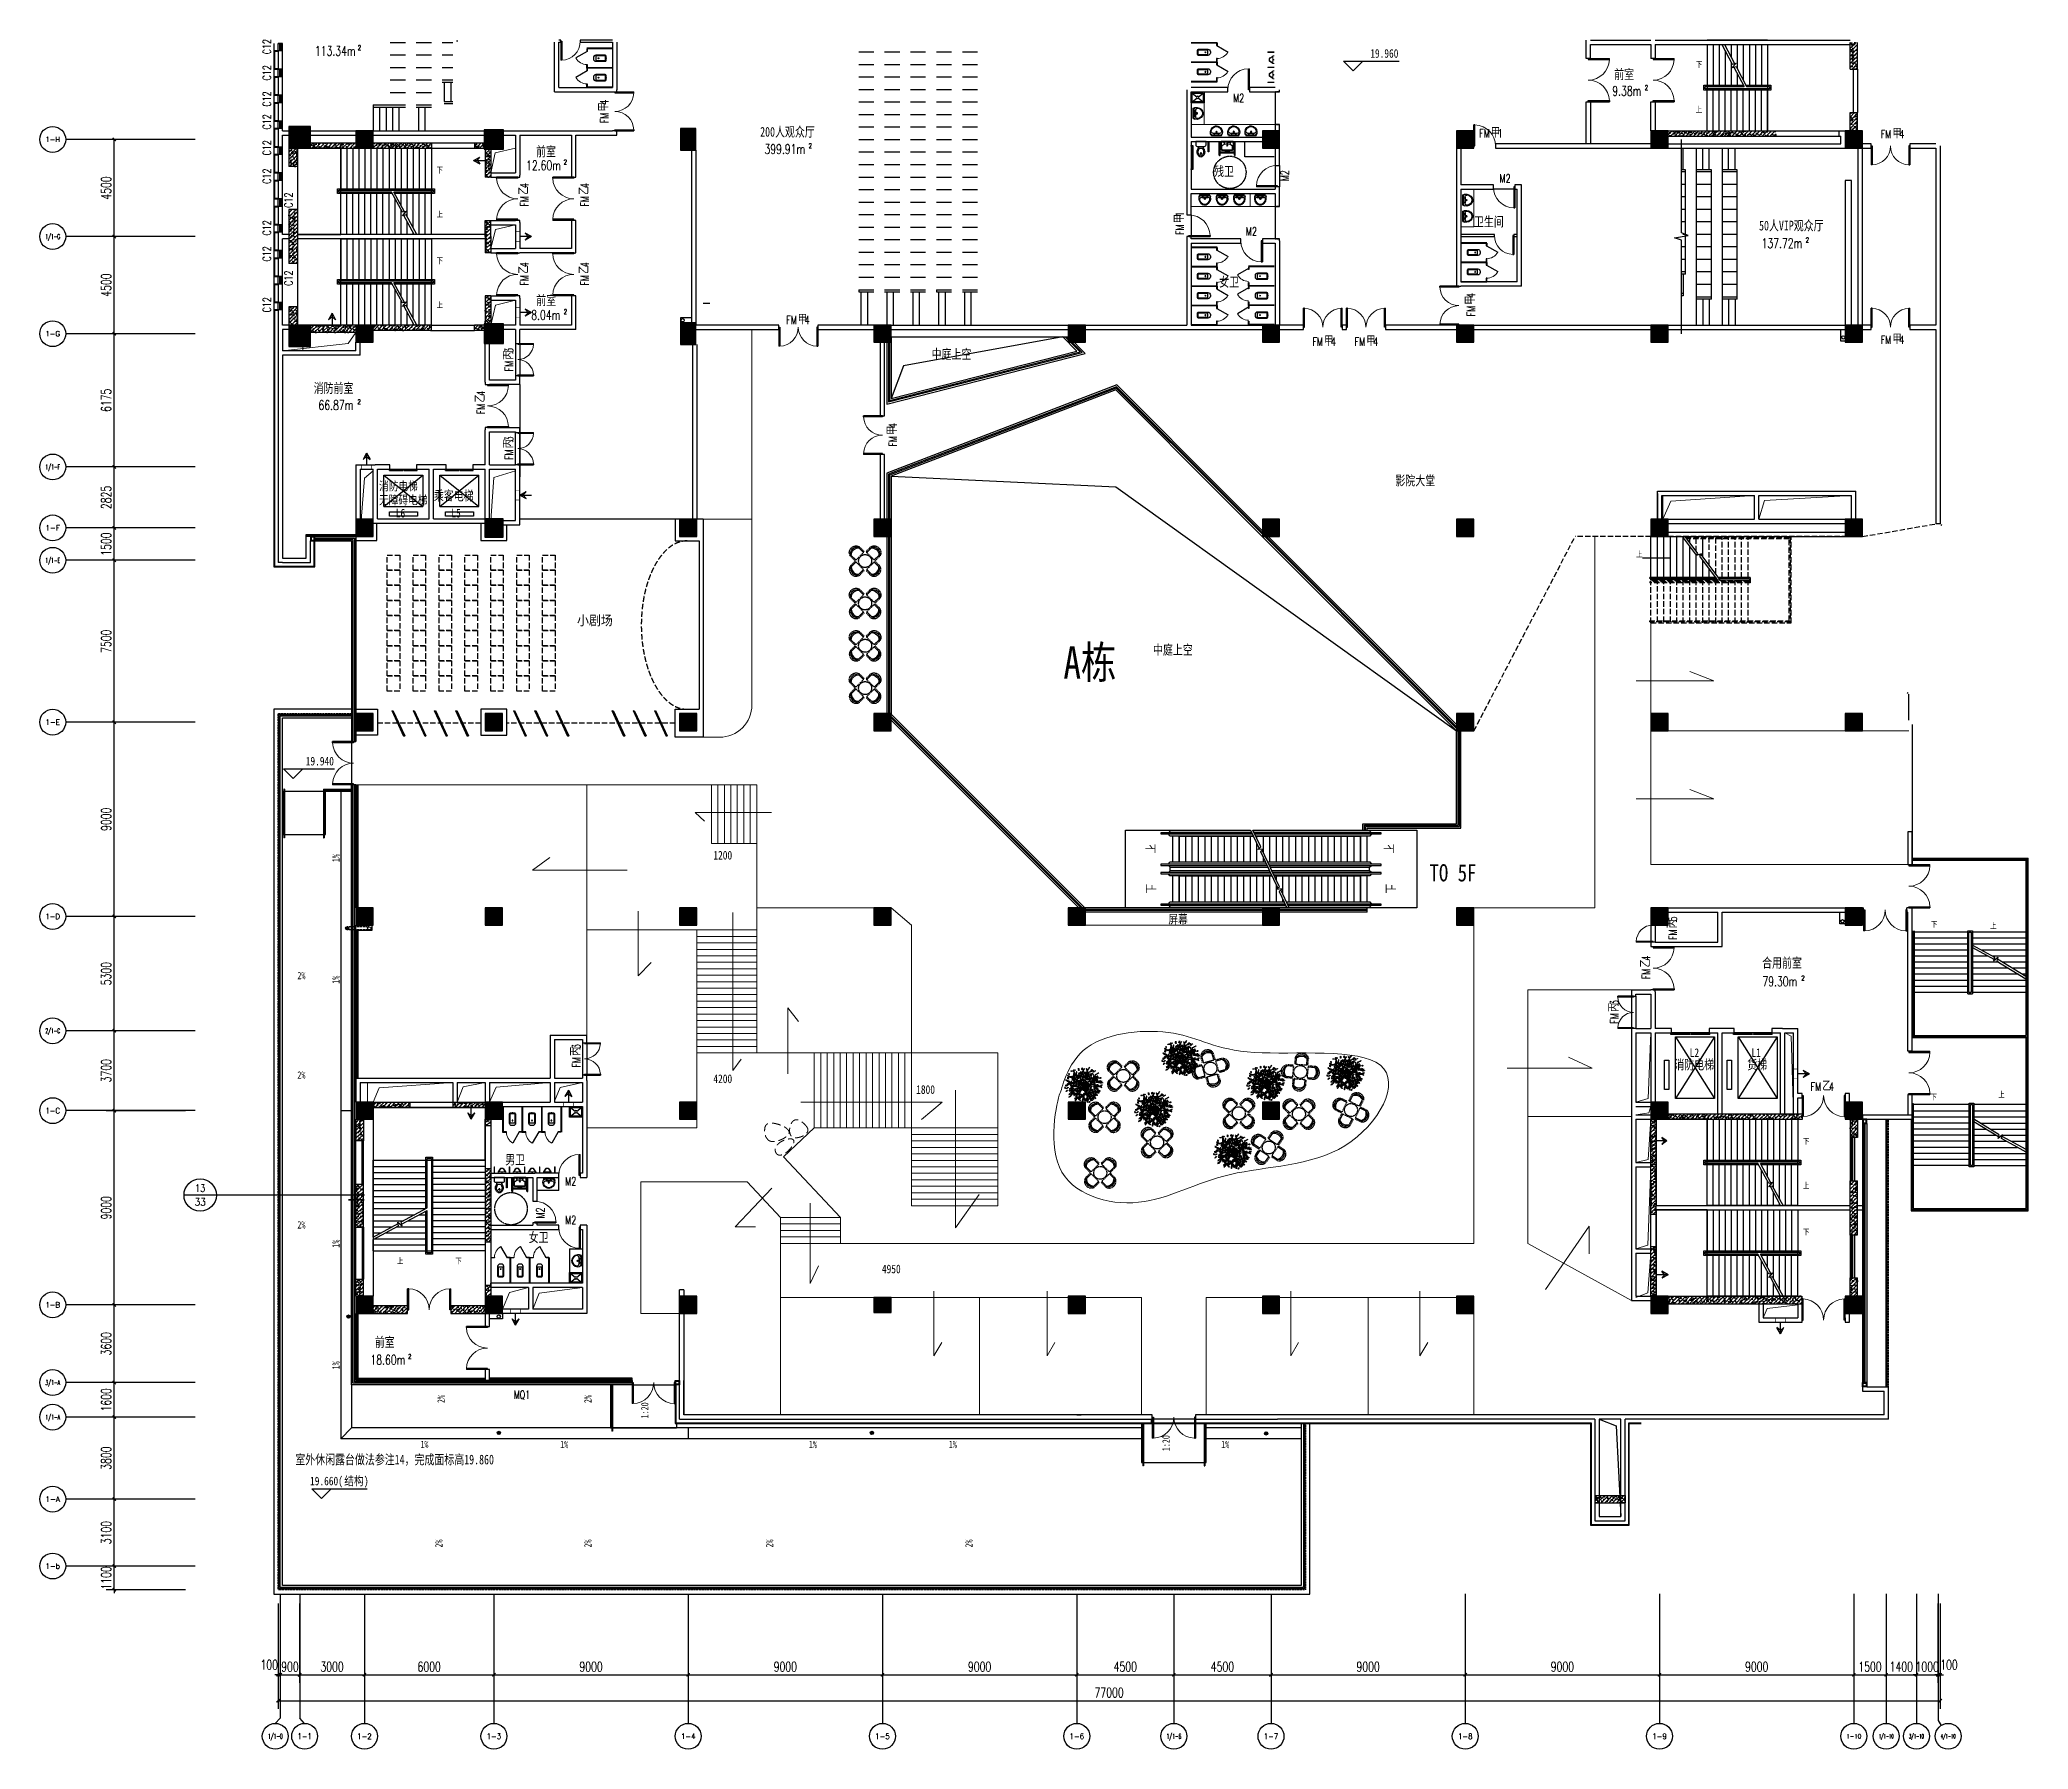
# Model space of a CAD drawing. Header units: millimetres. Extents: x 3288618 to 3380738, y 22100 to 101308.
import ezdxf
from ezdxf.enums import TextEntityAlignment as Align

# ---------------------------------------------------------------- set-up
doc = ezdxf.new("R2010")
doc.units = ezdxf.units.MM
doc.header["$MEASUREMENT"] = 0
for name, pattern in [('_DASH', [0.6, 0.4, -0.2]), ('DASH', [0.35, 0.25, -0.1]), ('DASHED2', [0.375, 0.25, -0.125])]:
    doc.linetypes.add(name, pattern=pattern)
doc.layers.get('0').update_dxf_attribs({"linetype": 'CONTINUOUS'})
doc.layers.get('Defpoints').update_dxf_attribs({"linetype": 'CONTINUOUS'})
for name, color, linetype in [('0-商铺线', 2, 'CONTINUOUS'), ('710', 3, 'CONTINUOUS'), ('AXIS', 3, 'CONTINUOUS'), ('COLUMN', 255, 'CONTINUOUS'), ('DIM_ELEV', 3, 'CONTINUOUS'), ('DIM_IDEN', 3, 'CONTINUOUS'), ('DIM_SYMB', 3, 'CONTINUOUS'), ('FF-FURN', 51, 'CONTINUOUS'), ('FF-PLANTS', 86, 'CONTINUOUS'), ('LATRINE', 6, 'CONTINUOUS'), ('LVTRY', 6, 'CONTINUOUS'), ('PUB_HATCH', 251, 'CONTINUOUS'), ('PUB_TEXT', 7, 'CONTINUOUS'), ('RAIL', 163, 'CONTINUOUS'), ('SPACE', 7, 'CONTINUOUS'), ('STAIR', 2, 'CONTINUOUS'), ('WALL', 255, 'CONTINUOUS'), ('WINDOW', 4, 'CONTINUOUS'), ('WZ', 7, 'CONTINUOUS'), ('家具', 251, 'CONTINUOUS'), ('挑空洞投影线', 8, 'CONTINUOUS'), ('排烟', 6, 'CONTINUOUS'), ('文字', 7, 'CONTINUOUS'), ('栏杆', 212, 'CONTINUOUS'), ('电梯', 4, 'CONTINUOUS'), ('门窗', 40, 'CONTINUOUS')]:
    doc.layers.add(name, color=color, linetype=linetype)
for name, color, linetype, lineweight in [('A-AREA-LINE', 4, 'CONTINUOUS', 15), ('A-DETL-LLIN', 3, 'CONTINUOUS', 15), ('fire', 1, 'CONTINUOUS', 5), ('P-SANR-FIXT', 6, 'CONTINUOUS', 15)]:
    doc.layers.add(name, color=color, linetype=linetype, lineweight=lineweight)
doc.styles.add('-宋体', font='', dxfattribs={"width": 0.8})
doc.styles.add('_TCH_AXIS', font='COMPLEX', dxfattribs={"bigfont": 'GBCBIG'})
doc.styles.add('_TCH_DIM', font='', dxfattribs={"width": 0.8})
doc.styles.add('_TCH_LABEL', font='COMPLEX', dxfattribs={"bigfont": 'GBCBIG'})
doc.styles.add('_TCH_SPACE', font='SIMPLEX', dxfattribs={"height": 5, "bigfont": 'GBCBIG'})
doc.styles.add('DIM_FONT', font='SIMPLEX', dxfattribs={"width": 0.7, "bigfont": 'GBCBIG'})
doc.styles.get("Standard").update_dxf_attribs({"font": '', "width": 0.8})
doc.styles.add('STYLE2', font='', dxfattribs={"width": 0.8, "height": 800})
doc.styles.add('黑体', font='simhei.ttf', dxfattribs={"width": 0.7})
doc.styles.get('-宋体').set_extended_font_data('SimSun')
doc.styles.get('_TCH_DIM').set_extended_font_data('SimSun')
doc.styles.get('Standard').set_extended_font_data('SimSun')
doc.styles.get('STYLE2').set_extended_font_data('SimSun')
doc.dimstyles.new('_TCH_ARCH&&150', dxfattribs={"dimscale": 1.5, "dimtxt": 300, "dimasz": 100, "dimexe": 250, "dimexo": 300, "dimgap": 100, "dimtad": 1, "dimdec": 0, "dimzin": 0, "dimdsep": 46, "dimtxsty": 'DIM_FONT', "dimblk": 'ARCHTICK', "dimcen": 0.09, "dimclrt": 7, "dimazin": 2, "dimtfac": 1, "dimtdec": 0, "dimtix": 1, "dimtmove": 2, "dimatfit": 3, "dimfxl": 1, "dimtolj": 1, "dimtzin": 0, "dimarcsym": 0})
doc.dimstyles.get("Standard").update_dxf_attribs({"dimscale": 100, "dimtxt": 3.5, "dimasz": 1, "dimexe": 2.5, "dimexo": 3, "dimgap": 1.5, "dimtad": 1, "dimdec": 0, "dimzin": 0, "dimdsep": 46, "dimtxsty": 'Standard', "dimblk": 'ARCHTICK', "dimcen": 0.09, "dimadec": 0, "dimazin": 0, "dimtfac": 1, "dimtdec": 0, "dimtix": 1, "dimtmove": 2, "dimatfit": 3, "dimfxl": 1, "dimtolj": 1, "dimtzin": 0, "dimarcsym": 0})
pattern_1 = [(45, (2136990.29, -727998.56), (-88.388348, 88.388348), []), (50, (2136990.3, -727998.56), (358.63009, -31.37607), [37.5, -412.5]), (355, (2136990.3, -727998.56), (-69.37567, 376.09607), [30, -330]), (100.4514, (2137020.18, -728001.18), (289.25469, 344.71977), [31.870095, -350.57106]), (46.1842, (2136990.3, -727898.56), (533.62052, -82.75951), [56.25, -618.75]), (96.6356, (2137034.76, -727905.46), (467.33135, 487.05894), [47.80514, -525.8565]), (351.1842, (2136990.3, -727898.56), (467.33097, 487.0593), [45, -495]), (21, (2137040.3, -727923.56), (298.453526, -201.309445), [37.5, -412.5]), (326, (2137040.3, -727923.56), (121.65767, 362.57502), [30, -330]), (71.4514, (2137065.16, -727940.34), (420.111314, 161.26525), [31.870095, -350.57106]), (37.5, (2136990.29, -727998.56), (6.079928, 166.446927), [0, -326, 0, -335, 0, -331.25]), (7.5, (2136990.3, -727998.56), (131.534769, 197.205856), [0, -191, 0, -318.5, 0, -126.25]), (327.5, (2136878.79, -727998.56), (266.911218, -11.277436), [0, -125, 0, -390, 0, -517.5]), (317.5, (2136828.8, -727998.56), (291.593085, 50.05249), [0, -162.5, 0, -259, 0, -367.5])]

msp = doc.modelspace()

# ---------------------------------------------------------------- texts
at = {"layer": '0-商铺线', "insert": (3313507, 74630.9), "char_height": 450, "attachment_point": 1, "style": '黑体'}
msp.add_mtext_dynamic_manual_height_columns('{\\W0.9;小剧场}', width=3537.991, gutter_width=17.5, heights=[0], dxfattribs=at)
at = {"layer": 'AXIS', "color": 7, "style": '_TCH_AXIS'}
for s, height, p, p2 in [('1-H', 234.37, (3288877.4, 96571.3), (3289558.2, 96571.3)), ('1-G', 241.43, (3288878.7, 87567.8), (3289557, 87567.8)), ('1-F', 248.91, (3288880, 78564), (3289555.6, 78564)), ('1-E', 248.91, (3288880, 69564), (3289555.6, 69564)), ('1-D', 245.12, (3288879.3, 60565.9), (3289556.3, 60565.9)), ('1-C', 252.81, (3288880.8, 51562.1), (3289554.9, 51562.1)), ('1-B', 245.12, (3288879.3, 42565.9), (3289556.3, 42565.9)), ('1-A', 241.43, (3288878.7, 33567.8), (3289557, 33567.8)), ('1-b', 248.91, (3288880, 30464), (3289555.6, 30464)), ('1-1', 278.81, (3300556.5, 22561.1), (3301220.3, 22561.1)), ('1-2', 256.83, (3303322.1, 22572.1), (3303994.7, 22572.1)), ('1-3', 256.83, (3309322.1, 22572.1), (3309994.7, 22572.1)), ('1-4', 248.91, (3318320.6, 22576), (3318996.2, 22576)), ('1-5', 256.83, (3327322.1, 22572.1), (3327994.7, 22572.1)), ('1-6', 256.83, (3336322.1, 22572.1), (3336994.7, 22572.1)), ('1-7', 256.83, (3345322.1, 22572.1), (3345994.7, 22572.1)), ('1-8', 256.83, (3354322.1, 22572.1), (3354994.7, 22572.1)), ('1-9', 256.83, (3363322.1, 22572.1), (3363994.7, 22572.1)), ('1-10', 206.89, (3372313.6, 22597), (3373003.2, 22597))]:
    msp.add_text(s, height=height, dxfattribs=at).set_placement(p, p2, align=Align.FIT)
at = {"layer": 'AXIS', "color": 7, "style": '_TCH_AXIS', "width": 0.65625}
for s, height, p, p2 in [('1/1-G', 227.68, (3288876.3, 92074.6), (3289559.4, 92074.6)), ('1/1-F', 232.03, (3288877, 81397.5), (3289558.6, 81397.5)), ('1/1-E', 232.03, (3288877, 77072.5), (3289558.6, 77072.5)), ('2/1-C', 223.49, (3288875.6, 55276.7), (3289560.1, 55276.7)), ('3/1-A', 219.44, (3288875, 38978.8), (3289560.7, 38978.8)), ('1/1-A', 227.68, (3288876.3, 37374.6), (3289559.4, 37374.6)), ('1/1-0', 236.53, (3299188.4, 22582.2), (3299868.4, 22582.2)), ('1/1-6', 236.53, (3340818.4, 22582.2), (3341498.4, 22582.2)), ('1/1-10', 206.3, (3373813.5, 22597.3), (3374503.3, 22597.3)), ('3/1-10', 199.45, (3375212.5, 22600.8), (3375904.3, 22600.8)), ('4/1-10', 196.18, (3376683, 22602.4), (3377375.8, 22602.4))]:
    msp.add_text(s, height=height, dxfattribs=at).set_placement(p, p2, align=Align.FIT)
at = {"layer": 'DIM_ELEV', "color": 7, "style": '_TCH_DIM', "width": 0.8}
for s, p in [('19.960', (3350257.4, 100474.4)), ('19.940', (3300940.9, 67684.1))]:
    msp.add_text(s, height=398.73, dxfattribs=at).set_placement(p)
at = {"layer": 'DIM_IDEN', "color": 7, "style": '_TCH_LABEL'}
for s, height, p, p2 in [('13', 346.49, (3295810.5, 47922.8), (3296289, 47922.8)), ('33', 332.89, (3295788.2, 47296.2), (3296311.3, 47296.2))]:
    msp.add_text(s, height=height, dxfattribs=at).set_placement(p, p2, align=Align.FIT)
at = {"layer": 'DIM_SYMB', "color": 7, "style": '_TCH_DIM', "width": 0.8}
for s, height, p in [('下', 265.8, (3365344, 100031.5)), ('上', 265.8, (3365337, 97944.6)), ('下', 265.8, (3307003.4, 95138.5)), ('上', 265.8, (3307003.4, 93088.5)), ('下', 265.8, (3307003.4, 90938.5)), ('上', 265.8, (3307003.4, 88888.5)), ('上', 265.8, (3362571.6, 77340.8)), ('TO 5F', 797.47, (3353003.2, 62311.1)), ('下', 265.8, (3376232.3, 60195.2)), ('上', 265.8, (3378975, 60123.9)), ('2%', 341.77, (3300553.5, 57777.7)), ('2%', 341.77, (3300553.5, 53170.2)), ('上', 265.8, (3379350.8, 52307)), ('下', 265.8, (3376207.2, 52190)), ('下', 265.8, (3370303.4, 50138.5)), ('上', 265.8, (3370303.4, 48088.5)), ('2%', 341.77, (3300553.5, 46227.2)), ('下', 265.8, (3370303.4, 45938.5)), ('上', 265.8, (3305170.2, 44593.5)), ('下', 265.8, (3307873.7, 44593.5)), ('1%', 341.77, (3306251.6, 36052.2)), ('1%', 341.77, (3312729.5, 36052.2)), ('1%', 341.77, (3324251.6, 36052.2)), ('1%', 341.77, (3330729.5, 36052.2)), ('1%', 341.77, (3343352.5, 36052.2))]:
    msp.add_text(s, height=height, dxfattribs=at).set_placement(p)
for s, p in [('1%', (3302506.5, 63205.4)), ('1%', (3302506.5, 57568.8)), ('1%', (3302506.5, 45338.9)), ('1%', (3302506.5, 39702.3)), ('2%', (3307378, 38140.2)), ('2%', (3314179, 38140.2)), ('1:20', (3316814.5, 37430.2)), ('1:20', (3340962.9, 35910.1)), ('2%', (3307275.5, 31446.2)), ('2%', (3314179, 31446.2)), ('2%', (3322599, 31446.2)), ('2%', (3331831.5, 31446.2))]:
    msp.add_text(s, height=341.77, rotation=90, dxfattribs=at).set_placement(p)
at = {"layer": 'PUB_TEXT', "style": '_TCH_DIM', "width": 0.8}
for s, height, p in [('19.660(', 398.73, (3301140.5, 34330.5)), ('结构', 398.73, (3302728.3, 34330.5)), (')', 398.7, (3303635.7, 34330.5))]:
    msp.add_text(s, height=height, dxfattribs=at).set_placement(p)
at = {"layer": 'SPACE', "style": '_TCH_SPACE', "width": 0.705882}
for s, height, p in [('113.34m', 446.25, (3301364.2, 100565.2)), ('2', 223.1, (3303344.2, 100827.7)), ('9.38m', 446.25, (3361468.6, 98714.8)), ('2', 223.1, (3362968.6, 98977.3)), ('399.91m', 446.25, (3322189.8, 96019.5)), ('2', 223.1, (3324229.8, 96282)), ('12.60m', 446.25, (3311146.1, 95266.2)), ('2', 223.1, (3312886.1, 95528.7)), ('2', 223.1, (3370424.7, 91919.9)), ('137.72m', 446.25, (3368384.7, 91657.4)), ('8.04m', 446.25, (3311386.9, 88332.5)), ('2', 223.1, (3312886.9, 88595)), ('66.87m', 446.25, (3301530.5, 84155.8)), ('2', 223.1, (3303330.5, 84418.3)), ('79.30m', 446.25, (3368422.5, 57455.9)), ('2', 223.1, (3370222.5, 57718.4)), ('18.60m', 446.25, (3303936.5, 39922.8)), ('2', 223.1, (3305676.5, 40185.3))]:
    msp.add_text(s, height=height, dxfattribs=at).set_placement(p)
at = {"layer": '文字', "style": '-宋体'}
for s, height, width, p in [('前室', 450, 0.75, (3361557, 99483.6)), ('200人观众厅', 450, 0.75, (3321991.7, 96817.8)), ('前室', 450, 0.75, (3311609.6, 95908.5)), ('残卫', 450, 0.75, (3343020.7, 94993.2)), ('卫生间', 450, 0.75, (3355060.4, 92654.2)), ('50人VIP观众厅', 450, 0.75, (3368267.8, 92472.9)), ('女卫', 450, 0.75, (3343257.3, 89863.1)), ('前室', 450, 0.75, (3311617.9, 89012.9)), ('中庭上空', 450, 0.75, (3329934.7, 86518.7)), ('消防前室', 450, 0.75, (3301308.7, 84944.8)), ('影院大堂', 450, 0.75, (3351420.7, 80659.5)), ('消防电梯', 400, 0.8, (3304335.3, 80427.2)), ('无障碍电梯', 400, 0.8, (3304335.3, 79781.8)), ('乘客电梯', 450, 0.75, (3306877.5, 79961.7)), ('中庭上空', 450, 0.75, (3340193.3, 72819.5)), ('合用前室', 450, 0.75, (3368411.2, 58316.7)), ('消防电梯', 450, 0.75, (3364344, 53599.7)), ('货梯', 450, 0.75, (3367718.7, 53599.7)), ('男卫', 450, 0.75, (3310181, 49196)), ('女卫', 450, 0.75, (3311268.7, 45593.7)), ('前室', 450, 0.75, (3304137, 40742.8)), ('室外休闲露台做法参注14，完成面标高19.860', 450, 0.75, (3300456.6, 35299.3))]:
    msp.add_text(s, height=height, dxfattribs=dict(at, width=width)).set_placement(p)
at = {"layer": '文字', "linetype": 'ByBlock', "style": 'STYLE2', "width": 0.8}
msp.add_text('A栋', height=1500, dxfattribs=at).set_placement((3336039.9, 71708.8))
at = {"layer": '电梯', "style": '-宋体', "width": 0.8}
for s, p in [('L6', (3305111.7, 79174)), ('L5', (3307685.2, 79174)), ('1200', (3319823.9, 63323.5)), ('屏幕', (3340906.4, 60358.7)), ('L2', (3365054.4, 54174.4)), ('L1', (3367918.5, 54174.4)), ('4200', (3319823.9, 52966.6)), ('1800', (3329220.9, 52466.8)), ('4950', (3327631.6, 44154.1))]:
    msp.add_text(s, height=400, dxfattribs=at).set_placement(p)
at = {"layer": '门窗', "style": '_TCH_SPACE', "width": 0.705882}
for s, p in [('C12', (3299330.1, 100636.5)), ('C12', (3299330.1, 99422)), ('C12', (3299330.1, 98211.2)), ('C12', (3299330.1, 97147.1)), ('4', (3314960.9, 98296)), ('FM', (3314960.9, 97440.1)), ('C12', (3299330.1, 95950.4)), ('C12', (3299330.1, 94635.6)), ('M2', (3346482.9, 94754.4)), ('C12', (3300332.3, 93521)), ('4', (3311255.2, 94433.7)), ('FM', (3311255.2, 93577.7)), ('4', (3314052.6, 94433.7)), ('FM', (3314052.6, 93577.7)), ('1', (3341627, 93118.2)), ('C12', (3299330.1, 92238.3)), ('FM', (3341627, 92262.2)), ('C12', (3299330.1, 91032)), ('C12', (3300332.3, 89909.7)), ('4', (3311255.2, 90771)), ('FM', (3311255.2, 89915)), ('4', (3314052.6, 90771)), ('FM', (3314052.6, 89915)), ('4', (3355110.4, 89346.3)), ('C12', (3299330.1, 88678)), ('FM', (3355110.4, 88490.4)), ('3', (3310549.7, 86794.7)), ('FM', (3310549.7, 85938.7)), ('4', (3309242.2, 84809.2)), ('FM', (3309242.2, 83953.3)), ('4', (3328329.6, 83312)), ('3', (3310549.7, 82696.6)), ('FM', (3310549.7, 81840.7)), ('FM', (3328329.6, 82456)), ('5', (3364466.6, 60455)), ('FM', (3364466.6, 59599.1)), ('4', (3363224.9, 58636.9)), ('FM', (3363224.9, 57781)), ('3', (3361758.6, 56573.1)), ('FM', (3361758.6, 55717.1)), ('3', (3313663.4, 54539.8)), ('FM', (3313663.4, 53683.8)), ('M2', (3311999.2, 46693.9))]:
    msp.add_text(s, height=382.5, rotation=90, dxfattribs=at).set_placement(p)
for s, p in [('M2', (3343902.5, 98418.4)), ('FM', (3355306.2, 96782.5)), ('1', (3356162.2, 96782.5)), ('FM', (3373903.5, 96742.7)), ('4', (3374759.4, 96742.7)), ('M2', (3356248.9, 94692.4)), ('M2', (3344497.4, 92235.2)), ('FM', (3323198, 88127.2)), ('4', (3324054, 88127.2)), ('FM', (3373903.5, 87212.2)), ('4', (3374759.4, 87212.2)), ('FM', (3347576.7, 87127.3)), ('4', (3348432.6, 87127.3)), ('FM', (3349531.6, 87127.3)), ('4', (3350387.5, 87127.3)), ('FM', (3370652.8, 52612.8)), ('4', (3371508.7, 52612.8)), ('M2', (3312964, 48226.7)), ('M2', (3312964, 46428)), ('MQ1', (3310573.5, 38332.6))]:
    msp.add_text(s, height=382.5, dxfattribs=at).set_placement(p)
at = {"layer": '门窗', "style": '_TCH_SPACE'}
for s, p in [('甲', (3314960.9, 97980.1)), ('乙', (3311255.2, 94117.7)), ('乙', (3314052.6, 94117.7)), ('甲', (3341627, 92802.2)), ('乙', (3311255.2, 90455)), ('乙', (3314052.6, 90455)), ('甲', (3355110.4, 89030.4)), ('丙', (3310549.7, 86478.7)), ('乙', (3309242.2, 84493.3)), ('甲', (3328329.6, 82996)), ('丙', (3310549.7, 82380.7)), ('丙', (3364466.6, 60139.1)), ('乙', (3363224.9, 58321)), ('丙', (3361758.6, 56257.1)), ('丙', (3313663.4, 54223.8))]:
    msp.add_text(s, height=434, rotation=90, dxfattribs=at).set_placement(p)
for s, p in [('甲', (3355846.2, 96782.5)), ('甲', (3374443.5, 96742.7)), ('甲', (3323738, 88127.2)), ('甲', (3348116.7, 87127.3)), ('甲', (3350071.6, 87127.3)), ('甲', (3374443.5, 87212.2)), ('乙', (3371192.8, 52612.8))]:
    msp.add_text(s, height=434, dxfattribs=at).set_placement(p)

# ---------------------------------------------------------------- blocks, each defined once
blk = doc.blocks.new('单个小便斗 - 单个小便斗-V15-1F')
at = {"layer": 'P-SANR-FIXT'}
for p, q in [((-360, 300), (-340, 300)), ((-360, 300), (-360, 0)), ((-340, 300), (-340, 0)), ((-180, 0), (-180, 44)), ((-171, 73), (-82, 200)), ((-66, 189), (-147, 73)), ((-147, 73), (147, 73)), ((147, 73), (66, 189)), ((171, 73), (82, 200)), ((180, 0), (180, 44)), ((360, 300), (340, 300)), ((340, 300), (340, 0)), ((360, 300), (360, 0))]:
    blk.add_line(p, q, dxfattribs=at)
blk.add_circle((0, 35), 15, dxfattribs=at)
for centre, radius, start, end in [((-130, 44), 50, 145, 180), ((0, 143), 100, 35, 145), ((0, 143), 80, 35, 145), ((130, 44), 50, 360, 35)]:
    blk.add_arc(centre, radius, start, end, dxfattribs=at)
blk = doc.blocks.new('$TCHSYS$APDOOR2D')
blk.add_line((0.5, 0), (0, 0.87))
at = {"lineweight": 13}
blk.add_arc((0.5, 0), 1, 120, 180, dxfattribs=at)
blk = doc.blocks.new('$lvtry$00000202')
for p, q in [((-140, -40, 0), (-140, -480, 0)), ((140, -470, 0), (-140, -470, 0)), ((-110, -40, 0), (-110, -470, 0)), ((100, 0, 0), (-100, 0, 0)), ((100, -30, 0), (-100, -30, 0)), ((-30, -590, 0), (30, -590, 0)), ((110, -470, 0), (110, -40, 0)), ((140, -480, 0), (140, -40, 0))]:
    blk.add_line(p, q)
blk.add_circle((0, -359, 0), 20)
for centre, radius, start, end in [((-100, -40, 0), 40, 90, 180), ((-30, -480, 0), 110, 180, 270), ((-100, -40, 0), 10, 90, 180), ((30, -480, 0), 110, 270, 0), ((100, -40, 0), 40, 0, 90), ((100, -40, 0), 10, 0, 90)]:
    blk.add_arc(centre, radius, start, end)
blk.add_point((0, 0))
blk = doc.blocks.new('_LV12')
for p, q in [((-250, -50), (-39, -219)), ((-250, -450), (-39, -281)), ((39, -219), (250, -50)), ((39, -281), (250, -450))]:
    blk.add_line(p, q)
for points in [[(300, -500), (300, 0), (-300, 0), (-300, -500)], [(250, -450), (250, -50), (-250, -50), (-250, -450)]]:
    blk.add_lwpolyline(points, close=True)
blk.add_circle((0, -250), 50)
blk = doc.blocks.new('$plan$00000379')
for p, q in [((-575, 18), (-536, 18)), ((-572, 18), (-572, 18)), ((-536, -22), (-576, -21))]:
    blk.add_line(p, q)
for points in [[(-285, -110, -0.082371), (-434, -171, -0.174047), (-592, -152, -0.152847), (-702, -46, -0.25487), (-702, 46, -0.135193), (-607, 144, -0.19268), (-434, 171, -0.066715), (-320, 128, 0.008412), (-285, 110), (-220, 110), (-220, -110)], [(-307, -1, -0.073764), (-317, -64, -0.219411), (-337, -85, -0.018016), (-436, -122, -0.163008), (-533, -122, -0.084559), (-606, -92, -0.185519), (-666, -26, -0.252786), (-658, 39, -0.083694), (-606, 90, -0.078323), (-556, 115, -0.086951), (-477, 126, -0.071278), (-416, 114, -0.021719), (-371, 97, 0.016169), (-337, 83, -0.158768), (-324, 73, -0.168814), (-308, 12)]]:
    blk.add_lwpolyline(points, format="xyb", close=True)
for points in [[(-220, 110), (-285, 110)], [(-220, 175), (-220, -175)], [(0, 240), (-155, 240)], [(0, -240), (0, 240)], [(-285, -110), (-220, -110)], [(-155, -240), (0, -240)]]:
    blk.add_lwpolyline(points)
for points in [[(-155, 240, 0.414214), (-220, 175, 0.414214)], [(-220, -175, 0.414214), (-155, -240, 0.414214)]]:
    blk.add_lwpolyline(points, format="xyb")
for centre, radius, start, end in [((-549, -3), 33.2, 100.04955, 259.95045), ((-536, -2), 20, 270, 90)]:
    blk.add_arc(centre, radius, start, end)
blk = doc.blocks.new('_LV1')
for p, q in [((-280, 0), (280, 0)), ((-280, 0), (-280, -361)), ((280, 0), (280, -361)), ((-280, -29), (280, -29)), ((-251, -356), (-251, -214)), ((0, -29), (-90, -29)), ((-90, -29), (90, -29)), ((251, -356), (251, -215))]:
    blk.add_line(p, q)
for centre, radius in [((-139, -69), 15), ((1, -182), 24.9), ((0, -57), 8), ((139, -69), 15)]:
    blk.add_circle(centre, radius)
for centre, radius, start, end in [((-224, -361), 56, 180, 263.48098), ((-223, -214), 28, 133.15434, 180), ((-223, -356), 28, 180, 263.49841), ((0, -452), 354, 46.75809, 133.15434), ((0, 1600), 2029, 263.48098, 276.51902), ((0, 1600), 1997, 263.49841, 276.51223), ((223, -356), 28, 276.51223, 0), ((224, -361), 56, 276.51902, 0), ((223, -215), 28, 0, 46.75809)]:
    blk.add_arc(centre, radius, start, end)
blk = doc.blocks.new('_ArchTick')
at = {"color": 0, "linetype": 'ByBlock', "const_width": 0.4}
blk.add_lwpolyline([(-0.5, -0.5), (0.5, 0.5)], dxfattribs=at)
blk = doc.blocks.new('*D16')
at = {"layer": 'AXIS', "color": 0, "lineweight": -2, "transparency": 16777216}
for p, q in [((3295368, 30588), (3291693, 30588)), ((3292068, 30588), (3292068, 30738)), ((3292068, 29488), (3292068, 30588)), ((3295368, 29488), (3291693, 29488)), ((3292068, 29488), (3292068, 29338))]:
    blk.add_line(p, q, dxfattribs=at)
at = {"layer": 'Defpoints', "color": 0, "transparency": 16777216}
for p in [(3292068, 30588), (3295818, 30588), (3295818, 29488)]:
    blk.add_point(p, dxfattribs=at)
at = {"layer": 'AXIS', "color": 0, "lineweight": -2, "transparency": 16777216, "xscale": 150, "yscale": 150, "zscale": 150}
for p, rotation in [((3292068, 30588), 270), ((3292068, 29488), 90)]:
    blk.add_blockref('_ArchTick', p, dxfattribs=dict(at, rotation=rotation))
at = {"layer": 'AXIS', "color": 7, "transparency": 16777216, "insert": (3291693, 30038), "char_height": 450, "attachment_point": 5, "rotation": 90, "style": 'DIM_FONT'}
blk.add_mtext('\\A1;1100', dxfattribs=at)
blk = doc.blocks.new('*D17')
at = {"layer": 'AXIS', "color": 0, "lineweight": -2, "transparency": 16777216}
for p, q in [((3295368, 33688), (3291693, 33688)), ((3292068, 30588), (3292068, 33688)), ((3295368, 30588), (3291693, 30588))]:
    blk.add_line(p, q, dxfattribs=at)
at = {"layer": 'Defpoints', "color": 0, "transparency": 16777216}
for p in [(3292068, 33688), (3295818, 33688), (3295818, 30588)]:
    blk.add_point(p, dxfattribs=at)
at = {"layer": 'AXIS', "color": 0, "lineweight": -2, "transparency": 16777216, "xscale": 150, "yscale": 150, "zscale": 150}
for p, rotation in [((3292068, 33688), 90), ((3292068, 30588), 270)]:
    blk.add_blockref('_ArchTick', p, dxfattribs=dict(at, rotation=rotation))
at = {"layer": 'AXIS', "color": 7, "transparency": 16777216, "insert": (3291693, 32138), "char_height": 450, "attachment_point": 5, "rotation": 90, "style": 'DIM_FONT'}
blk.add_mtext('\\A1;3100', dxfattribs=at)
blk = doc.blocks.new('*D18')
at = {"layer": 'AXIS', "color": 0, "lineweight": -2, "transparency": 16777216}
for p, q in [((3295368, 37488), (3291693, 37488)), ((3292068, 33688), (3292068, 37488)), ((3295368, 33688), (3291693, 33688))]:
    blk.add_line(p, q, dxfattribs=at)
at = {"layer": 'Defpoints', "color": 0, "transparency": 16777216}
for p in [(3292068, 37488), (3295818, 37488), (3295818, 33688)]:
    blk.add_point(p, dxfattribs=at)
at = {"layer": 'AXIS', "color": 0, "lineweight": -2, "transparency": 16777216, "xscale": 150, "yscale": 150, "zscale": 150}
for p, rotation in [((3292068, 37488), 90), ((3292068, 33688), 270)]:
    blk.add_blockref('_ArchTick', p, dxfattribs=dict(at, rotation=rotation))
at = {"layer": 'AXIS', "color": 7, "transparency": 16777216, "insert": (3291693, 35588), "char_height": 450, "attachment_point": 5, "rotation": 90, "style": 'DIM_FONT'}
blk.add_mtext('\\A1;3800', dxfattribs=at)
blk = doc.blocks.new('*D19')
at = {"layer": 'AXIS', "color": 0, "lineweight": -2, "transparency": 16777216}
for p, q in [((3295368, 39088), (3291693, 39088)), ((3292068, 37488), (3292068, 39088)), ((3295368, 37488), (3291693, 37488))]:
    blk.add_line(p, q, dxfattribs=at)
at = {"layer": 'Defpoints', "color": 0, "transparency": 16777216}
for p in [(3292068, 39088), (3295818, 39088), (3295818, 37488)]:
    blk.add_point(p, dxfattribs=at)
at = {"layer": 'AXIS', "color": 0, "lineweight": -2, "transparency": 16777216, "xscale": 150, "yscale": 150, "zscale": 150}
for p, rotation in [((3292068, 39088), 90), ((3292068, 37488), 270)]:
    blk.add_blockref('_ArchTick', p, dxfattribs=dict(at, rotation=rotation))
at = {"layer": 'AXIS', "color": 7, "transparency": 16777216, "insert": (3291693, 38288), "char_height": 450, "attachment_point": 5, "rotation": 90, "style": 'DIM_FONT'}
blk.add_mtext('\\A1;1600', dxfattribs=at)
blk = doc.blocks.new('*D20')
at = {"layer": 'AXIS', "color": 0, "lineweight": -2, "transparency": 16777216}
for p, q in [((3295368, 42688), (3291693, 42688)), ((3292068, 39088), (3292068, 42688)), ((3295368, 39088), (3291693, 39088))]:
    blk.add_line(p, q, dxfattribs=at)
at = {"layer": 'Defpoints', "color": 0, "transparency": 16777216}
for p in [(3292068, 42688), (3295818, 42688), (3295818, 39088)]:
    blk.add_point(p, dxfattribs=at)
at = {"layer": 'AXIS', "color": 0, "lineweight": -2, "transparency": 16777216, "xscale": 150, "yscale": 150, "zscale": 150}
for p, rotation in [((3292068, 42688), 90), ((3292068, 39088), 270)]:
    blk.add_blockref('_ArchTick', p, dxfattribs=dict(at, rotation=rotation))
at = {"layer": 'AXIS', "color": 7, "transparency": 16777216, "insert": (3291693, 40888), "char_height": 450, "attachment_point": 5, "rotation": 90, "style": 'DIM_FONT'}
blk.add_mtext('\\A1;3600', dxfattribs=at)
blk = doc.blocks.new('*D21')
at = {"layer": 'AXIS', "color": 0, "lineweight": -2, "transparency": 16777216}
for p, q in [((3295368, 51688), (3291693, 51688)), ((3292068, 42688), (3292068, 51688)), ((3295368, 42688), (3291693, 42688))]:
    blk.add_line(p, q, dxfattribs=at)
at = {"layer": 'Defpoints', "color": 0, "transparency": 16777216}
for p in [(3292068, 51688), (3295818, 51688), (3295818, 42688)]:
    blk.add_point(p, dxfattribs=at)
at = {"layer": 'AXIS', "color": 0, "lineweight": -2, "transparency": 16777216, "xscale": 150, "yscale": 150, "zscale": 150}
for p, rotation in [((3292068, 51688), 90), ((3292068, 42688), 270)]:
    blk.add_blockref('_ArchTick', p, dxfattribs=dict(at, rotation=rotation))
at = {"layer": 'AXIS', "color": 7, "transparency": 16777216, "insert": (3291693, 47188), "char_height": 450, "attachment_point": 5, "rotation": 90, "style": 'DIM_FONT'}
blk.add_mtext('\\A1;9000', dxfattribs=at)
blk = doc.blocks.new('*D22')
at = {"layer": 'AXIS', "color": 0, "lineweight": -2, "transparency": 16777216}
for p, q in [((3295368, 55388), (3291693, 55388)), ((3292068, 51688), (3292068, 55388)), ((3295368, 51688), (3291693, 51688))]:
    blk.add_line(p, q, dxfattribs=at)
at = {"layer": 'Defpoints', "color": 0, "transparency": 16777216}
for p in [(3292068, 55388), (3295818, 55388), (3295818, 51688)]:
    blk.add_point(p, dxfattribs=at)
at = {"layer": 'AXIS', "color": 0, "lineweight": -2, "transparency": 16777216, "xscale": 150, "yscale": 150, "zscale": 150}
for p, rotation in [((3292068, 55388), 90), ((3292068, 51688), 270)]:
    blk.add_blockref('_ArchTick', p, dxfattribs=dict(at, rotation=rotation))
at = {"layer": 'AXIS', "color": 7, "transparency": 16777216, "insert": (3291693, 53538), "char_height": 450, "attachment_point": 5, "rotation": 90, "style": 'DIM_FONT'}
blk.add_mtext('\\A1;3700', dxfattribs=at)
blk = doc.blocks.new('*D23')
at = {"layer": 'AXIS', "color": 0, "lineweight": -2, "transparency": 16777216}
for p, q in [((3295368, 60688), (3291693, 60688)), ((3292068, 55388), (3292068, 60688)), ((3295368, 55388), (3291693, 55388))]:
    blk.add_line(p, q, dxfattribs=at)
at = {"layer": 'Defpoints', "color": 0, "transparency": 16777216}
for p in [(3292068, 60688), (3295818, 60688), (3295818, 55388)]:
    blk.add_point(p, dxfattribs=at)
at = {"layer": 'AXIS', "color": 0, "lineweight": -2, "transparency": 16777216, "xscale": 150, "yscale": 150, "zscale": 150}
for p, rotation in [((3292068, 60688), 90), ((3292068, 55388), 270)]:
    blk.add_blockref('_ArchTick', p, dxfattribs=dict(at, rotation=rotation))
at = {"layer": 'AXIS', "color": 7, "transparency": 16777216, "insert": (3291693, 58038), "char_height": 450, "attachment_point": 5, "rotation": 90, "style": 'DIM_FONT'}
blk.add_mtext('\\A1;5300', dxfattribs=at)
blk = doc.blocks.new('*D24')
at = {"layer": 'AXIS', "color": 0, "lineweight": -2, "transparency": 16777216}
for p, q in [((3295368, 69688), (3291693, 69688)), ((3292068, 60688), (3292068, 69688)), ((3295368, 60688), (3291693, 60688))]:
    blk.add_line(p, q, dxfattribs=at)
at = {"layer": 'Defpoints', "color": 0, "transparency": 16777216}
for p in [(3292068, 69688), (3295818, 69688), (3295818, 60688)]:
    blk.add_point(p, dxfattribs=at)
at = {"layer": 'AXIS', "color": 0, "lineweight": -2, "transparency": 16777216, "xscale": 150, "yscale": 150, "zscale": 150}
for p, rotation in [((3292068, 69688), 90), ((3292068, 60688), 270)]:
    blk.add_blockref('_ArchTick', p, dxfattribs=dict(at, rotation=rotation))
at = {"layer": 'AXIS', "color": 7, "transparency": 16777216, "insert": (3291693, 65188), "char_height": 450, "attachment_point": 5, "rotation": 90, "style": 'DIM_FONT'}
blk.add_mtext('\\A1;9000', dxfattribs=at)
blk = doc.blocks.new('*D25')
at = {"layer": 'AXIS', "color": 0, "lineweight": -2, "transparency": 16777216}
for p, q in [((3295368, 77188), (3291693, 77188)), ((3292068, 69688), (3292068, 77188)), ((3295368, 69688), (3291693, 69688))]:
    blk.add_line(p, q, dxfattribs=at)
at = {"layer": 'Defpoints', "color": 0, "transparency": 16777216}
for p in [(3292068, 77188), (3295818, 77188), (3295818, 69688)]:
    blk.add_point(p, dxfattribs=at)
at = {"layer": 'AXIS', "color": 0, "lineweight": -2, "transparency": 16777216, "xscale": 150, "yscale": 150, "zscale": 150}
for p, rotation in [((3292068, 77188), 90), ((3292068, 69688), 270)]:
    blk.add_blockref('_ArchTick', p, dxfattribs=dict(at, rotation=rotation))
at = {"layer": 'AXIS', "color": 7, "transparency": 16777216, "insert": (3291693, 73438), "char_height": 450, "attachment_point": 5, "rotation": 90, "style": 'DIM_FONT'}
blk.add_mtext('\\A1;7500', dxfattribs=at)
blk = doc.blocks.new('*D26')
at = {"layer": 'AXIS', "color": 0, "lineweight": -2, "transparency": 16777216}
for p, q in [((3295368, 78688), (3291693, 78688)), ((3292068, 77188), (3292068, 78688)), ((3295368, 77188), (3291693, 77188))]:
    blk.add_line(p, q, dxfattribs=at)
at = {"layer": 'Defpoints', "color": 0, "transparency": 16777216}
for p in [(3292068, 78688), (3295818, 78688), (3295818, 77188)]:
    blk.add_point(p, dxfattribs=at)
at = {"layer": 'AXIS', "color": 0, "lineweight": -2, "transparency": 16777216, "xscale": 150, "yscale": 150, "zscale": 150}
for p, rotation in [((3292068, 78688), 90), ((3292068, 77188), 270)]:
    blk.add_blockref('_ArchTick', p, dxfattribs=dict(at, rotation=rotation))
at = {"layer": 'AXIS', "color": 7, "transparency": 16777216, "insert": (3291693, 77938), "char_height": 450, "attachment_point": 5, "rotation": 90, "style": 'DIM_FONT'}
blk.add_mtext('\\A1;1500', dxfattribs=at)
blk = doc.blocks.new('*D27')
at = {"layer": 'AXIS', "color": 0, "lineweight": -2, "transparency": 16777216}
for p, q in [((3295368, 81513), (3291693, 81513)), ((3292068, 78688), (3292068, 81513)), ((3295368, 78688), (3291693, 78688))]:
    blk.add_line(p, q, dxfattribs=at)
at = {"layer": 'Defpoints', "color": 0, "transparency": 16777216}
for p in [(3292068, 81513), (3295818, 81513), (3295818, 78688)]:
    blk.add_point(p, dxfattribs=at)
at = {"layer": 'AXIS', "color": 0, "lineweight": -2, "transparency": 16777216, "xscale": 150, "yscale": 150, "zscale": 150}
for p, rotation in [((3292068, 81513), 90), ((3292068, 78688), 270)]:
    blk.add_blockref('_ArchTick', p, dxfattribs=dict(at, rotation=rotation))
at = {"layer": 'AXIS', "color": 7, "transparency": 16777216, "insert": (3291693, 80101), "char_height": 450, "attachment_point": 5, "rotation": 90, "style": 'DIM_FONT'}
blk.add_mtext('\\A1;2825', dxfattribs=at)
blk = doc.blocks.new('*D28')
at = {"layer": 'AXIS', "color": 0, "lineweight": -2, "transparency": 16777216}
for p, q in [((3295368, 87688), (3291693, 87688)), ((3292068, 81513), (3292068, 87688)), ((3295368, 81513), (3291693, 81513))]:
    blk.add_line(p, q, dxfattribs=at)
at = {"layer": 'Defpoints', "color": 0, "transparency": 16777216}
for p in [(3292068, 87688), (3295818, 87688), (3295818, 81513)]:
    blk.add_point(p, dxfattribs=at)
at = {"layer": 'AXIS', "color": 0, "lineweight": -2, "transparency": 16777216, "xscale": 150, "yscale": 150, "zscale": 150}
for p, rotation in [((3292068, 87688), 90), ((3292068, 81513), 270)]:
    blk.add_blockref('_ArchTick', p, dxfattribs=dict(at, rotation=rotation))
at = {"layer": 'AXIS', "color": 7, "transparency": 16777216, "insert": (3291693, 84601), "char_height": 450, "attachment_point": 5, "rotation": 90, "style": 'DIM_FONT'}
blk.add_mtext('\\A1;6175', dxfattribs=at)
blk = doc.blocks.new('*D29')
at = {"layer": 'AXIS', "color": 0, "lineweight": -2, "transparency": 16777216}
for p, q in [((3295368, 92188), (3291693, 92188)), ((3292068, 87688), (3292068, 92188)), ((3295368, 87688), (3291693, 87688))]:
    blk.add_line(p, q, dxfattribs=at)
at = {"layer": 'Defpoints', "color": 0, "transparency": 16777216}
for p in [(3292068, 92188), (3295818, 92188), (3295818, 87688)]:
    blk.add_point(p, dxfattribs=at)
at = {"layer": 'AXIS', "color": 0, "lineweight": -2, "transparency": 16777216, "xscale": 150, "yscale": 150, "zscale": 150}
for p, rotation in [((3292068, 92188), 90), ((3292068, 87688), 270)]:
    blk.add_blockref('_ArchTick', p, dxfattribs=dict(at, rotation=rotation))
at = {"layer": 'AXIS', "color": 7, "transparency": 16777216, "insert": (3291693, 89938), "char_height": 450, "attachment_point": 5, "rotation": 90, "style": 'DIM_FONT'}
blk.add_mtext('\\A1;4500', dxfattribs=at)
blk = doc.blocks.new('*D30')
at = {"layer": 'AXIS', "color": 0, "lineweight": -2, "transparency": 16777216}
for p, q in [((3295368, 96688), (3291693, 96688)), ((3292068, 92188), (3292068, 96688)), ((3295368, 92188), (3291693, 92188))]:
    blk.add_line(p, q, dxfattribs=at)
at = {"layer": 'Defpoints', "color": 0, "transparency": 16777216}
for p in [(3292068, 96688), (3295818, 96688), (3295818, 92188)]:
    blk.add_point(p, dxfattribs=at)
at = {"layer": 'AXIS', "color": 0, "lineweight": -2, "transparency": 16777216, "xscale": 150, "yscale": 150, "zscale": 150}
for p, rotation in [((3292068, 96688), 90), ((3292068, 92188), 270)]:
    blk.add_blockref('_ArchTick', p, dxfattribs=dict(at, rotation=rotation))
at = {"layer": 'AXIS', "color": 7, "transparency": 16777216, "insert": (3291693, 94438), "char_height": 450, "attachment_point": 5, "rotation": 90, "style": 'DIM_FONT'}
blk.add_mtext('\\A1;4500', dxfattribs=at)
blk = doc.blocks.new('*D31')
at = {"layer": 'AXIS', "color": 0, "lineweight": -2, "transparency": 16777216}
for p, q in [((3299658, 28850), (3299658, 25175)), ((3299758, 28850), (3299758, 25175)), ((3299658, 25550), (3299508, 25550)), ((3299658, 25550), (3299758, 25550)), ((3299758, 25550), (3299908, 25550))]:
    blk.add_line(p, q, dxfattribs=at)
at = {"layer": 'Defpoints', "color": 0, "transparency": 16777216}
for p in [(3299658, 29300), (3299758, 29300), (3299758, 25550)]:
    blk.add_point(p, dxfattribs=at)
at = {"layer": 'AXIS', "color": 0, "lineweight": -2, "transparency": 16777216, "xscale": 150, "yscale": 150, "zscale": 150}
blk.add_blockref('_ArchTick', (3299658, 25550), dxfattribs=at)
at = {"layer": 'AXIS', "color": 0, "lineweight": -2, "transparency": 16777216, "xscale": 150, "yscale": 150, "zscale": 150, "rotation": 180}
blk.add_blockref('_ArchTick', (3299758, 25550), dxfattribs=at)
at = {"layer": 'AXIS', "color": 7, "transparency": 16777216, "insert": (3299249, 26015), "char_height": 450, "attachment_point": 5, "style": 'DIM_FONT'}
blk.add_mtext('\\A1;100', dxfattribs=at)
blk = doc.blocks.new('*D32')
at = {"layer": 'AXIS', "color": 0, "lineweight": -2, "transparency": 16777216}
for p, q in [((3299758, 28850), (3299758, 25175)), ((3300658, 28850), (3300658, 25175)), ((3299758, 25550), (3299608, 25550)), ((3299758, 25550), (3300658, 25550)), ((3300658, 25550), (3300808, 25550))]:
    blk.add_line(p, q, dxfattribs=at)
at = {"layer": 'Defpoints', "color": 0, "transparency": 16777216}
for p in [(3299758, 29300), (3300658, 29300), (3300658, 25550)]:
    blk.add_point(p, dxfattribs=at)
at = {"layer": 'AXIS', "color": 0, "lineweight": -2, "transparency": 16777216, "xscale": 150, "yscale": 150, "zscale": 150}
blk.add_blockref('_ArchTick', (3299758, 25550), dxfattribs=at)
at = {"layer": 'AXIS', "color": 0, "lineweight": -2, "transparency": 16777216, "xscale": 150, "yscale": 150, "zscale": 150, "rotation": 180}
blk.add_blockref('_ArchTick', (3300658, 25550), dxfattribs=at)
at = {"layer": 'AXIS', "color": 7, "transparency": 16777216, "insert": (3300208, 25925), "char_height": 450, "attachment_point": 5, "style": 'DIM_FONT'}
blk.add_mtext('\\A1;900', dxfattribs=at)
blk = doc.blocks.new('*D33')
at = {"layer": 'AXIS', "color": 0, "lineweight": -2, "transparency": 16777216}
for p, q in [((3300658, 28850), (3300658, 25175)), ((3303658, 28850), (3303658, 25175)), ((3300658, 25550), (3303658, 25550))]:
    blk.add_line(p, q, dxfattribs=at)
at = {"layer": 'Defpoints', "color": 0, "transparency": 16777216}
for p in [(3300658, 29300), (3303658, 29300), (3303658, 25550)]:
    blk.add_point(p, dxfattribs=at)
at = {"layer": 'AXIS', "color": 0, "lineweight": -2, "transparency": 16777216, "xscale": 150, "yscale": 150, "zscale": 150, "rotation": 180}
blk.add_blockref('_ArchTick', (3300658, 25550), dxfattribs=at)
at = {"layer": 'AXIS', "color": 0, "lineweight": -2, "transparency": 16777216, "xscale": 150, "yscale": 150, "zscale": 150}
blk.add_blockref('_ArchTick', (3303658, 25550), dxfattribs=at)
at = {"layer": 'AXIS', "color": 7, "transparency": 16777216, "insert": (3302158, 25925), "char_height": 450, "attachment_point": 5, "style": 'DIM_FONT'}
blk.add_mtext('\\A1;3000', dxfattribs=at)
blk = doc.blocks.new('*D34')
at = {"layer": 'AXIS', "color": 0, "lineweight": -2, "transparency": 16777216}
for p, q in [((3303658, 28850), (3303658, 25175)), ((3309658, 28850), (3309658, 25175)), ((3303658, 25550), (3309658, 25550))]:
    blk.add_line(p, q, dxfattribs=at)
at = {"layer": 'Defpoints', "color": 0, "transparency": 16777216}
for p in [(3303658, 29300), (3309658, 29300), (3309658, 25550)]:
    blk.add_point(p, dxfattribs=at)
at = {"layer": 'AXIS', "color": 0, "lineweight": -2, "transparency": 16777216, "xscale": 150, "yscale": 150, "zscale": 150, "rotation": 180}
blk.add_blockref('_ArchTick', (3303658, 25550), dxfattribs=at)
at = {"layer": 'AXIS', "color": 0, "lineweight": -2, "transparency": 16777216, "xscale": 150, "yscale": 150, "zscale": 150}
blk.add_blockref('_ArchTick', (3309658, 25550), dxfattribs=at)
at = {"layer": 'AXIS', "color": 7, "transparency": 16777216, "insert": (3306658, 25925), "char_height": 450, "attachment_point": 5, "style": 'DIM_FONT'}
blk.add_mtext('\\A1;6000', dxfattribs=at)
blk = doc.blocks.new('*D35')
at = {"layer": 'AXIS', "color": 0, "lineweight": -2, "transparency": 16777216}
for p, q in [((3309658, 28850), (3309658, 25175)), ((3318658, 28850), (3318658, 25175)), ((3309658, 25550), (3318658, 25550))]:
    blk.add_line(p, q, dxfattribs=at)
at = {"layer": 'Defpoints', "color": 0, "transparency": 16777216}
for p in [(3309658, 29300), (3318658, 29300), (3318658, 25550)]:
    blk.add_point(p, dxfattribs=at)
at = {"layer": 'AXIS', "color": 0, "lineweight": -2, "transparency": 16777216, "xscale": 150, "yscale": 150, "zscale": 150, "rotation": 180}
blk.add_blockref('_ArchTick', (3309658, 25550), dxfattribs=at)
at = {"layer": 'AXIS', "color": 0, "lineweight": -2, "transparency": 16777216, "xscale": 150, "yscale": 150, "zscale": 150}
blk.add_blockref('_ArchTick', (3318658, 25550), dxfattribs=at)
at = {"layer": 'AXIS', "color": 7, "transparency": 16777216, "insert": (3314158, 25925), "char_height": 450, "attachment_point": 5, "style": 'DIM_FONT'}
blk.add_mtext('\\A1;9000', dxfattribs=at)
blk = doc.blocks.new('*D36')
at = {"layer": 'AXIS', "color": 0, "lineweight": -2, "transparency": 16777216}
for p, q in [((3318658, 28850), (3318658, 25175)), ((3327658, 28850), (3327658, 25175)), ((3318658, 25550), (3327658, 25550))]:
    blk.add_line(p, q, dxfattribs=at)
at = {"layer": 'Defpoints', "color": 0, "transparency": 16777216}
for p in [(3318658, 29300), (3327658, 29300), (3327658, 25550)]:
    blk.add_point(p, dxfattribs=at)
at = {"layer": 'AXIS', "color": 0, "lineweight": -2, "transparency": 16777216, "xscale": 150, "yscale": 150, "zscale": 150, "rotation": 180}
blk.add_blockref('_ArchTick', (3318658, 25550), dxfattribs=at)
at = {"layer": 'AXIS', "color": 0, "lineweight": -2, "transparency": 16777216, "xscale": 150, "yscale": 150, "zscale": 150}
blk.add_blockref('_ArchTick', (3327658, 25550), dxfattribs=at)
at = {"layer": 'AXIS', "color": 7, "transparency": 16777216, "insert": (3323158, 25925), "char_height": 450, "attachment_point": 5, "style": 'DIM_FONT'}
blk.add_mtext('\\A1;9000', dxfattribs=at)
blk = doc.blocks.new('*D37')
at = {"layer": 'AXIS', "color": 0, "lineweight": -2, "transparency": 16777216}
for p, q in [((3327658, 28850), (3327658, 25175)), ((3336658, 28850), (3336658, 25175)), ((3327658, 25550), (3336658, 25550))]:
    blk.add_line(p, q, dxfattribs=at)
at = {"layer": 'Defpoints', "color": 0, "transparency": 16777216}
for p in [(3327658, 29300), (3336658, 29300), (3336658, 25550)]:
    blk.add_point(p, dxfattribs=at)
at = {"layer": 'AXIS', "color": 0, "lineweight": -2, "transparency": 16777216, "xscale": 150, "yscale": 150, "zscale": 150, "rotation": 180}
blk.add_blockref('_ArchTick', (3327658, 25550), dxfattribs=at)
at = {"layer": 'AXIS', "color": 0, "lineweight": -2, "transparency": 16777216, "xscale": 150, "yscale": 150, "zscale": 150}
blk.add_blockref('_ArchTick', (3336658, 25550), dxfattribs=at)
at = {"layer": 'AXIS', "color": 7, "transparency": 16777216, "insert": (3332158, 25925), "char_height": 450, "attachment_point": 5, "style": 'DIM_FONT'}
blk.add_mtext('\\A1;9000', dxfattribs=at)
blk = doc.blocks.new('*D38')
at = {"layer": 'AXIS', "color": 0, "lineweight": -2, "transparency": 16777216}
for p, q in [((3336658, 28850), (3336658, 25175)), ((3341158, 28850), (3341158, 25175)), ((3336658, 25550), (3341158, 25550))]:
    blk.add_line(p, q, dxfattribs=at)
at = {"layer": 'Defpoints', "color": 0, "transparency": 16777216}
for p in [(3336658, 29300), (3341158, 29300), (3341158, 25550)]:
    blk.add_point(p, dxfattribs=at)
at = {"layer": 'AXIS', "color": 0, "lineweight": -2, "transparency": 16777216, "xscale": 150, "yscale": 150, "zscale": 150, "rotation": 180}
blk.add_blockref('_ArchTick', (3336658, 25550), dxfattribs=at)
at = {"layer": 'AXIS', "color": 0, "lineweight": -2, "transparency": 16777216, "xscale": 150, "yscale": 150, "zscale": 150}
blk.add_blockref('_ArchTick', (3341158, 25550), dxfattribs=at)
at = {"layer": 'AXIS', "color": 7, "transparency": 16777216, "insert": (3338908, 25925), "char_height": 450, "attachment_point": 5, "style": 'DIM_FONT'}
blk.add_mtext('\\A1;4500', dxfattribs=at)
blk = doc.blocks.new('*D39')
at = {"layer": 'AXIS', "color": 0, "lineweight": -2, "transparency": 16777216}
for p, q in [((3341158, 28850), (3341158, 25175)), ((3345658, 28850), (3345658, 25175)), ((3341158, 25550), (3345658, 25550))]:
    blk.add_line(p, q, dxfattribs=at)
at = {"layer": 'Defpoints', "color": 0, "transparency": 16777216}
for p in [(3341158, 29300), (3345658, 29300), (3345658, 25550)]:
    blk.add_point(p, dxfattribs=at)
at = {"layer": 'AXIS', "color": 0, "lineweight": -2, "transparency": 16777216, "xscale": 150, "yscale": 150, "zscale": 150, "rotation": 180}
blk.add_blockref('_ArchTick', (3341158, 25550), dxfattribs=at)
at = {"layer": 'AXIS', "color": 0, "lineweight": -2, "transparency": 16777216, "xscale": 150, "yscale": 150, "zscale": 150}
blk.add_blockref('_ArchTick', (3345658, 25550), dxfattribs=at)
at = {"layer": 'AXIS', "color": 7, "transparency": 16777216, "insert": (3343408, 25925), "char_height": 450, "attachment_point": 5, "style": 'DIM_FONT'}
blk.add_mtext('\\A1;4500', dxfattribs=at)
blk = doc.blocks.new('*D40')
at = {"layer": 'AXIS', "color": 0, "lineweight": -2, "transparency": 16777216}
for p, q in [((3345658, 28850), (3345658, 25175)), ((3354658, 28850), (3354658, 25175)), ((3345658, 25550), (3354658, 25550))]:
    blk.add_line(p, q, dxfattribs=at)
at = {"layer": 'Defpoints', "color": 0, "transparency": 16777216}
for p in [(3345658, 29300), (3354658, 29300), (3354658, 25550)]:
    blk.add_point(p, dxfattribs=at)
at = {"layer": 'AXIS', "color": 0, "lineweight": -2, "transparency": 16777216, "xscale": 150, "yscale": 150, "zscale": 150, "rotation": 180}
blk.add_blockref('_ArchTick', (3345658, 25550), dxfattribs=at)
at = {"layer": 'AXIS', "color": 0, "lineweight": -2, "transparency": 16777216, "xscale": 150, "yscale": 150, "zscale": 150}
blk.add_blockref('_ArchTick', (3354658, 25550), dxfattribs=at)
at = {"layer": 'AXIS', "color": 7, "transparency": 16777216, "insert": (3350158, 25925), "char_height": 450, "attachment_point": 5, "style": 'DIM_FONT'}
blk.add_mtext('\\A1;9000', dxfattribs=at)
blk = doc.blocks.new('*D41')
at = {"layer": 'AXIS', "color": 0, "lineweight": -2, "transparency": 16777216}
for p, q in [((3354658, 28850), (3354658, 25175)), ((3363658, 28850), (3363658, 25175)), ((3354658, 25550), (3363658, 25550))]:
    blk.add_line(p, q, dxfattribs=at)
at = {"layer": 'Defpoints', "color": 0, "transparency": 16777216}
for p in [(3354658, 29300), (3363658, 29300), (3363658, 25550)]:
    blk.add_point(p, dxfattribs=at)
at = {"layer": 'AXIS', "color": 0, "lineweight": -2, "transparency": 16777216, "xscale": 150, "yscale": 150, "zscale": 150, "rotation": 180}
blk.add_blockref('_ArchTick', (3354658, 25550), dxfattribs=at)
at = {"layer": 'AXIS', "color": 0, "lineweight": -2, "transparency": 16777216, "xscale": 150, "yscale": 150, "zscale": 150}
blk.add_blockref('_ArchTick', (3363658, 25550), dxfattribs=at)
at = {"layer": 'AXIS', "color": 7, "transparency": 16777216, "insert": (3359158, 25925), "char_height": 450, "attachment_point": 5, "style": 'DIM_FONT'}
blk.add_mtext('\\A1;9000', dxfattribs=at)
blk = doc.blocks.new('*D42')
at = {"layer": 'AXIS', "color": 0, "lineweight": -2, "transparency": 16777216}
for p, q in [((3363658, 28850), (3363658, 25175)), ((3372658, 28850), (3372658, 25175)), ((3363658, 25550), (3372658, 25550))]:
    blk.add_line(p, q, dxfattribs=at)
at = {"layer": 'Defpoints', "color": 0, "transparency": 16777216}
for p in [(3363658, 29300), (3372658, 29300), (3372658, 25550)]:
    blk.add_point(p, dxfattribs=at)
at = {"layer": 'AXIS', "color": 0, "lineweight": -2, "transparency": 16777216, "xscale": 150, "yscale": 150, "zscale": 150, "rotation": 180}
blk.add_blockref('_ArchTick', (3363658, 25550), dxfattribs=at)
at = {"layer": 'AXIS', "color": 0, "lineweight": -2, "transparency": 16777216, "xscale": 150, "yscale": 150, "zscale": 150}
blk.add_blockref('_ArchTick', (3372658, 25550), dxfattribs=at)
at = {"layer": 'AXIS', "color": 7, "transparency": 16777216, "insert": (3368158, 25925), "char_height": 450, "attachment_point": 5, "style": 'DIM_FONT'}
blk.add_mtext('\\A1;9000', dxfattribs=at)
blk = doc.blocks.new('*D43')
at = {"layer": 'AXIS', "color": 0, "lineweight": -2, "transparency": 16777216}
for p, q in [((3372658, 28850), (3372658, 25175)), ((3374158, 28850), (3374158, 25175)), ((3372658, 25550), (3374158, 25550))]:
    blk.add_line(p, q, dxfattribs=at)
at = {"layer": 'Defpoints', "color": 0, "transparency": 16777216}
for p in [(3372658, 29300), (3374158, 29300), (3374158, 25550)]:
    blk.add_point(p, dxfattribs=at)
at = {"layer": 'AXIS', "color": 0, "lineweight": -2, "transparency": 16777216, "xscale": 150, "yscale": 150, "zscale": 150, "rotation": 180}
blk.add_blockref('_ArchTick', (3372658, 25550), dxfattribs=at)
at = {"layer": 'AXIS', "color": 0, "lineweight": -2, "transparency": 16777216, "xscale": 150, "yscale": 150, "zscale": 150}
blk.add_blockref('_ArchTick', (3374158, 25550), dxfattribs=at)
at = {"layer": 'AXIS', "color": 7, "transparency": 16777216, "insert": (3373408, 25925), "char_height": 450, "attachment_point": 5, "style": 'DIM_FONT'}
blk.add_mtext('\\A1;1500', dxfattribs=at)
blk = doc.blocks.new('*D44')
at = {"layer": 'AXIS', "color": 0, "lineweight": -2, "transparency": 16777216}
for p, q in [((3374158, 28850), (3374158, 25175)), ((3375558, 28850), (3375558, 25175)), ((3374158, 25550), (3375558, 25550))]:
    blk.add_line(p, q, dxfattribs=at)
at = {"layer": 'Defpoints', "color": 0, "transparency": 16777216}
for p in [(3374158, 29300), (3375558, 29300), (3375558, 25550)]:
    blk.add_point(p, dxfattribs=at)
at = {"layer": 'AXIS', "color": 0, "lineweight": -2, "transparency": 16777216, "xscale": 150, "yscale": 150, "zscale": 150, "rotation": 180}
blk.add_blockref('_ArchTick', (3374158, 25550), dxfattribs=at)
at = {"layer": 'AXIS', "color": 0, "lineweight": -2, "transparency": 16777216, "xscale": 150, "yscale": 150, "zscale": 150}
blk.add_blockref('_ArchTick', (3375558, 25550), dxfattribs=at)
at = {"layer": 'AXIS', "color": 7, "transparency": 16777216, "insert": (3374858, 25925), "char_height": 450, "attachment_point": 5, "style": 'DIM_FONT'}
blk.add_mtext('\\A1;1400', dxfattribs=at)
blk = doc.blocks.new('*D45')
at = {"layer": 'AXIS', "color": 0, "lineweight": -2, "transparency": 16777216}
for p, q in [((3375558, 28850), (3375558, 25175)), ((3376558, 28850), (3376558, 25175)), ((3375558, 25550), (3375408, 25550)), ((3375558, 25550), (3376558, 25550)), ((3376558, 25550), (3376708, 25550))]:
    blk.add_line(p, q, dxfattribs=at)
at = {"layer": 'Defpoints', "color": 0, "transparency": 16777216}
for p in [(3375558, 29300), (3376558, 29300), (3376558, 25550)]:
    blk.add_point(p, dxfattribs=at)
at = {"layer": 'AXIS', "color": 0, "lineweight": -2, "transparency": 16777216, "xscale": 150, "yscale": 150, "zscale": 150}
blk.add_blockref('_ArchTick', (3375558, 25550), dxfattribs=at)
at = {"layer": 'AXIS', "color": 0, "lineweight": -2, "transparency": 16777216, "xscale": 150, "yscale": 150, "zscale": 150, "rotation": 180}
blk.add_blockref('_ArchTick', (3376558, 25550), dxfattribs=at)
at = {"layer": 'AXIS', "color": 7, "transparency": 16777216, "insert": (3376058, 25925), "char_height": 450, "attachment_point": 5, "style": 'DIM_FONT'}
blk.add_mtext('\\A1;1000', dxfattribs=at)
blk = doc.blocks.new('*D46')
at = {"layer": 'AXIS', "color": 0, "lineweight": -2, "transparency": 16777216}
for p, q in [((3376558, 28850), (3376558, 25175)), ((3376658, 28850), (3376658, 25175)), ((3376558, 25550), (3376408, 25550)), ((3376558, 25550), (3376658, 25550)), ((3376658, 25550), (3376808, 25550))]:
    blk.add_line(p, q, dxfattribs=at)
at = {"layer": 'Defpoints', "color": 0, "transparency": 16777216}
for p in [(3376558, 29300), (3376658, 29300), (3376658, 25550)]:
    blk.add_point(p, dxfattribs=at)
at = {"layer": 'AXIS', "color": 0, "lineweight": -2, "transparency": 16777216, "xscale": 150, "yscale": 150, "zscale": 150}
blk.add_blockref('_ArchTick', (3376558, 25550), dxfattribs=at)
at = {"layer": 'AXIS', "color": 0, "lineweight": -2, "transparency": 16777216, "xscale": 150, "yscale": 150, "zscale": 150, "rotation": 180}
blk.add_blockref('_ArchTick', (3376658, 25550), dxfattribs=at)
at = {"layer": 'AXIS', "color": 7, "transparency": 16777216, "insert": (3377068, 26015), "char_height": 450, "attachment_point": 5, "style": 'DIM_FONT'}
blk.add_mtext('\\A1;100', dxfattribs=at)
blk = doc.blocks.new('*D47')
at = {"layer": 'AXIS', "color": 0, "lineweight": -2, "transparency": 16777216}
for p, q in [((3299658, 28850), (3299658, 23975)), ((3376658, 28850), (3376658, 23975)), ((3299658, 24350), (3376658, 24350))]:
    blk.add_line(p, q, dxfattribs=at)
at = {"layer": 'Defpoints', "color": 0, "transparency": 16777216}
for p in [(3299658, 29300), (3376658, 29300), (3376658, 24350)]:
    blk.add_point(p, dxfattribs=at)
at = {"layer": 'AXIS', "color": 0, "lineweight": -2, "transparency": 16777216, "xscale": 150, "yscale": 150, "zscale": 150, "rotation": 180}
blk.add_blockref('_ArchTick', (3299658, 24350), dxfattribs=at)
at = {"layer": 'AXIS', "color": 0, "lineweight": -2, "transparency": 16777216, "xscale": 150, "yscale": 150, "zscale": 150}
blk.add_blockref('_ArchTick', (3376658, 24350), dxfattribs=at)
at = {"layer": 'AXIS', "color": 7, "transparency": 16777216, "insert": (3338158, 24725), "char_height": 450, "attachment_point": 5, "style": 'DIM_FONT'}
blk.add_mtext('\\A1;77000', dxfattribs=at)
blk = doc.blocks.new('_FZH')
blk.add_lwpolyline([(-0.5, -0.5), (0.5, -0.5), (0.5, 0.5), (-0.5, 0.5)], close=True)
at = {"layer": 'PUB_HATCH'}
blk.add_solid([(-0.5, -0.5), (0.5, -0.5), (-0.5, 0.5), (0.5, 0.5)], dxfattribs=at)
blk = doc.blocks.new('$DorLib2D$00000001')
for p, q in [((0.45, 0.975), (0.5, 0.975)), ((0.45, 0), (0.45, 0.975)), ((0.5, 0), (0.5, 0.975)), ((0.5, 0), (0.45, 0))]:
    blk.add_line(p, q)
at = {"lineweight": 13}
blk.add_arc((0.475, 0), 0.975, 91.46928, 180, dxfattribs=at)
blk = doc.blocks.new('$DorLib2D$00000002')
for p, q in [((-0.5, 0), (-0.5, 0.4875)), ((-0.475, 0.4875), (-0.5, 0.4875)), ((-0.475, 0), (-0.475, 0.4875)), ((0.475, 0), (0.475, 0.4875)), ((0.475, 0.4875), (0.5, 0.4875)), ((0.5, 0), (0.5, 0.4875)), ((-0.5, 0), (-0.475, 0)), ((0.5, 0), (0.475, 0))]:
    blk.add_line(p, q)
at = {"lineweight": 13}
for centre, start, end in [((-0.4875, 0), 0, 88.53072), ((0.4875, 0), 91.46928, 180)]:
    blk.add_arc(centre, 0.4875, start, end, dxfattribs=at)
blk = doc.blocks.new('$TCHSYS$LDOR22D')
for p, q in [((-0.517, 0.833), (-0.017, 0.833)), ((-0.517, 0.833), (-0.517, 0.667)), ((-0.517, 0.667), (-0.017, 0.667)), ((-0.017, 0.833), (-0.017, 0.667)), ((0.017, 0.833), (0.017, 0.667)), ((0.017, 0.833), (0.517, 0.833)), ((0.017, 0.667), (0.517, 0.667)), ((0.517, 0.833), (0.517, 0.667)), ((-0.5, 0.5), (0.5, 0.5))]:
    blk.add_line(p, q)
blk = doc.blocks.new('$plan$00000359')
for p, q in [((239, 0), (-241, 0)), ((-238, 0), (238, 0)), ((239, 0), (269, -79)), ((-214, -36), (-272, -91)), ((-241, 0), (-271, -79)), ((-180, -23), (180, -23)), ((140, -105), (-142, -105)), ((-142, -105), (140, -105)), ((216, -37), (273, -95))]:
    blk.add_line(p, q)
for centre, radius in [((-100, -65), 16.3), ((1, -172), 31.6), ((100, -65), 16.3)]:
    blk.add_circle(centre, radius)
at = {"lineweight": 13}
blk.add_circle((1, -172), 23, dxfattribs=at)
for centre, radius, start, end in [((28, -152), 307, 166.17513, 244.72963), ((-142, -205), 100, 90, 190.56023), ((-1, -179), 243, 190.56023, 349.43977), ((-180, -73), 50, 90, 133.18096), ((-1, -201), 250, 245.80711, 296.46282), ((-29, -152), 307, 297.06391, 13.82487), ((140, -205), 100, 349.43977, 90), ((180, -73), 50, 44.56072, 90)]:
    blk.add_arc(centre, radius, start, end)
blk = doc.blocks.new('$TCHSYS$WIN2D')
for p, q in [((-0.5, 0.5), (0.5, 0.5)), ((-0.5, 0.5), (-0.5, -0.5)), ((0.5, 0.17), (-0.5, 0.17)), ((0.5, 0.5), (0.5, -0.5)), ((0.5, -0.17), (-0.5, -0.17)), ((-0.5, -0.5), (0.5, -0.5))]:
    blk.add_line(p, q)
blk = doc.blocks.new('FGVBBH')
at = {"layer": 'DIM_SYMB'}
for points in [[(2543475, 820011, 0, 0, 0), (2543475, 823985, 120, 0, 0), (2543475, 824435, 0, 0, 0)], [(2545323, 824414, 0, 0, 0), (2545323, 819577, 120, 0, 0), (2545323, 819127, 0, 0, 0)], [(2543475, 814209, 0, 0, 0), (2543475, 818936, 120, 0, 0), (2543475, 819386, 0, 0, 0)], [(2545323, 818593, 0, 0, 0), (2545323, 814619, 120, 0, 0), (2545323, 814279, 0, 0, 0)]]:
    blk.add_lwpolyline(points, format="xyseb", dxfattribs=at)
at = {"layer": 'STAIR'}
for p, q in [((2544349, 826054), (2542601, 826054)), ((2542601, 826054), (2542601, 820150)), ((2546197, 826054), (2544263, 826054)), ((2546197, 818470), (2546197, 826054)), ((2542630, 823874), (2542716, 823960)), ((2542630, 820136), (2542630, 823874)), ((2542716, 820096), (2542716, 824410)), ((2542716, 824410), (2542776, 824410)), ((2542776, 824410), (2542776, 820068)), ((2542875, 823887), (2542776, 823960)), ((2542875, 820022), (2542875, 823887)), ((2542875, 823754), (2544075, 823754)), ((2544174, 823960), (2544075, 823887)), ((2544075, 823887), (2544075, 819461)), ((2544174, 824410), (2544234, 824410)), ((2544174, 819415), (2544174, 824410)), ((2544234, 824410), (2544234, 819387)), ((2544234, 823960), (2544320, 823874)), ((2544320, 823874), (2544320, 819347)), ((2544320, 823874), (2544478, 823874)), ((2544478, 823874), (2544564, 823960)), ((2544478, 819273), (2544478, 823874)), ((2544564, 819233), (2544564, 824410)), ((2544564, 824410), (2544624, 824410)), ((2544624, 824410), (2544624, 819205)), ((2544723, 823887), (2544624, 823960)), ((2544723, 819158), (2544723, 823887)), ((2544723, 823754), (2545923, 823754)), ((2546022, 823960), (2545923, 823887)), ((2545923, 823887), (2545923, 818598)), ((2546022, 824410), (2546082, 824410)), ((2546022, 818551), (2546022, 824410)), ((2546082, 824410), (2546082, 818523)), ((2546082, 823960), (2546168, 823874)), ((2546168, 823874), (2546168, 818483)), ((2542875, 820022), (2542875, 823454)), ((2542875, 823454), (2544075, 823454)), ((2544075, 823454), (2542875, 823454)), ((2542875, 823154), (2544075, 823154)), ((2542875, 822854), (2544075, 822854)), ((2544075, 819461), (2544075, 823454)), ((2544723, 819158), (2544723, 823454)), ((2544723, 823454), (2545923, 823454)), ((2545923, 823454), (2544723, 823454)), ((2544723, 823154), (2545923, 823154)), ((2544723, 822854), (2545923, 822854)), ((2545923, 818598), (2545923, 823454)), ((2542875, 822554), (2544075, 822554)), ((2542875, 822254), (2544075, 822254)), ((2542875, 821954), (2544075, 821954)), ((2544723, 822554), (2545923, 822554)), ((2544723, 822254), (2545923, 822254)), ((2544723, 821954), (2545923, 821954)), ((2542875, 821654), (2544075, 821654)), ((2542875, 821354), (2544075, 821354)), ((2542875, 821054), (2544075, 821054)), ((2544723, 821654), (2545923, 821654)), ((2544723, 821354), (2545923, 821354)), ((2544723, 821054), (2545923, 821054)), ((2542601, 820150), (2543427, 819764)), ((2543361, 819685), (2542601, 820039)), ((2542601, 820039), (2542601, 812564)), ((2542630, 814635), (2542630, 820026)), ((2542716, 814209), (2542716, 819986)), ((2542776, 819958), (2542776, 814209)), ((2542875, 820754), (2544075, 820754)), ((2542875, 820454), (2544075, 820454)), ((2542875, 820154), (2544075, 820154)), ((2542875, 815054), (2542875, 819911)), ((2542875, 814622), (2542875, 819911)), ((2544723, 820754), (2545923, 820754)), ((2544723, 820454), (2545923, 820454)), ((2544723, 820154), (2545923, 820154)), ((2542875, 819854), (2542997, 819854)), ((2542875, 819554), (2543451, 819554)), ((2542875, 819254), (2544075, 819254)), ((2542875, 818954), (2544075, 818954)), ((2543233, 819854), (2544075, 819854)), ((2543361, 819685), (2543476, 819821)), ((2543476, 819821), (2543452, 819553)), ((2543452, 819553), (2543572, 819696)), ((2543453, 819554), (2543639, 819554)), ((2544349, 819223), (2543506, 819617)), ((2543572, 819696), (2544349, 819333)), ((2543875, 819554), (2544075, 819554)), ((2544075, 815054), (2544075, 819351)), ((2544075, 819351), (2544075, 814622)), ((2544174, 814209), (2544174, 819304)), ((2544234, 819276), (2544234, 814209)), ((2544320, 819236), (2544320, 814635)), ((2544349, 819333), (2544449, 819286)), ((2544449, 819176), (2544349, 819223)), ((2544449, 819286), (2545275, 818900)), ((2545209, 818821), (2544449, 819176)), ((2544478, 814635), (2544478, 819162)), ((2544564, 814209), (2544564, 819122)), ((2544624, 819094), (2544624, 814209)), ((2544723, 819854), (2545923, 819854)), ((2544723, 819554), (2545923, 819554)), ((2544723, 819254), (2545923, 819254)), ((2544723, 815054), (2544723, 819048)), ((2544723, 814622), (2544723, 819048)), ((2544723, 818954), (2544924, 818954)), ((2545160, 818954), (2545321, 818954)), ((2545209, 818821), (2545324, 818958)), ((2545324, 818958), (2545300, 818690)), ((2545326, 818954), (2545923, 818954)), ((2542875, 818654), (2544075, 818654)), ((2542875, 818354), (2544075, 818354)), ((2542875, 818054), (2544075, 818054)), ((2544723, 818654), (2545566, 818654)), ((2544723, 818354), (2545923, 818354)), ((2544723, 818054), (2545923, 818054)), ((2545300, 818690), (2545420, 818833)), ((2546197, 818359), (2545354, 818754)), ((2545420, 818833), (2546197, 818470)), ((2545802, 818654), (2545923, 818654)), ((2545923, 815054), (2545923, 818487)), ((2545923, 818487), (2545923, 814622)), ((2546022, 814209), (2546022, 818441)), ((2546082, 818413), (2546082, 814209)), ((2546168, 818373), (2546168, 814635)), ((2546197, 812564), (2546197, 818359)), ((2542875, 817754), (2544075, 817754)), ((2542875, 817454), (2544075, 817454)), ((2542875, 817154), (2544075, 817154)), ((2544723, 817754), (2545923, 817754)), ((2544723, 817454), (2545923, 817454)), ((2544723, 817154), (2545923, 817154)), ((2542875, 816854), (2544075, 816854)), ((2542875, 816554), (2544075, 816554)), ((2542875, 816254), (2544075, 816254)), ((2544723, 816854), (2545923, 816854)), ((2544723, 816554), (2545923, 816554)), ((2544723, 816254), (2545923, 816254)), ((2542875, 815954), (2544075, 815954)), ((2542875, 815654), (2544075, 815654)), ((2542875, 815354), (2544075, 815354)), ((2544723, 815954), (2545923, 815954)), ((2544723, 815654), (2545923, 815654)), ((2544723, 815354), (2545923, 815354)), ((2542716, 814549), (2542630, 814635)), ((2542776, 814549), (2542875, 814622)), ((2542875, 815054), (2544075, 815054)), ((2544075, 815054), (2542875, 815054)), ((2542875, 814754), (2544075, 814754)), ((2544075, 814622), (2544174, 814549)), ((2544320, 814635), (2544234, 814549)), ((2544320, 814635), (2544478, 814635)), ((2544564, 814549), (2544478, 814635)), ((2544624, 814549), (2544723, 814622)), ((2544723, 815054), (2545923, 815054)), ((2545923, 815054), (2544723, 815054)), ((2544723, 814754), (2545923, 814754)), ((2545923, 814622), (2546022, 814549)), ((2546168, 814635), (2546082, 814549)), ((2542776, 814209), (2542716, 814209)), ((2544234, 814209), (2544174, 814209)), ((2544624, 814209), (2544564, 814209)), ((2546082, 814209), (2546022, 814209)), ((2542601, 812564), (2544349, 812564)), ((2544349, 812564), (2546197, 812564))]:
    blk.add_line(p, q, dxfattribs=at)
at = {"layer": 'DIM_SYMB', "color": 7, "style": '_TCH_DIM', "width": 0.8}
for s, p in [('上', (2543268, 824641)), ('下', (2545121, 824567)), ('上', (2543268, 813526)), ('下', (2545121, 813526))]:
    blk.add_text(s, height=399, dxfattribs=at).set_placement(p)
blk = doc.blocks.new('erw')
at = {"layer": '家具', "ltscale": 50}
for p, q in [((2622761, 1055653), (2622563, 1055851)), ((2622945, 1055653), (2623142, 1055851)), ((2622411, 1055304), (2622214, 1055501)), ((2622411, 1055174), (2622214, 1054976)), ((2622761, 1054824), (2622563, 1054627)), ((2622945, 1054824), (2623142, 1054627)), ((2623294, 1055304), (2623492, 1055501)), ((2623294, 1055174), (2623492, 1054976))]:
    blk.add_line(p, q, dxfattribs=at)
at = {"layer": '家具', "linetype": 'DASHED2', "lineweight": -3, "ltscale": 150}
for p, q in [((2622802, 1055686), (2622602, 1055886)), ((2622903, 1055686), (2623103, 1055886)), ((2622378, 1055262), (2622176, 1055464)), ((2622378, 1055216), (2622176, 1055014)), ((2622378, 1055262), (2622415, 1055299)), ((2622378, 1055216), (2622415, 1055178)), ((2622452, 1055306), (2622759, 1055612)), ((2622452, 1055172), (2622759, 1054865)), ((2622802, 1054791), (2622602, 1054591)), ((2622765, 1055648), (2622802, 1055686)), ((2622765, 1054829), (2622802, 1054791)), ((2622941, 1055648), (2622903, 1055686)), ((2622941, 1054829), (2622903, 1054791)), ((2622903, 1054791), (2623103, 1054591)), ((2623253, 1055306), (2622946, 1055612)), ((2623253, 1055172), (2622946, 1054865)), ((2623327, 1055262), (2623290, 1055299)), ((2623327, 1055216), (2623290, 1055178)), ((2623327, 1055262), (2623529, 1055464)), ((2623327, 1055216), (2623529, 1055014))]:
    blk.add_line(p, q, dxfattribs=at)
blk.add_circle((2622853, 1055239), 300, dxfattribs=at)
at = {"layer": '家具', "linetype": 'DASHED2', "lineweight": -3, "ltscale": 150, "extrusion": (0, 0, -1)}
for centre, major_axis, start_param, end_param in [((2622412, 1055652), (214, 214), 3.26463, 6.171081), ((2623293, 1055652), (-214, 214), 0.112104, 3.018556), ((2622432, 1055325), (21.2, 21.2), 1.570796, 3.141593), ((2622739, 1055632), (21.2, 21.2), 0, 1.570796), ((2622966, 1055632), (-21.2, 21.2), -1.570796, 0), ((2623273, 1055325), (-21.2, 21.2), 3.141593, 4.712389)]:
    blk.add_ellipse(centre, major_axis=major_axis, ratio=0.916667, start_param=start_param, end_param=end_param, dxfattribs=at)
at = {"layer": '家具', "ltscale": 50, "extrusion": (0, 0, -1)}
for centre, major_axis, start_param, end_param in [((2622432, 1055632), (181, 181), 3.407738, 6.01704), ((2622523, 1055541), (228, 228), 3.841044, 5.583734), ((2623273, 1055632), (-181, 181), 0.266145, 2.875448), ((2623182, 1055541), (-228, 228), 0.699451, 2.442141)]:
    blk.add_ellipse(centre, major_axis=major_axis, ratio=0.916667, start_param=start_param, end_param=end_param, dxfattribs=at)
at = {"layer": '家具', "linetype": 'DASHED2', "lineweight": -3, "ltscale": 150}
for centre, major_axis, start_param, end_param in [((2622412, 1054826), (-214, 214), 0.123037, 3.029489), ((2622432, 1055153), (-21.2, 21.2), 4.712389, 6.283185), ((2622739, 1054846), (-21.2, 21.2), 3.141593, 4.712389), ((2622966, 1054846), (21.2, 21.2), 1.570796, 3.141593), ((2623293, 1054826), (214, 214), 3.253697, 6.160148), ((2623273, 1055153), (21.2, 21.2), 0, 1.570796)]:
    blk.add_ellipse(centre, major_axis=major_axis, ratio=0.916667, start_param=start_param, end_param=end_param, dxfattribs=at)
at = {"layer": '家具', "ltscale": 50}
for centre, major_axis, start_param, end_param in [((2622432, 1054845), (-181, 181), 0.266145, 2.875448), ((2622523, 1054936), (-228, 228), 0.699451, 2.442141), ((2623273, 1054845), (181, 181), 3.407738, 6.01704), ((2623182, 1054936), (228, 228), 3.841044, 5.583734)]:
    blk.add_ellipse(centre, major_axis=major_axis, ratio=0.916667, start_param=start_param, end_param=end_param, dxfattribs=at)
blk = doc.blocks.new('A$C2ECD67A8')
at = {"color": 251, "linetype": 'ByBlock'}
for p, q in [((-614, 120), (-1207, 314)), ((-1207, 314), (-700, 108)), ((-878, 904), (-970, 905)), ((-970, 905), (-689, 696)), ((-675, 1439), (-892, 1452)), ((-892, 1452), (-726, 1234)), ((-812, 997), (-878, 904)), ((-602, 744), (-812, 997)), ((-726, 1234), (-571, 1181)), ((-700, 108), (-527, -61)), ((-689, 696), (-552, 656)), ((-570, 1373), (-675, 1439)), ((-439, -56), (-614, 120)), ((-235, 764), (-602, 744)), ((-571, 1181), (-584, 1138)), ((-584, 1138), (-123, 909)), ((-274, 1113), (-570, 1373)), ((-552, 656), (-531, 698)), ((-531, 698), (-303, 670)), ((-396, 1873), (-491, 1934)), ((-491, 1934), (-484, 1835)), ((-484, 1835), (-248, 1719)), ((-246, 1903), (-476, 2183)), ((-476, 2183), (-357, 1893)), ((-248, 1719), (-409, 1430)), ((-409, 1430), (-274, 1113)), ((-357, 1893), (-396, 1873)), ((-303, 670), (-182, 581)), ((-253, 1424), (-152, 1723)), ((-163, 1106), (-253, 1424)), ((-152, 1723), (-246, 1903)), ((-121, 837), (-235, 764)), ((-182, 581), (-72, 693)), ((197, 1224), (-163, 1106)), ((-123, 909), (-121, 837)), ((-72, 693), (-48, 668)), ((-48, 668), (-12, 835)), ((-12, 835), (151, 926)), ((59, 2387), (3, 2385)), ((3, 2385), (6, 2318)), ((6, 2318), (47, 2337)), ((47, 2337), (190, 2149)), ((185, 2244), (59, 2387)), ((151, 926), (221, 877)), ((253, 2325), (185, 2244)), ((190, 2149), (273, 2227)), ((517, 1495), (197, 1224)), ((221, 877), (200, 829)), ((200, 829), (545, 602)), ((322, 2331), (253, 2325)), ((273, 2227), (384, 1826)), ((387, 2473), (322, 2331)), ((384, 1826), (517, 1495)), ((395, 2194), (387, 2473)), ((484, 1801), (395, 2194)), ((408, 1061), (740, 1603)), ((643, 712), (408, 1061)), ((590, 1714), (484, 1801)), ((545, 602), (593, 390)), ((593, 390), (556, -61)), ((820, 1840), (590, 1714)), ((719, 674), (643, 712)), ((809, 605), (719, 674)), ((740, 1603), (901, 1696)), ((856, 2056), (790, 2009)), ((790, 2009), (820, 1840)), ((1367, 601), (809, 605)), ((1193, 2019), (856, 2056)), ((901, 1696), (908, 1943)), ((908, 1943), (1203, 1900)), ((990, -148), (1066, 68)), ((1066, 68), (1541, 216)), ((1215, 2334), (1193, 2019)), ((1203, 1900), (1403, 2138)), ((1305, 2403), (1215, 2334)), ((1403, 2138), (1305, 2403)), ((1449, 1403), (1344, 1235)), ((1344, 1235), (1493, 1082)), ((1515, 874), (1367, 601)), ((1871, 1960), (1449, 1403)), ((1493, 1082), (1515, 874)), ((1541, 216), (1746, 431)), ((1640, 904), (1637, 997)), ((1637, 997), (2063, 941)), ((1727, 906), (1640, 904)), ((1681, 1213), (1653, 1389)), ((1653, 1389), (1674, 1367)), ((1674, 1367), (1696, 1412)), ((1885, 1287), (1681, 1213)), ((1696, 1412), (1720, 1390)), ((1728, 2316), (1710, 2038)), ((1710, 2038), (1871, 1960)), ((1720, 1390), (1924, 1725)), ((1757, 816), (1727, 906)), ((1727, 604), (1757, 816)), ((1780, 537), (1727, 604)), ((1762, 2274), (1728, 2316)), ((1746, 431), (1767, 410)), ((1747, 2106), (1762, 2274)), ((1955, 1981), (1747, 2106)), ((1767, 410), (1789, 454)), ((2058, 666), (1780, 537)), ((1789, 454), (1812, 433)), ((1812, 433), (1834, 480)), ((1834, 480), (1875, 458)), ((1875, 458), (2016, 524)), ((1991, 1259), (1885, 1287)), ((1924, 1725), (2195, 1707)), ((1935, 1934), (1955, 1981)), ((2031, 1841), (1935, 1934)), ((2322, 943), (1991, 1259)), ((2016, 524), (2265, 189)), ((2133, 1882), (2031, 1841)), ((2122, 636), (2058, 666)), ((2063, 941), (2163, 846)), ((2298, 346), (2122, 636)), ((2274, 2117), (2133, 1882)), ((2163, 846), (2287, 684)), ((2195, 1707), (2240, 1666)), ((2240, 1666), (2284, 1687)), ((2246, 1857), (2312, 1996)), ((2351, 1757), (2246, 1857)), ((2265, 189), (2621, 151)), ((2318, 2188), (2272, 2189)), ((2272, 2189), (2274, 2117)), ((2284, 1687), (2378, 1613)), ((2287, 684), (2351, 684)), ((2613, 386), (2298, 346)), ((2312, 1996), (2318, 2188)), ((2534, 1233), (2322, 943)), ((2438, 1946), (2351, 1757)), ((2351, 684), (2378, 727)), ((2378, 1613), (2508, 1921)), ((2378, 727), (2401, 705)), ((2401, 705), (2441, 892)), ((2553, 1963), (2438, 1946)), ((2441, 892), (3142, 1040)), ((2508, 1921), (2576, 1919)), ((2529, 246), (2825, 278)), ((2551, 203), (2529, 246)), ((2625, 1469), (2534, 1233)), ((2617, 195), (2551, 203)), ((2576, 1919), (2553, 1963)), ((2719, 1863), (2575, 1662)), ((2575, 1662), (2625, 1469)), ((2817, 394), (2613, 386)), ((2621, 151), (2617, 195)), ((2624, 1228), (2736, 1561)), ((3135, 1176), (2624, 1228)), ((2661, 1653), (2762, 1819)), ((2736, 1561), (2661, 1653)), ((2783, 1842), (2719, 1863)), ((2762, 1819), (2785, 1795)), ((2785, 1795), (2783, 1842)), ((2881, 428), (2817, 394)), ((2825, 278), (2984, 262)), ((2908, 607), (2881, 428)), ((3255, 888), (2908, 607)), ((2961, 286), (3465, 405)), ((2984, 262), (2961, 286)), ((3003, 563), (3228, 773)), ((3004, 458), (3003, 563)), ((3301, 506), (3004, 458)), ((3344, 1202), (3135, 1176)), ((3142, 1040), (3344, 1202)), ((3228, 773), (3255, 888)), ((3552, 463), (3301, 506)), ((3465, 405), (3552, 463)), ((-1645, -381), (-1830, -412)), ((-1830, -412), (-1439, -504)), ((-1368, -509), (-1645, -381)), ((-1455, -710), (-1475, -753)), ((-1475, -753), (-1364, -771)), ((-1433, -729), (-1455, -710)), ((-1439, -504), (-1389, -730)), ((-1410, -711), (-1433, -729)), ((-1389, -730), (-1410, -711)), ((-1031, -464), (-1368, -509)), ((-1364, -771), (-1249, -607)), ((-1249, -607), (-1047, -559)), ((-1057, -1099), (-1175, -1096)), ((-1175, -1096), (-1123, -1138)), ((-1123, -1138), (-776, -1224)), ((-739, -1011), (-1057, -1099)), ((-1047, -559), (-917, -625)), ((-797, -508), (-1032, -287)), ((-1032, -287), (-1031, -464)), ((-917, -625), (-739, -1011)), ((-527, -61), (-806, -131)), ((-806, -131), (-803, -170)), ((-803, -170), (-480, -149)), ((-614, -944), (-797, -508)), ((-776, -1224), (-711, -1247)), ((-711, -1247), (-644, -1167)), ((-504, -1176), (-704, -1418)), ((-704, -1418), (-681, -1466)), ((-681, -1466), (-456, -1328)), ((-644, -1167), (-504, -1176)), ((-184, -725), (-614, -944)), ((-267, -2307), (-559, -2574)), ((-559, -2574), (-537, -2639)), ((-537, -2639), (-356, -2548)), ((-462, -1996), (-481, -2062)), ((-481, -2062), (-72, -2030)), ((-480, -149), (-256, -189)), ((-11, -1884), (-462, -1996)), ((-456, -1328), (-434, -1281)), ((-98, -95), (-439, -56)), ((-434, -1281), (-342, -1307)), ((-357, -1097), (-41, -1056)), ((-342, -1307), (-357, -1097)), ((-356, -2548), (-288, -2439)), ((-37, -1322), (-354, -1574)), ((-354, -1574), (-327, -1659)), ((-327, -1659), (-231, -1615)), ((-288, -2439), (138, -2312)), ((-7, -2167), (-267, -2307)), ((-256, -189), (-208, -259)), ((-208, -259), (-246, -404)), ((-246, -404), (-245, -593)), ((-245, -593), (-184, -725)), ((-231, -1615), (-86, -1456)), ((-168, -519), (-59, -185)), ((46, -803), (-168, -519)), ((-59, -185), (-98, -95)), ((-86, -1456), (28, -1459)), ((-72, -2030), (25, -1869)), ((-41, -1056), (-37, -1322)), ((-5, -1818), (-11, -1884)), ((133, -2110), (-7, -2167)), ((194, -1585), (-5, -1818)), ((25, -1869), (379, -1603)), ((28, -1459), (52, -1270)), ((465, -634), (46, -803)), ((52, -1270), (111, -1197)), ((111, -1197), (227, -1064)), ((380, -2144), (133, -2110)), ((138, -2312), (363, -2263)), ((540, -1442), (194, -1585)), ((227, -1064), (337, -942)), ((390, -487), (282, -605)), ((282, -605), (465, -634)), ((337, -942), (438, -896)), ((363, -2263), (624, -2673)), ((379, -1603), (529, -1709)), ((529, -1709), (380, -2144)), ((394, -345), (390, -487)), ((440, -203), (394, -345)), ((438, -896), (746, -792)), ((556, -61), (440, -203)), ((502, -2304), (597, -1852)), ((676, -2670), (502, -2304)), ((718, -1563), (540, -1442)), ((624, -2673), (564, -3003)), ((564, -3003), (575, -3143)), ((575, -3143), (676, -2670)), ((597, -1852), (585, -1735)), ((585, -1735), (776, -1814)), ((746, -792), (702, -1122)), ((702, -1122), (719, -1253)), ((719, -1253), (718, -1563)), ((760, -2168), (742, -2329)), ((742, -2329), (819, -2265)), ((776, -1814), (760, -2168)), ((810, -2034), (1069, -1570)), ((819, -2265), (810, -2034)), ((1088, -256), (990, -148)), ((1069, -1570), (1224, -1730)), ((1437, -95), (1088, -256)), ((1386, -2108), (1170, -2164)), ((1170, -2164), (1183, -2283)), ((1183, -2283), (1388, -2181)), ((1224, -1730), (1412, -1850)), ((1246, -1131), (1430, -1007)), ((1286, -1393), (1246, -1131)), ((1293, -2900), (1284, -3044)), ((1284, -3044), (1300, -3139)), ((1326, -1670), (1286, -1393)), ((1308, -2769), (1293, -2900)), ((1334, -2432), (1294, -2563)), ((1294, -2563), (1308, -2769)), ((1300, -3139), (1408, -2644)), ((1841, -1898), (1326, -1670)), ((1575, -2144), (1334, -2432)), ((1376, -1348), (1387, -1339)), ((1438, -1402), (1376, -1348)), ((1496, -1968), (1386, -2108)), ((1387, -1339), (1396, -1329)), ((1388, -2181), (1524, -2046)), ((1396, -1329), (1400, -1316)), ((1400, -1316), (1398, -1300)), ((1398, -1300), (1461, -1339)), ((1408, -2644), (1486, -2386)), ((1412, -1850), (1496, -1968)), ((1430, -1007), (1846, -622)), ((1577, -206), (1437, -95)), ((1509, -1433), (1438, -1402)), ((1461, -1339), (1527, -1368)), ((1486, -2386), (1584, -2426)), ((1584, -1458), (1509, -1433)), ((1524, -2046), (1575, -2144)), ((1527, -1368), (1595, -1399)), ((1668, -208), (1577, -206)), ((1658, -1493), (1584, -1458)), ((1584, -2426), (1749, -2684)), ((1595, -1399), (1658, -1444)), ((1658, -1444), (1676, -1451)), ((1678, -1501), (1658, -1493)), ((1842, -286), (1668, -208)), ((1676, -1451), (1698, -1452)), ((1701, -1504), (1678, -1501)), ((1685, -2446), (1690, -2173)), ((2126, -2706), (1685, -2446)), ((1690, -2173), (1753, -2175)), ((1698, -1452), (1722, -1451)), ((1724, -1502), (1701, -1504)), ((1722, -1451), (1743, -1456)), ((1744, -1495), (1724, -1502)), ((1733, -2024), (1750, -1985)), ((1846, -2175), (1733, -2024)), ((1743, -1456), (1747, -1463)), ((1748, -1488), (1744, -1495)), ((1747, -1463), (1749, -1476)), ((1749, -1476), (1748, -1488)), ((1749, -2684), (1993, -2772)), ((1750, -1985), (1844, -2006)), ((1753, -2175), (1798, -2232)), ((1798, -2232), (1826, -2220)), ((1826, -2220), (1846, -2175)), ((2026, -1767), (1841, -1898)), ((2192, -396), (1842, -286)), ((1844, -2006), (1862, -1964)), ((1846, -622), (2039, -652)), ((1862, -1964), (2027, -2010)), ((1993, -2772), (2121, -2906)), ((2438, -2072), (2026, -1767)), ((2027, -2010), (2040, -1864)), ((2039, -652), (2200, -887)), ((2040, -1864), (2421, -2110)), ((2121, -2906), (2126, -2706)), ((2179, -1034), (2176, -1362)), ((2176, -1362), (2437, -1563)), ((2200, -887), (2179, -1034)), ((2370, -671), (2192, -396)), ((2280, -844), (2215, -728)), ((2215, -728), (2418, -749)), ((2403, -841), (2280, -844)), ((2293, -1087), (2403, -841)), ((2301, -1245), (2293, -1087)), ((2552, -1566), (2301, -1245)), ((2576, -726), (2370, -671)), ((2418, -749), (2460, -729)), ((2421, -2110), (2438, -2072)), ((2437, -1563), (2637, -2068)), ((2460, -729), (2505, -779)), ((2505, -779), (2485, -825)), ((2485, -825), (2575, -841)), ((2645, -1635), (2552, -1566)), ((2575, -841), (3013, -875)), ((2601, -690), (2576, -726)), ((2751, -704), (2601, -690)), ((2613, -1810), (2775, -1667)), ((2672, -2047), (2613, -1810)), ((2637, -2068), (2672, -2047)), ((2869, -1585), (2645, -1635)), ((3137, -551), (2751, -704)), ((2775, -1667), (3222, -1893)), ((3006, -1407), (2869, -1585)), ((2982, -1528), (3071, -1494)), ((3222, -1893), (2982, -1528)), ((3452, -1588), (3006, -1407)), ((3013, -875), (3306, -686)), ((3071, -1494), (3440, -1597)), ((3243, -146), (3137, -551)), ((3473, -36), (3243, -146)), ((3259, -575), (3267, -485)), ((3494, -552), (3259, -575)), ((3267, -485), (3349, -201)), ((3306, -686), (3516, -849)), ((3349, -201), (3473, -36)), ((3429, -679), (3489, -612)), ((3555, -805), (3429, -679)), ((3440, -1597), (3483, -1712)), ((3608, -1783), (3452, -1588)), ((3483, -1712), (3608, -1783)), ((3489, -612), (3534, -635)), ((3786, -665), (3494, -552)), ((3516, -849), (3555, -805)), ((3534, -635), (3554, -593)), ((3554, -593), (3786, -665))]:
    blk.add_line(p, q, dxfattribs=at)
at = {"color": 251, "linetype": 'ByBlock', "flags": 128}
for points in [[(-1604, 609), (-1591, 600), (-1581, 588), (-1577, 576), (-1582, 564), (-1590, 560), (-1602, 559), (-1614, 560), (-1624, 565), (-1645, 585), (-1662, 610), (-1670, 634), (-1666, 653), (-1652, 659), (-1638, 647), (-1622, 626), (-1604, 609)], [(-1419, 190), (-1329, 87), (-1242, -18), (-1158, -127), (-1079, -239), (-1105, -242), (-1130, -234), (-1150, -220), (-1162, -207), (-1263, -99), (-1381, -37), (-1507, 8), (-1633, 65), (-1652, 83), (-1633, 86), (-1610, 90), (-1614, 108), (-1571, 104), (-1531, 94), (-1491, 79), (-1451, 62), (-1442, 64), (-1433, 73), (-1429, 87), (-1432, 103), (-1470, 157), (-1518, 198), (-1569, 236), (-1618, 276), (-1554, 294), (-1500, 273), (-1456, 232), (-1419, 190)], [(-1506, 1224), (-1393, 1153), (-1300, 1059), (-1205, 967), (-1086, 903), (-1084, 898), (-1083, 887), (-1083, 860), (-1098, 862), (-1110, 857), (-1120, 849), (-1129, 837), (-1227, 938), (-1328, 1036), (-1434, 1126), (-1550, 1205), (-1527, 1219), (-1516, 1224), (-1506, 1224)], [(-1391, 434), (-1420, 417), (-1448, 409), (-1476, 408), (-1507, 416), (-1476, 453), (-1439, 477), (-1397, 488), (-1349, 484), (-1350, 469), (-1345, 456), (-1336, 445), (-1325, 436), (-1360, 439), (-1377, 439), (-1391, 434)], [(-1045, 1222), (-1048, 1227), (-1048, 1238), (-1048, 1265), (-974, 1248), (-907, 1218), (-847, 1175), (-794, 1114), (-790, 1099), (-794, 1085), (-803, 1075), (-812, 1074), (-871, 1106), (-927, 1146), (-984, 1187), (-1045, 1222)], [(-849, 1657), (-905, 1668), (-952, 1701), (-977, 1747), (-965, 1798), (-939, 1813), (-906, 1807), (-870, 1790), (-837, 1771), (-818, 1754), (-807, 1727), (-805, 1697), (-811, 1669), (-819, 1668), (-832, 1669)], [(-241, 124), (-261, 124), (-282, 124), (-298, 131), (-305, 149), (-315, 189), (-337, 217), (-362, 242), (-382, 270), (-346, 272), (-330, 271), (-315, 265), (-288, 235), (-271, 199), (-257, 161), (-241, 124)], [(-146, 1982), (-155, 1957), (-162, 1946), (-172, 1937), (-202, 2037), (-252, 2127), (-307, 2213), (-352, 2304), (-350, 2318), (-325, 2304), (-294, 2294), (-273, 2321), (-284, 2312), (-293, 2302), (-297, 2289), (-293, 2275), (-241, 2205), (-181, 2139), (-140, 2067), (-146, 1982)], [(-191, -21), (-212, 1), (-220, 26), (-218, 51), (-211, 72), (-203, 78), (-192, 73), (-180, 63), (-172, 50), (-169, 30), (-173, 13), (-182, -4), (-191, -21)], [(977, 2318), (978, 2346), (984, 2373), (998, 2394), (1021, 2407), (1034, 2408), (1046, 2407), (1056, 2403), (1082, 2386), (1100, 2377), (1116, 2368), (1129, 2355), (1133, 2343), (1135, 2330), (1134, 2316), (1130, 2304), (1116, 2287), (1097, 2275), (1078, 2264), (1063, 2249), (1053, 2234), (1044, 2222), (1033, 2213), (1020, 2206), (1009, 2207), (999, 2215), (993, 2226), (990, 2235), (986, 2256), (982, 2276), (978, 2297), (977, 2318)], [(1411, 1612), (1424, 1561), (1420, 1536), (1396, 1517), (1377, 1587), (1351, 1657), (1338, 1719), (1357, 1764), (1389, 1768), (1404, 1728), (1409, 1667), (1411, 1612)], [(2880, 1606), (2860, 1600), (2837, 1600), (2790, 1604), (2812, 1630), (2833, 1659), (2854, 1681), (2879, 1688), (2901, 1675), (2909, 1652), (2902, 1626), (2880, 1606)], [(3094, 1459), (3091, 1482), (3102, 1504), (3122, 1519), (3143, 1521), (3176, 1517), (3208, 1519), (3239, 1519), (3269, 1509), (3272, 1503), (3273, 1494), (3273, 1485), (3269, 1478), (3245, 1461), (3217, 1452), (3188, 1443), (3161, 1429), (3144, 1424), (3124, 1430), (3107, 1443), (3094, 1459)], [(3517, 10), (3471, 17), (3422, 22), (3385, 32), (3373, 59), (3394, 89), (3434, 80), (3480, 49), (3517, 10)], [(-1096, -1405), (-1158, -1427), (-1219, -1436), (-1281, -1436), (-1346, -1426), (-1295, -1385), (-1242, -1349), (-1184, -1324), (-1120, -1317), (-1107, -1322), (-1094, -1333), (-1084, -1347), (-1077, -1362), (-1077, -1374), (-1081, -1386), (-1088, -1398), (-1096, -1405)], [(-790, -1798), (-795, -1823), (-825, -1866), (-831, -1892), (-903, -1879), (-970, -1901), (-1035, -1928), (-1105, -1933), (-1032, -1887), (-955, -1846), (-881, -1802), (-811, -1749), (-798, -1773), (-793, -1785), (-790, -1798)], [(-678, -2397), (-671, -2352), (-646, -2327), (-610, -2322), (-572, -2335), (-563, -2352), (-571, -2373), (-583, -2397), (-588, -2423), (-600, -2409), (-606, -2404), (-611, -2402), (-623, -2406), (-632, -2416), (-636, -2430), (-634, -2446), (-656, -2444), (-669, -2432), (-675, -2415), (-678, -2397)], [(-235, -2862), (-233, -2873), (-233, -2885), (-233, -2909), (-261, -2889), (-284, -2864), (-303, -2837), (-322, -2808), (-328, -2782), (-324, -2753), (-320, -2723), (-330, -2692), (-276, -2773), (-253, -2816), (-235, -2862)], [(308, -2917), (282, -2916), (255, -2923), (235, -2937), (230, -2958), (240, -3005), (244, -3030), (247, -3055), (252, -3067), (264, -3076), (279, -3080), (295, -3079), (303, -3075), (306, -3067), (309, -3050), (308, -3025), (304, -2999), (304, -2975), (318, -2952), (322, -2944), (321, -2932), (315, -2922), (308, -2917)], [(1025, -2820), (1013, -2910), (964, -2953), (889, -2970), (799, -2982), (798, -2934), (817, -2934), (836, -2935), (854, -2941), (868, -2959), (911, -2916), (947, -2867), (982, -2817), (1023, -2772), (1024, -2796), (1025, -2820)], [(2492, -2589), (2437, -2579), (2402, -2534), (2365, -2488), (2304, -2477), (2281, -2466), (2254, -2437), (2236, -2406), (2242, -2387), (2309, -2392), (2369, -2444), (2433, -2508), (2513, -2551), (2517, -2557), (2513, -2569), (2504, -2581), (2492, -2589)], [(2388, -2802), (2398, -2844), (2406, -2863), (2420, -2878), (2449, -2886), (2478, -2879), (2502, -2860), (2518, -2834), (2520, -2811), (2509, -2792), (2491, -2777), (2468, -2768), (2450, -2767), (2436, -2774), (2422, -2782), (2405, -2784)], [(2630, -91), (2623, -91), (2618, -95), (2609, -104), (2587, -131), (2570, -164), (2550, -186), (2522, -182), (2503, -157), (2500, -123), (2510, -86), (2528, -55), (2545, -40), (2566, -31), (2588, -28), (2610, -33), (2624, -43), (2632, -58), (2639, -75), (2647, -91)], [(2929, -2503), (2874, -2456), (2809, -2437), (2741, -2425), (2679, -2395), (2670, -2378), (2667, -2353), (2669, -2329), (2677, -2314), (2701, -2311), (2722, -2331), (2742, -2358), (2766, -2379), (2780, -2381), (2792, -2375), (2802, -2367), (2811, -2363), (2850, -2372), (2883, -2400), (2914, -2432), (2951, -2456), (2929, -2503)], [(2840, -380), (2812, -360), (2778, -351), (2746, -337), (2724, -305), (2723, -288), (2728, -274), (2736, -265), (2743, -263), (2782, -280), (2825, -302), (2851, -333), (2840, -380)]]:
    blk.add_lwpolyline(points, dxfattribs=at)
at = {"flags": 128}
for points in [[(-344, -683), (-309, -699), (-193, -611), (-162, -625), (-177, -700), (-145, -715), (-179, -845), (-65, -857), (-251, -1157), (-222, -1172), (10, -847), (-94, -699), (77, -292), (291, -263), (494, -234), (592, -382), (895, -718), (874, -871), (695, -996), (580, -978), (326, -971), (173, -1177), (-216, -1330), (-200, -1358), (-17, -1314), (96, -1445), (-74, -1797), (206, -1611), (234, -1682), (158, -1974), (70, -2008), (16, -2106), (165, -1984), (301, -1631), (161, -1520), (119, -1341), (172, -1268), (418, -1072), (541, -1068), (732, -1158), (729, -1060), (818, -1010), (804, -1171), (820, -1205), (782, -1240), (746, -1224), (734, -1295), (713, -1643), (863, -1878), (739, -2044), (774, -2075), (870, -1977), (923, -2025), (905, -2060), (938, -2077), (885, -2261), (969, -2030), (948, -1842), (1018, -1849), (1240, -1919), (1369, -2019), (1281, -1835), (966, -1746), (843, -1437), (852, -1317), (823, -1297), (864, -1134), (1075, -996), (1156, -718), (1214, -581), (1215, -508), (1299, -398), (1170, -119), (1253, -42), (1421, -105), (1542, -484), (1711, -650), (1695, -667), (1729, -685), (1713, -703), (1750, -721), (1733, -753), (1786, -866), (1529, -1060), (1504, -1343), (1538, -1341), (1543, -1288), (1577, -1271), (1605, -1507), (1594, -1634), (1613, -1615), (1711, -2018), (1757, -2087), (1787, -1888), (1747, -1651), (1828, -1652), (1993, -1833), (2083, -1856), (1861, -1577), (1722, -1554), (1695, -1502), (1686, -1339), (1651, -1089), (1874, -952), (1897, -902), (1794, -678), (1845, -637), (2010, -663), (2079, -641), (2076, -572), (2148, -570), (2110, -909), (2037, -987), (1914, -1084), (1914, -1135), (1948, -1156), (1931, -1174), (2076, -1208), (2199, -1768), (2328, -1931), (2305, -1765), (2339, -1358), (2598, -1451), (2669, -1392), (2799, -1475), (2780, -1493), (2817, -1492), (2833, -1441), (2675, -1324), (2526, -1362), (2342, -1286), (2115, -1115), (2356, -855), (2376, -771), (2316, -608), (2452, -587), (2436, -604), (2471, -622), (2454, -640), (2716, -807), (2705, -1022), (2674, -1058), (2691, -1093), (2635, -1167), (2875, -1274), (2874, -1328), (2908, -1310), (2894, -1219), (2746, -1147), (2823, -1065), (2931, -1119), (3080, -1126), (3080, -1089), (3025, -1090), (2840, -975), (2808, -893), (2879, -818), (2915, -834), (3010, -671), (3140, -685), (3172, -658), (2957, -640), (2898, -768), (2461, -425), (2330, -340), (2213, -456), (2052, -471), (1838, -350), (1835, 93), (1887, 164), (1916, 224), (2184, 407), (2608, 137), (2682, 7), (2874, -1), (2844, -235), (3030, -397), (3235, -322), (3180, -250), (2935, -229), (2960, 39), (2923, 92), (2792, 70), (2692, 255), (2758, 338), (3062, 404), (3278, 407), (3167, 461), (3162, 516), (3098, 571), (3208, 669), (3206, 714), (3153, 713), (3169, 679), (3025, 568), (3086, 501), (2777, 417), (2521, 315), (2308, 573), (2212, 861), (2457, 929), (2691, 845), (2829, 918), (3043, 1097), (2820, 1007), (2804, 1038), (2850, 1112), (2773, 1108), (2687, 921), (2460, 1053), (2216, 949), (2414, 1181), (2464, 1265), (2472, 1437), (2304, 1308), (2265, 1185), (2232, 1195), (2060, 831), (2004, 831), (1946, 922), (1926, 1215), (2120, 1379), (2047, 1433), (2047, 1505), (1888, 1284), (1859, 1175), (1892, 1159), (1872, 978), (1805, 882), (1892, 793), (1874, 775), (2004, 744), (2076, 613), (2039, 558), (2002, 576), (1830, 304), (1665, 268), (1316, 303), (1204, 397), (1094, 435), (984, 439), (890, 527), (871, 381), (735, 717), (952, 884), (1212, 793), (1282, 823), (1308, 1094), (1442, 1231), (1585, 1701), (1432, 1300), (1303, 1165), (1245, 1387), (1215, 1385), (1236, 1128), (1207, 950), (1153, 913), (1040, 945), (894, 946), (792, 899), (617, 1244), (953, 1384), (1121, 1568), (985, 1570), (945, 1839), (1042, 2058), (1016, 2205), (949, 1895), (774, 1858), (789, 1875), (774, 1893), (789, 1911), (756, 1927), (742, 1839), (871, 1745), (911, 1584), (861, 1481), (564, 1344), (492, 1598), (493, 1692), (460, 1651), (398, 1376), (381, 1324), (444, 1270), (439, 1159), (249, 1321), (212, 1303), (321, 1122), (358, 1105), (339, 1031), (502, 1041), (537, 789), (331, 789), (132, 1044), (66, 1024), (102, 947), (226, 830), (225, 739), (372, 718), (430, 670), (534, 576), (630, 487), (667, 406), (751, 159), (494, 199), (394, 187), (153, 191), (245, 332), (130, 609), (-54, 769), (-105, 775), (-197, 1135), (-248, 1151), (-218, 825), (-93, 746), (118, 461), (37, 344), (-301, 467), (-278, 663), (-324, 775), (-435, 984), (-646, 1219), (-696, 1202), (-624, 1057), (-538, 1002), (-434, 661), (-394, 482), (-709, 279), (-966, 331), (-1074, 324), (-706, 237), (-424, 371), (-72, 290), (18, 299), (-41, 147), (-316, 165), (-441, 181), (-391, 119), (-212, 123), (151, -88), (29, -209), (-61, -358), (-152, -424), (-262, -334), (-308, -162), (-400, -171), (-319, -335), (-212, -445), (-288, -484), (-514, -289), (-616, -256), (-775, -264), (-877, -251), (-989, -242), (-1062, -254), (-677, -345), (-476, -411), (-506, -488), (-704, -616), (-770, -810), (-872, -910), (-717, -916), (-520, -568), (-309, -575), (-309, -625), (-353, -660)], [(857, -374), (805, -359), (793, -355), (788, -350), (783, -345), (748, -320), (737, -310), (730, -297), (720, -278), (705, -261), (689, -246), (672, -232), (667, -226), (654, -207), (651, -201), (648, -181), (607, -165), (519, -140), (431, -115), (392, -100), (392, -76), (391, -50), (396, -28), (412, -11), (423, -4), (431, 5), (437, 14), (442, 24), (489, 29), (585, 25), (682, 19), (733, 19), (795, 55), (834, 96), (866, 144), (911, 199), (927, 225), (943, 260), (962, 293), (984, 310), (1000, 310), (1032, 307), (1048, 307), (1101, 310), (1142, 301), (1182, 281), (1228, 250), (1256, 231), (1289, 212), (1324, 196), (1357, 185), (1387, 180), (1419, 177), (1451, 175), (1481, 172), (1504, 171), (1527, 173), (1550, 174), (1600, 165), (1629, 167), (1660, 169), (1690, 168), (1698, 165), (1704, 161), (1710, 154), (1713, 146), (1713, 119), (1706, 94), (1697, 68), (1692, 42), (1689, 30), (1683, 19), (1677, 7), (1671, -4), (1661, -68), (1671, -128), (1697, -185), (1734, -239), (1739, -251), (1742, -266), (1743, -283), (1744, -299), (1751, -333), (1758, -366), (1767, -398), (1778, -429), (1800, -460), (1829, -485), (1861, -510), (1888, -539), (1842, -544), (1796, -542), (1752, -533), (1711, -517), (1675, -486), (1649, -444), (1631, -396), (1614, -349), (1598, -294), (1593, -237), (1596, -178), (1610, -87), (1610, -52), (1602, -21), (1581, 0), (1564, 5), (1545, 5), (1525, -1), (1509, -17), (1500, -21), (1488, -17), (1476, -8), (1469, 3), (1463, 20), (1456, 35), (1445, 46), (1430, 50), (1392, 53), (1356, 61), (1320, 70), (1282, 71), (1277, 68), (1272, 64), (1266, 60), (1261, 61), (1234, 90), (1205, 117), (1173, 134), (1136, 131), (1129, 123), (1122, 91), (1114, 78), (1101, 72), (1086, 71), (1055, 75), (1050, 74), (1045, 72), (1041, 69), (1039, 66), (1020, 31), (990, 11), (953, 0), (916, -8), (896, -18), (882, -34), (874, -52), (876, -71), (897, -91), (925, -105), (947, -121), (947, -147), (938, -159), (924, -171), (894, -194), (889, -203), (888, -215), (891, -228), (898, -238), (916, -248), (937, -254), (983, -260), (1002, -266), (1021, -274), (1039, -283), (1058, -291), (1068, -293), (1079, -294), (1089, -296), (1095, -300), (1104, -317), (1109, -336), (1108, -356), (1097, -383), (1096, -391), (1098, -399), (1102, -407), (1090, -413), (1081, -421), (1074, -431), (1070, -444), (1070, -476), (1073, -507), (1075, -539), (1070, -570), (1063, -598), (1059, -615), (1056, -633), (1052, -660), (1048, -670), (1042, -679), (1034, -688), (1026, -697), (1025, -701), (1026, -710), (1024, -714), (1018, -721), (1010, -727), (1003, -731), (996, -734), (983, -733), (977, -722), (974, -707), (972, -692), (969, -678), (958, -638), (953, -615), (951, -603), (951, -593), (953, -561), (955, -548), (949, -537), (930, -512), (913, -477), (904, -441), (893, -406), (870, -378)]]:
    blk.add_lwpolyline(points, close=True, dxfattribs=at)
for points in [[(-902, 533), (-902, 554), (-907, 575), (-918, 591), (-934, 595), (-971, 588), (-990, 585), (-1009, 583), (-1019, 579), (-1025, 570), (-1029, 558), (-1028, 545), (-1024, 539), (-1018, 536), (-1005, 534), (-985, 534), (-966, 538), (-947, 537), (-929, 525), (-922, 522), (-914, 523), (-906, 527), (-902, 533)], [(-818, -38), (-888, -28), (-922, 12), (-936, 71), (-946, 143), (-909, 143), (-909, 128), (-909, 113), (-914, 99), (-928, 88), (-894, 54), (-856, 24), (-816, -4), (-781, -38), (-800, -38), (-818, -38)], [(-865, 965), (-874, 963), (-884, 963), (-902, 963), (-887, 985), (-868, 1003), (-847, 1019), (-825, 1033), (-805, 1038), (-782, 1034), (-759, 1031), (-735, 1038), (-797, 997), (-830, 978), (-865, 965)], [(-510, 1311), (-475, 1305), (-456, 1285), (-451, 1257), (-461, 1226), (-474, 1220), (-490, 1226), (-509, 1236), (-529, 1241), (-519, 1250), (-515, 1255), (-513, 1259), (-517, 1268), (-524, 1275), (-535, 1278), (-548, 1277), (-547, 1295), (-537, 1305), (-524, 1310), (-510, 1311)], [(-47, 1393), (-66, 1398), (-100, 1422), (-120, 1427), (-111, 1485), (-129, 1538), (-151, 1590), (-156, 1646), (-119, 1587), (-86, 1526), (-51, 1466), (-10, 1410), (-28, 1400), (-37, 1396), (-47, 1393)], [(254, 1633), (237, 1682), (228, 1731), (228, 1780), (235, 1832), (267, 1791), (296, 1748), (316, 1702), (322, 1651), (318, 1641), (310, 1631), (299, 1622), (288, 1617), (279, 1617), (269, 1620), (260, 1626), (254, 1633)], [(1487, 1871), (1408, 1801), (1328, 1732), (1245, 1667), (1159, 1605), (1156, 1627), (1162, 1646), (1172, 1662), (1182, 1672), (1265, 1750), (1311, 1844), (1345, 1944), (1388, 2043), (1401, 2058), (1404, 2043), (1407, 2024), (1422, 2027), (1419, 1993), (1411, 1961), (1400, 1930), (1387, 1898), (1389, 1891), (1396, 1884), (1407, 1880), (1420, 1882), (1461, 1912), (1492, 1949), (1521, 1990), (1551, 2029), (1566, 1977), (1550, 1935), (1519, 1900), (1487, 1871)], [(1338, 896), (1354, 913), (1374, 919), (1393, 917), (1410, 911), (1414, 905), (1411, 896), (1403, 887), (1393, 880), (1378, 878), (1364, 882), (1351, 889), (1338, 896)], [(1449, 934), (1449, 950), (1450, 967), (1454, 980), (1468, 985), (1499, 992), (1521, 1010), (1540, 1029), (1561, 1045), (1563, 1016), (1562, 1003), (1558, 992), (1536, 971), (1508, 957), (1478, 947), (1449, 934)], [(1676, 1846), (1663, 1869), (1656, 1892), (1656, 1914), (1662, 1939), (1690, 1913), (1710, 1884), (1719, 1850), (1716, 1812), (1704, 1813), (1694, 1809), (1686, 1802), (1679, 1793), (1681, 1821), (1680, 1834), (1676, 1846)], [(1810, 2013), (1803, 2003), (1794, 1996), (1785, 1993), (1775, 1997), (1772, 2003), (1771, 2012), (1772, 2022), (1775, 2030), (1791, 2046), (1810, 2059), (1828, 2066), (1843, 2062), (1848, 2051), (1839, 2040), (1823, 2027), (1810, 2013)], [(2288, 1928), (2234, 1839), (2162, 1766), (2092, 1692), (2044, 1598), (2040, 1596), (2031, 1596), (2010, 1596), (2012, 1608), (2008, 1618), (2001, 1626), (1992, 1632), (2069, 1710), (2144, 1789), (2213, 1872), (2273, 1963), (2284, 1945), (2288, 1936), (2288, 1928)], [(2291, 1561), (2296, 1563), (2304, 1564), (2325, 1563), (2312, 1505), (2290, 1452), (2257, 1404), (2211, 1363), (2199, 1360), (2188, 1363), (2181, 1371), (2179, 1378), (2204, 1425), (2234, 1469), (2265, 1513), (2291, 1561)], [(2631, 1400), (2639, 1445), (2664, 1482), (2700, 1501), (2739, 1491), (2751, 1471), (2747, 1444), (2734, 1416), (2720, 1389), (2707, 1375), (2686, 1366), (2663, 1365), (2641, 1370), (2640, 1377), (2641, 1387)], [(2891, 837), (2872, 845), (2863, 850), (2856, 858), (2934, 881), (3003, 920), (3069, 963), (3138, 998), (3149, 996), (3139, 976), (3132, 951), (3153, 934), (3146, 944), (3138, 951), (3128, 954), (3117, 951), (3063, 910), (3013, 863), (2958, 832), (2891, 837)], [(-788, -1123), (-821, -1131), (-836, -1137), (-847, -1148), (-853, -1171), (-847, -1194), (-832, -1213), (-811, -1226), (-794, -1228), (-779, -1220), (-768, -1205), (-761, -1187), (-761, -1173), (-766, -1162), (-772, -1151), (-774, -1137)], [(-622, -1209), (-615, -1165), (-581, -1138), (-545, -1109), (-537, -1060), (-529, -1042), (-507, -1021), (-483, -1007), (-468, -1012), (-472, -1065), (-511, -1112), (-560, -1163), (-592, -1226), (-597, -1229), (-606, -1226), (-616, -1218), (-622, -1209)], [(-551, -1557), (-514, -1514), (-501, -1463), (-492, -1409), (-469, -1360), (-457, -1353), (-437, -1350), (-418, -1353), (-407, -1359), (-404, -1378), (-419, -1394), (-440, -1410), (-456, -1429), (-457, -1440), (-453, -1450), (-446, -1458), (-443, -1465), (-450, -1496), (-471, -1522), (-496, -1546), (-514, -1575), (-551, -1557)], [(218, -557), (244, -500), (263, -440), (286, -383), (327, -335), (334, -344), (342, -351), (352, -354), (364, -353), (335, -402), (314, -455), (290, -508), (256, -558), (250, -572), (251, -590), (251, -609), (248, -626), (242, -629), (232, -630), (223, -629), (217, -626), (212, -610), (210, -592), (212, -573), (218, -557)], [(398, -2104), (369, -2138), (354, -2177), (345, -2220), (338, -2264), (330, -2279), (317, -2291), (300, -2295), (282, -2286), (271, -2265), (276, -2243), (290, -2220), (307, -2199), (309, -2190), (308, -2179), (302, -2167), (292, -2158), (289, -2154), (291, -2147), (298, -2133), (303, -2124), (311, -2117), (321, -2110), (330, -2102), (343, -2093), (374, -2081), (389, -2073), (389, -2109), (398, -2104)], [(1095, -1512), (1110, -1489), (1117, -1462), (1127, -1437), (1152, -1420), (1165, -1419), (1176, -1423), (1183, -1430), (1184, -1436), (1171, -1466), (1155, -1500), (1131, -1521), (1095, -1512)], [(1316, -1347), (1316, -1342), (1313, -1338), (1306, -1330), (1285, -1313), (1259, -1299), (1242, -1283), (1244, -1261), (1264, -1246), (1290, -1244), (1319, -1252), (1343, -1267), (1355, -1281), (1362, -1297), (1365, -1315), (1361, -1333), (1354, -1343), (1342, -1350), (1329, -1355), (1316, -1361)], [(1278, -2202), (1280, -2193), (1288, -2186), (1299, -2182), (1311, -2184), (1326, -2194), (1330, -2207), (1330, -2222), (1330, -2238), (1315, -2238), (1300, -2240), (1287, -2232), (1278, -2202)], [(1405, -2055), (1410, -2018), (1413, -1979), (1421, -1950), (1441, -1940), (1465, -1957), (1459, -1989), (1435, -2025), (1405, -2055)], [(2524, -1735), (2542, -1733), (2559, -1742), (2571, -1758), (2572, -1774), (2569, -1800), (2571, -1826), (2572, -1851), (2564, -1875), (2560, -1877), (2553, -1878), (2546, -1877), (2540, -1875), (2527, -1855), (2519, -1833), (2512, -1810), (2501, -1788), (2497, -1774), (2502, -1759), (2512, -1745), (2524, -1735)], [(2623, -398), (2583, -407), (2564, -404), (2549, -384), (2603, -370), (2657, -350), (2705, -340), (2740, -356), (2744, -382), (2712, -393), (2666, -396), (2623, -398)], [(2635, -1566), (2630, -1550), (2630, -1532), (2632, -1495), (2653, -1513), (2675, -1529), (2693, -1547), (2698, -1566), (2689, -1584), (2671, -1590), (2651, -1584), (2635, -1566)], [(3165, -60), (3187, -62), (3207, -67), (3224, -78), (3234, -97), (3236, -106), (3235, -116), (3232, -125), (3219, -145), (3213, -159), (3206, -172), (3195, -182), (3186, -185), (3176, -186), (3165, -185), (3156, -182), (3143, -171), (3133, -156), (3124, -140), (3112, -128), (3101, -120), (3092, -113), (3084, -104), (3079, -93), (3079, -84), (3085, -77), (3094, -72), (3101, -69), (3117, -67), (3133, -64), (3149, -61), (3165, -60)]]:
    blk.add_lwpolyline(points, dxfattribs=at)
blk.add_lwpolyline([(494, 1853), (493, 1692), (505, 1707)], close=True)
at = {"color": 251, "linetype": 'ByBlock', "flags": 128}
blk.add_lwpolyline([(1415, -665), (1397, -732), (1392, -748), (1385, -754), (1380, -760), (1349, -805), (1337, -818), (1321, -827), (1297, -840), (1276, -859), (1258, -880), (1239, -901), (1232, -908), (1209, -924), (1201, -928), (1176, -931), (1157, -984), (1128, -1097), (1098, -1210), (1079, -1260), (1049, -1260), (1017, -1260), (988, -1254), (967, -1232), (958, -1218), (947, -1208), (935, -1200), (922, -1193), (915, -1133), (918, -1009), (924, -883), (924, -818), (877, -737), (824, -687), (764, -643), (694, -584), (661, -564), (616, -542), (575, -517), (553, -489), (552, -468), (556, -426), (556, -406), (551, -338), (561, -284), (585, -234), (623, -176), (647, -139), (670, -96), (690, -53), (703, -10), (709, 28), (712, 70), (714, 111), (717, 150), (718, 179), (715, 209), (713, 239), (723, 303), (721, 341), (717, 380), (719, 420), (722, 429), (727, 438), (735, 445), (745, 448), (779, 448), (811, 439), (843, 427), (877, 419), (891, 415), (906, 408), (920, 399), (935, 392), (1015, 378), (1090, 389), (1161, 421), (1229, 468), (1243, 475), (1262, 478), (1283, 479), (1304, 481), (1347, 488), (1388, 497), (1428, 508), (1467, 522), (1505, 549), (1536, 587), (1567, 627), (1603, 662), (1610, 603), (1608, 543), (1598, 486), (1579, 434), (1540, 387), (1488, 356), (1428, 332), (1369, 311), (1301, 293), (1229, 287), (1155, 291), (1040, 311), (996, 312), (957, 302), (931, 275), (925, 254), (925, 229), (934, 204), (954, 182), (958, 171), (954, 155), (943, 141), (929, 131), (908, 123), (889, 115), (875, 102), (871, 82), (868, 33), (858, -14), (849, -60), (848, -108), (851, -115), (857, -122), (862, -130), (860, -136), (825, -171), (791, -208), (771, -249), (775, -295), (786, -305), (825, -314), (842, -325), (850, -342), (851, -361), (847, -401), (848, -407), (851, -414), (854, -420), (858, -423), (903, -447), (928, -487), (943, -534), (954, -582), (967, -608), (987, -627), (1010, -637), (1034, -635), (1058, -609), (1076, -572), (1095, -544), (1127, -545), (1143, -557), (1158, -575), (1187, -614), (1199, -621), (1215, -622), (1231, -618), (1243, -610), (1256, -587), (1262, -560), (1269, -501), (1276, -476), (1286, -452), (1297, -429), (1306, -405), (1309, -391), (1310, -377), (1312, -364), (1317, -357), (1338, -346), (1362, -340), (1387, -341), (1421, -356), (1431, -357), (1442, -355), (1451, -350), (1460, -365), (1470, -378), (1483, -387), (1498, -391), (1539, -392), (1579, -389), (1618, -388), (1658, -394), (1692, -404), (1715, -410), (1737, -414), (1770, -419), (1784, -424), (1795, -433), (1806, -443), (1818, -453), (1823, -454), (1835, -454), (1839, -456), (1848, -464), (1855, -474), (1861, -484), (1865, -493), (1863, -509), (1850, -517), (1831, -520), (1813, -523), (1795, -527), (1745, -540), (1716, -546), (1701, -548), (1688, -549), (1648, -544), (1631, -542), (1618, -549), (1587, -574), (1544, -595), (1498, -606), (1455, -619), (1420, -648)], close=True, dxfattribs=at)
at = {"color": 251, "linetype": 'ByBlock'}
blk.add_lwpolyline([(-1378, -1091), (-1175, -1096), (-1194, -1080)], close=True, dxfattribs=at)
blk.add_open_spline([(1366, 37), (1366, 154), (1245, 357), (1034, 474), (791, 474), (580, 357), (459, 154), (459, -80), (580, -282), (791, -399), (1034, -399), (1245, -282), (1366, -80), (1366, 37)], degree=2)
blk = doc.blocks.new('frqe')
at = {"layer": 'FF-FURN', "linetype": 'Continuous'}
blk.add_circle((3339278, 51797), 324, dxfattribs=at)
at = {"layer": 'FF-PLANTS', "xscale": 0.2999999999301508, "yscale": 0.2999999999301508, "zscale": 0.2999999999301508, "rotation": 249.1404683337062}
blk.add_blockref('A$C2ECD67A8', (3339483, 51967), dxfattribs=at)

# ---------------------------------------------------------------- dimensions: what is measured, and where the dimension line sits
at = {"layer": 'AXIS'}
for p1, p2, distance, picture, middle in [((3295817.8, 92188.5), (3295817.8, 96688.5), 3750, '*D30', (3291692.8, 94438.5)), ((3295817.8, 87688.5), (3295817.8, 92188.5), 3750, '*D29', (3291692.8, 89938.5)), ((3295817.8, 81513.5), (3295817.8, 87688.5), 3750, '*D28', (3291692.8, 84601)), ((3295817.8, 78688.5), (3295817.8, 81513.5), 3750, '*D27', (3291692.8, 80101)), ((3295817.8, 77188.5), (3295817.8, 78688.5), 3750, '*D26', (3291692.8, 77938.5)), ((3295817.8, 69688.5), (3295817.8, 77188.5), 3750, '*D25', (3291692.8, 73438.5)), ((3295817.8, 60688.5), (3295817.8, 69688.5), 3750, '*D24', (3291692.8, 65188.5)), ((3295817.8, 55388.5), (3295817.8, 60688.5), 3750, '*D23', (3291692.8, 58038.5)), ((3295817.8, 51688.5), (3295817.8, 55388.5), 3750, '*D22', (3291692.8, 53538.5)), ((3295817.8, 42688.5), (3295817.8, 51688.5), 3750, '*D21', (3291692.8, 47188.5)), ((3295817.8, 39088.5), (3295817.8, 42688.5), 3750, '*D20', (3291692.8, 40888.5)), ((3295817.8, 37488.5), (3295817.8, 39088.5), 3750, '*D19', (3291692.8, 38288.5)), ((3295817.8, 33688.5), (3295817.8, 37488.5), 3750, '*D18', (3291692.8, 35588.5)), ((3295817.8, 30588.5), (3295817.8, 33688.5), 3750, '*D17', (3291692.8, 32138.5)), ((3295817.8, 29488.5), (3295817.8, 30588.5), 3750, '*D16', (3291692.8, 30038.5)), ((3299658.4, 29300.5), (3376658.4, 29300.5), -4950, '*D47', (3338158.4, 24725.5)), ((3299758.4, 29300.5), (3300658.4, 29300.5), -3750, '*D32', (3300208.4, 25925.5)), ((3300658.4, 29300.5), (3303658.4, 29300.5), -3750, '*D33', (3302158.4, 25925.5)), ((3303658.4, 29300.5), (3309658.4, 29300.5), -3750, '*D34', (3306658.4, 25925.5)), ((3309658.4, 29300.5), (3318658.4, 29300.5), -3750, '*D35', (3314158.4, 25925.5)), ((3318658.4, 29300.5), (3327658.4, 29300.5), -3750, '*D36', (3323158.4, 25925.5)), ((3327658.4, 29300.5), (3336658.4, 29300.5), -3750, '*D37', (3332158.4, 25925.5)), ((3336658.4, 29300.5), (3341158.4, 29300.5), -3750, '*D38', (3338908.4, 25925.5)), ((3341158.4, 29300.5), (3345658.4, 29300.5), -3750, '*D39', (3343408.4, 25925.5)), ((3345658.4, 29300.5), (3354658.4, 29300.5), -3750, '*D40', (3350158.4, 25925.5)), ((3354658.4, 29300.5), (3363658.4, 29300.5), -3750, '*D41', (3359158.4, 25925.5)), ((3363658.4, 29300.5), (3372658.4, 29300.5), -3750, '*D42', (3368158.4, 25925.5)), ((3372658.4, 29300.5), (3374158.4, 29300.5), -3750, '*D43', (3373408.4, 25925.5)), ((3374158.4, 29300.5), (3375558.4, 29300.5), -3750, '*D44', (3374858.4, 25925.5)), ((3375558.4, 29300.5), (3376558.4, 29300.5), -3750, '*D45', (3376058.4, 25925.5))]:
    dim = msp.add_aligned_dim(p1=p1, p2=p2, distance=distance, dimstyle='_TCH_ARCH&&150', dxfattribs=at)
    dim.commit()
    dim.dimension.update_dxf_attribs({"geometry": picture, "text_midpoint": middle})
for base, p1, p2, picture, middle in [((3299758.4, 25550.5), (3299658.4, 29300.5), (3299758.4, 29300.5), '*D31', (3299248.7, 26015.5)), ((3376658.4, 25550.5), (3376558.4, 29300.5), (3376658.4, 29300.5), '*D46', (3377068.2, 26015.5))]:
    dim = msp.add_linear_dim(base=base, p1=p1, p2=p2, angle=0, dimstyle='_TCH_ARCH&&150', dxfattribs=at)
    dim.commit()
    dim.dimension.update_dxf_attribs({"geometry": picture, "text_midpoint": middle, "dimtype": 129})

# ---------------------------------------------------------------- hatches: boundary and pattern name
at = {"layer": 'PUB_HATCH'}
h = msp.add_hatch(dxfattribs=at)
h.set_pattern_fill('钢筋混凝土', color=256, scale=50, style=0)
h.set_pattern_definition(pattern_1)
h.paths.add_polyline_path([(3372833.4, 99938.5), (3372833.4, 101188.5), (3372483.4, 101188.5), (3372483.4, 99938.5)])
h = msp.add_hatch(dxfattribs=at)
h.set_pattern_fill('钢筋混凝土', color=256, scale=50, style=0)
h.set_pattern_definition(pattern_1)
h.paths.add_polyline_path([(3372483.4, 97088.5), (3372833.4, 97088.5), (3372833.4, 97938.5), (3372483.4, 97938.5)])
h = msp.add_hatch(dxfattribs=at)
h.set_pattern_fill('钢筋混凝土', color=256, scale=50, style=0)
h.set_pattern_definition(pattern_1)
h.paths.add_polyline_path([(3364058.4, 97088.5), (3364058.4, 96838.5), (3369058.4, 96838.5), (3369058.4, 97088.5)])
h = msp.add_hatch(dxfattribs=at)
h.set_pattern_fill('钢筋混凝土', color=256, scale=50, style=0)
h.set_pattern_definition(pattern_1)
h.paths.add_polyline_path([(3300558.4, 96288.5), (3300158.4, 96288.5), (3300158.4, 95438.5), (3300558.4, 95438.5)])
h = msp.add_hatch(dxfattribs=at)
h.set_pattern_fill('钢筋混凝土', color=256, scale=50, style=0)
h.set_pattern_definition(pattern_1)
h.paths.add_polyline_path([(3303258.4, 96288.5), (3303258.4, 96538.5), (3301158.4, 96538.5), (3301158.4, 96288.5)])
h = msp.add_hatch(dxfattribs=at)
h.set_pattern_fill('钢筋混凝土', color=256, scale=50, style=0)
h.set_pattern_definition(pattern_1)
h.paths.add_polyline_path([(3304058.4, 96538.5), (3304058.4, 96288.5), (3306758.4, 96288.5), (3306758.4, 96538.5)])
h = msp.add_hatch(dxfattribs=at)
h.set_pattern_fill('钢筋混凝土', color=256, scale=50, style=0)
h.set_pattern_definition(pattern_1)
h.paths.add_polyline_path([(3309208.4, 96288.5), (3309208.4, 96538.5), (3308758.4, 96538.5), (3308758.4, 96288.5)])
h = msp.add_hatch(dxfattribs=at)
h.set_pattern_fill('钢筋混凝土', color=256, scale=50, style=0)
h.set_pattern_definition(pattern_1)
h.paths.add_polyline_path([(3309508.4, 96238.5), (3309258.4, 96238.5), (3309258.4, 94938.5), (3309508.4, 94938.5)])
h = msp.add_hatch(dxfattribs=at)
h.set_pattern_fill('钢筋混凝土', color=256, scale=50, style=0)
h.set_pattern_definition(pattern_1)
h.paths.add_polyline_path([(3300158.4, 93438.5), (3300158.4, 92188.5), (3300558.4, 92188.5), (3300558.4, 93438.5)])
h = msp.add_hatch(dxfattribs=at)
h.set_pattern_fill('钢筋混凝土', color=256, scale=50, style=0)
h.set_pattern_definition(pattern_1)
h.paths.add_polyline_path([(3300558.4, 92188.5), (3300158.4, 92188.5), (3300158.4, 90938.5), (3300558.4, 90938.5)])
h = msp.add_hatch(dxfattribs=at)
h.set_pattern_fill('钢筋混凝土', color=256, scale=50, style=0)
h.set_pattern_definition(pattern_1)
h.paths.add_polyline_path([(3309258.4, 92838.5), (3309508.4, 92838.5), (3309508.4, 92938.5), (3309258.4, 92938.5)])
h = msp.add_hatch(dxfattribs=at)
h.set_pattern_fill('钢筋混凝土', color=256, scale=50, style=0)
h.set_pattern_definition(pattern_1)
h.paths.add_polyline_path([(3309258.4, 92188.5), (3309508.4, 92188.5), (3309508.4, 92838.5), (3309258.4, 92838.5)])
h = msp.add_hatch(dxfattribs=at)
h.set_pattern_fill('钢筋混凝土', color=256, scale=50, style=0)
h.set_pattern_definition(pattern_1)
h.paths.add_polyline_path([(3309508.4, 92188.5), (3309258.4, 92188.5), (3309258.4, 91538.5), (3309508.4, 91538.5)])
h = msp.add_hatch(dxfattribs=at)
h.set_pattern_fill('钢筋混凝土', color=256, scale=50, style=0)
h.set_pattern_definition(pattern_1)
h.paths.add_polyline_path([(3309508.4, 91538.5), (3309258.4, 91538.5), (3309258.4, 91438.5), (3309508.4, 91438.5)])
h = msp.add_hatch(dxfattribs=at)
h.set_pattern_fill('钢筋混凝土', color=256, scale=50, style=0)
h.set_pattern_definition(pattern_1)
h.paths.add_polyline_path([(3309258.4, 88138.5), (3309508.4, 88138.5), (3309508.4, 89438.5), (3309258.4, 89438.5)])
h = msp.add_hatch(dxfattribs=at)
h.set_pattern_fill('钢筋混凝土', color=256, scale=50, style=0)
h.set_pattern_definition(pattern_1)
h.paths.add_polyline_path([(3300158.4, 88088.5), (3300558.4, 88088.5), (3300558.4, 88938.5), (3300158.4, 88938.5)])
h = msp.add_hatch(dxfattribs=at)
h.set_pattern_fill('钢筋混凝土', color=256, scale=50, style=0)
h.set_pattern_definition(pattern_1)
h.paths.add_polyline_path([(3301158.4, 88088.5), (3301158.4, 87738.5), (3303258.4, 87738.5), (3303258.4, 88088.5)])
h = msp.add_hatch(dxfattribs=at)
h.set_pattern_fill('钢筋混凝土', color=256, scale=50, style=0)
h.set_pattern_definition(pattern_1)
h.paths.add_polyline_path([(3304058.4, 88088.5), (3304058.4, 87838.5), (3306758.4, 87838.5), (3306758.4, 88088.5)])
h = msp.add_hatch(dxfattribs=at)
h.set_pattern_fill('钢筋混凝土', color=256, scale=50, style=0)
h.set_pattern_definition(pattern_1)
h.paths.add_polyline_path([(3309208.4, 87838.5), (3309208.4, 88088.5), (3308758.4, 88088.5), (3308758.4, 87838.5)])
h = msp.add_hatch(dxfattribs=at)
h.set_pattern_fill('ANSI31', color=256, scale=10, style=0)
h.set_pattern_definition([(45, (3233353.49, 30856.472), (-11.22532, 11.22532), [])])
h.paths.add_polyline_path([(3302925, 60136.9, 1), (3302795, 60136.9, 1)])
h = msp.add_hatch(dxfattribs=at)
h.set_pattern_fill('钢筋混凝土', color=256, scale=50, style=0)
h.set_pattern_definition(pattern_1)
h.paths.add_polyline_path([(3304058.4, 52088.5), (3304058.4, 51838.5), (3305758.4, 51838.5), (3305758.4, 52088.5)])
h = msp.add_hatch(dxfattribs=at)
h.set_pattern_fill('钢筋混凝土', color=256, scale=50, style=0)
h.set_pattern_definition(pattern_1)
h.paths.add_polyline_path([(3309258.4, 51838.5), (3309258.4, 52088.5), (3307758.4, 52088.5), (3307758.4, 51838.5)])
h = msp.add_hatch(dxfattribs=at)
h.set_pattern_fill('钢筋混凝土', color=256, scale=50, style=0)
h.set_pattern_definition(pattern_1)
h.paths.add_polyline_path([(3303258.4, 51288.5), (3303258.4, 50288.5), (3303608.4, 50288.5), (3303608.4, 51288.5)])
h = msp.add_hatch(dxfattribs=at)
h.set_pattern_fill('钢筋混凝土', color=256, scale=50, style=0)
h.set_pattern_definition(pattern_1)
h.paths.add_polyline_path([(3309508.4, 51288.5), (3309258.4, 51288.5), (3309258.4, 50988.5), (3309508.4, 50988.5)])
h = msp.add_hatch(dxfattribs=at)
h.set_pattern_fill('钢筋混凝土', color=256, scale=50, style=0)
h.set_pattern_definition(pattern_1)
h.paths.add_polyline_path([(3363258.4, 49188.5), (3363508.4, 49188.5), (3363508.4, 51288.5), (3363258.4, 51288.5)])
h = msp.add_hatch(dxfattribs=at)
h.set_pattern_fill('钢筋混凝土', color=256, scale=50, style=0)
h.set_pattern_definition(pattern_1)
h.paths.add_polyline_path([(3364058.4, 51538.5), (3364058.4, 51288.5), (3366358.4, 51288.5), (3366349.4, 51371.8), (3366358.4, 51538.5)])
h = msp.add_hatch(dxfattribs=at)
h.set_pattern_fill('钢筋混凝土', color=256, scale=50, style=0)
h.set_pattern_definition(pattern_1)
h.paths.add_polyline_path([(3366353.9, 51371.8), (3366344.9, 51288.5), (3366458.4, 51288.5), (3366458.4, 51538.5), (3366344.9, 51538.5)])
h = msp.add_hatch(dxfattribs=at)
h.set_pattern_fill('钢筋混凝土', color=256, scale=50, style=0)
h.set_pattern_definition(pattern_1)
h.paths.add_polyline_path([(3366458.4, 51538.5), (3366458.4, 51288.5), (3369358.4, 51288.5), (3369358.4, 51538.5)])
h = msp.add_hatch(dxfattribs=at)
h.set_pattern_fill('钢筋混凝土', color=256, scale=50, style=0)
h.set_pattern_definition(pattern_1)
h.paths.add_polyline_path([(3369358.4, 51538.5), (3369358.4, 51288.5), (3369958.4, 51288.5), (3369958.4, 51538.5)])
h = msp.add_hatch(dxfattribs=at)
h.set_pattern_fill('钢筋混凝土', color=256, scale=50, style=0)
h.set_pattern_definition(pattern_1)
h.paths.add_polyline_path([(3369958.4, 51538.5), (3369958.4, 51288.5), (3370258.4, 51288.5), (3370258.4, 51538.5)])
h = msp.add_hatch(dxfattribs=at)
h.set_pattern_fill('钢筋混凝土', color=256, scale=50, style=0)
h.set_pattern_definition(pattern_1)
h.paths.add_polyline_path([(3372483.4, 51288.5), (3372483.4, 50438.5), (3372833.4, 50438.5), (3372833.4, 51288.5)])
h = msp.add_hatch(dxfattribs=at)
h.set_pattern_fill('钢筋混凝土', color=256, scale=50, style=0)
h.set_pattern_definition(pattern_1)
h.paths.add_polyline_path([(3309258.4, 48988.5), (3309258.4, 48688.5), (3309508.4, 48688.5), (3309508.4, 48988.5)])
h = msp.add_hatch(dxfattribs=at)
h.set_pattern_fill('钢筋混凝土', color=256, scale=50, style=0)
h.set_pattern_definition(pattern_1)
h.paths.add_polyline_path([(3363258.4, 47188.5), (3363508.4, 47188.5), (3363508.4, 49188.5), (3363258.4, 49188.5)])
h = msp.add_hatch(dxfattribs=at)
h.set_pattern_fill('钢筋混凝土', color=256, scale=50, style=0)
h.set_pattern_definition(pattern_1)
h.paths.add_polyline_path([(3303608.4, 46288.5), (3303608.4, 48288.5), (3303258.4, 48288.5), (3303258.4, 46288.5)])
h = msp.add_hatch(dxfattribs=at)
h.set_pattern_fill('钢筋混凝土', color=256, scale=50, style=0)
h.set_pattern_definition(pattern_1)
h.paths.add_polyline_path([(3309508.4, 48688.5), (3309258.4, 48688.5), (3309258.4, 46288.5), (3309508.4, 46288.5)])
h = msp.add_hatch(dxfattribs=at)
h.set_pattern_fill('钢筋混凝土', color=256, scale=50, style=0)
h.set_pattern_definition(pattern_1)
h.paths.add_polyline_path([(3372483.4, 47188.5), (3372833.4, 47188.5), (3372833.4, 48438.5), (3372483.4, 48438.5)])
h = msp.add_hatch(dxfattribs=at)
h.set_pattern_fill('钢筋混凝土', color=256, scale=50, style=0)
h.set_pattern_definition(pattern_1)
h.paths.add_polyline_path([(3363508.4, 46888.5), (3363508.4, 47188.5), (3363258.4, 47188.5), (3363258.4, 46888.5)])
h = msp.add_hatch(dxfattribs=at)
h.set_pattern_fill('钢筋混凝土', color=256, scale=50, style=0)
h.set_pattern_definition(pattern_1)
h.paths.add_polyline_path([(3372833.4, 45938.5), (3372833.4, 47188.5), (3372483.4, 47188.5), (3372483.4, 45938.5)])
h = msp.add_hatch(dxfattribs=at)
h.set_pattern_fill('钢筋混凝土', color=256, scale=50, style=0)
h.set_pattern_definition(pattern_1)
h.paths.add_polyline_path([(3309508.4, 46288.5), (3309258.4, 46288.5), (3309258.4, 45588.5), (3309508.4, 45588.5)])
h = msp.add_hatch(dxfattribs=at)
h.set_pattern_fill('钢筋混凝土', color=256, scale=50, style=0)
h.set_pattern_definition(pattern_1)
h.paths.add_polyline_path([(3363258.4, 45188.5), (3363508.4, 45188.5), (3363508.4, 45388.5), (3363258.4, 45388.5)])
h = msp.add_hatch(dxfattribs=at)
h.set_pattern_fill('钢筋混凝土', color=256, scale=50, style=0)
h.set_pattern_definition(pattern_1)
h.paths.add_polyline_path([(3363258.4, 43088.5), (3363508.4, 43088.5), (3363508.4, 45188.5), (3363258.4, 45188.5)])
h = msp.add_hatch(dxfattribs=at)
h.set_pattern_fill('钢筋混凝土', color=256, scale=50, style=0)
h.set_pattern_definition(pattern_1)
h.paths.add_polyline_path([(3303258.4, 43088.5), (3303608.4, 43088.5), (3303608.4, 43888.5), (3303258.4, 43888.5)])
h = msp.add_hatch(dxfattribs=at)
h.set_pattern_fill('钢筋混凝土', color=256, scale=50, style=0)
h.set_pattern_definition(pattern_1)
h.paths.add_polyline_path([(3309258.4, 43088.5), (3309508.4, 43088.5), (3309508.4, 43588.5), (3309258.4, 43588.5)])
h = msp.add_hatch(dxfattribs=at)
h.set_pattern_fill('钢筋混凝土', color=256, scale=50, style=0)
h.set_pattern_definition(pattern_1)
h.paths.add_polyline_path([(3372833.4, 43088.5), (3372833.4, 43938.5), (3372483.4, 43938.5), (3372483.4, 43088.5)])
h = msp.add_hatch(dxfattribs=at)
h.set_pattern_fill('钢筋混凝土', color=256, scale=50, style=0)
h.set_pattern_definition(pattern_1)
h.paths.add_polyline_path([(3304058.4, 42638.5), (3304058.4, 42288.5), (3305658.4, 42288.5), (3305658.4, 42638.5)])
h = msp.add_hatch(dxfattribs=at)
h.set_pattern_fill('钢筋混凝土', color=256, scale=50, style=0)
h.set_pattern_definition(pattern_1)
h.paths.add_polyline_path([(3309258.4, 42288.5), (3309258.4, 42638.5), (3307658.4, 42638.5), (3307658.4, 42288.5)])
h = msp.add_hatch(dxfattribs=at)
h.set_pattern_fill('钢筋混凝土', color=256, scale=50, style=0)
h.set_pattern_definition(pattern_1)
h.paths.add_polyline_path([(3364058.4, 43088.5), (3364058.4, 42738.5), (3368358.4, 42738.5), (3368358.4, 43088.5)])
h = msp.add_hatch(dxfattribs=at)
h.set_pattern_fill('钢筋混凝土', color=256, scale=50, style=0)
h.set_pattern_definition(pattern_1)
h.paths.add_polyline_path([(3368358.4, 43088.5), (3368358.4, 42738.5), (3370257, 42738.5), (3370257, 43088.5)])
h = msp.add_hatch(dxfattribs=at)
h.set_pattern_fill('ANSI31', color=256, scale=10, style=0)
h.set_pattern_definition([(45, (3233414.99, 12867.871), (-11.22532, 11.22532), [])])
h.paths.add_polyline_path([(3302986.5, 42148.3, 1), (3302856.5, 42148.3, 1)])
h = msp.add_hatch(dxfattribs=at)
h.set_pattern_fill('ANSI31', color=256, scale=10, style=0)
h.set_pattern_definition([(45, (3240379.392, 7477.284), (-11.22532, 11.22532), [])])
h.paths.add_polyline_path([(3309950.9, 36757.7, 1), (3309820.9, 36757.7, 1)])
h = msp.add_hatch(dxfattribs=at)
h.set_pattern_fill('ANSI31', color=256, scale=10, style=0)
h.set_pattern_definition([(45, (3257660.076, 7477.284), (-11.22532, 11.22532), [])])
h.paths.add_polyline_path([(3327231.6, 36757.7, 1), (3327101.6, 36757.7, 1)])
h = msp.add_hatch(dxfattribs=at)
h.set_pattern_fill('ANSI31', color=256, scale=10, style=0)
h.set_pattern_definition([(45, (3275926.903, 7450.784), (-11.22532, 11.22532), [])])
h.paths.add_polyline_path([(3345498.4, 36731.2, 1), (3345368.4, 36731.2, 1)])
h = msp.add_hatch(dxfattribs=at)
h.set_pattern_fill('钢筋混凝土', color=256, scale=50, style=0)
h.set_pattern_definition(pattern_1)
h.paths.add_polyline_path([(3360658.4, 33513.5), (3362058.4, 33513.5), (3362058.4, 33863.5), (3360658.4, 33863.5)])

# ---------------------------------------------------------------- linework, layer by layer
for p, q in [((3363258.4, 101088.5), (3363258.4, 100438.5)), ((3363458.4, 100438.5), (3363258.4, 100438.5)), ((3363458.4, 101088.5), (3363458.4, 100438.5)), ((3310858.4, 85338.5), (3310858.4, 81050.9))]:
    msp.add_line(p, q)
at = {"extrusion": (0, 0, -1)}
msp.add_line((3373258.4, 51088.5), (3373058.4, 51088.5), dxfattribs=at)
at = {"color": 5}
msp.add_lwpolyline([(3318258.4, 78288.5), (3319058.4, 78288.5), (3319058.4, 79088.5), (3318258.4, 79088.5)], close=True, dxfattribs=at)
msp.add_lwpolyline([(3318458.4, 43388.5), (3318458.4, 37588.5)])
at = {"layer": '0-商铺线'}
for p, q in [((3319358.4, 79088.5), (3310858.4, 79088.5)), ((3318058.4, 79088.5), (3318058.4, 78088.5)), ((3363258.4, 76288.5), (3363258.4, 78288.5)), ((3363558.4, 76288.5), (3363558.4, 78288.5)), ((3363858.4, 76288.5), (3363858.4, 78288.5)), ((3364158.4, 76288.5), (3364158.4, 78288.5)), ((3364458.4, 76288.5), (3364458.4, 78288.5)), ((3364758.4, 76288.5), (3364758.4, 78234.3)), ((3365058.4, 76388.5), (3365058.4, 77835.3)), ((3365358.4, 76388.5), (3365358.4, 77436.4)), ((3365658.4, 76288.5), (3365658.4, 77203.8)), ((3365958.4, 76288.5), (3365958.4, 76804.9)), ((3363208.4, 76338.5), (3363208.4, 76388.5)), ((3366271.6, 76388.5), (3363208.4, 76388.5)), ((3366309.2, 76338.5), (3363208.4, 76338.5)), ((3366346.8, 76288.5), (3363258.4, 76288.5)), ((3318058.4, 68988.5), (3318058.4, 70288.5)), ((3318058.4, 70288.5), (3319158.4, 70288.5)), ((3319358.4, 68988.5), (3318058.4, 68988.5))]:
    msp.add_line(p, q, dxfattribs=at)
at = {"layer": '0-商铺线', "color": 8}
for p, q in [((3365658.4, 77370.2), (3365658.4, 78288.5)), ((3367858.4, 76388.5), (3366396.7, 76388.5)), ((3367808.4, 76338.5), (3366434.3, 76338.5)), ((3367758.4, 76288.5), (3367758.4, 76238.5))]:
    msp.add_line(p, q, dxfattribs=at)
at = {"layer": '0-商铺线'}
for points in [[(3303258.4, 78113.5), (3304233.4, 78113.5), (3304233.4, 78913.5)], [(3309058.4, 78913.5), (3309058.4, 78113.5), (3310258.4, 78113.5), (3310258.4, 78838.5)], [(3319358.4, 79088.5), (3319358.4, 68988.5)], [(3318058.4, 78088.5), (3319158.4, 78088.5), (3319158.4, 70288.5)], [(3303258.4, 70288.5), (3304258.4, 70288.5), (3304258.4, 69088.5), (3303258.4, 69088.5)], [(3304058.4, 45715), (3305241.4, 46355.4), (3305200, 46528.9), (3305401.2, 46350.4), (3305357.9, 46532.1), (3306558.4, 47181.9)]]:
    msp.add_lwpolyline(points, dxfattribs=at)
at = {"layer": '0-商铺线', "color": 8}
msp.add_lwpolyline([(3366346.8, 76288.5), (3367758.4, 76288.5)], dxfattribs=at)
at = {"layer": '0-商铺线'}
for points in [[(3304943.1, 70212.1), (3304979.4, 70228.8), (3305523.5, 69048.2), (3305487.2, 69031.4)], [(3305927.7, 70212.1), (3305964, 70228.8), (3306508.2, 69048.2), (3306471.8, 69031.4)], [(3306912.3, 70212.1), (3306948.6, 70228.8), (3307492.8, 69048.2), (3307456.5, 69031.4)], [(3307896.9, 70212.1), (3307933.2, 70228.8), (3308477.4, 69048.2), (3308441.1, 69031.4)], [(3309058.4, 69088.5), (3310258.4, 69088.5), (3310258.4, 70288.5), (3309058.4, 70288.5)], [(3310574, 70212.1), (3310610.3, 70228.8), (3311154.5, 69048.2), (3311118.2, 69031.4)], [(3311558.6, 70212.1), (3311595, 70228.8), (3312139.1, 69048.2), (3312102.8, 69031.4)], [(3312543.3, 70212.1), (3312579.6, 70228.8), (3313123.8, 69048.2), (3313087.4, 69031.4)], [(3315139.7, 70212.1), (3315176, 70228.8), (3315720.2, 69048.2), (3315683.8, 69031.4)], [(3316124.3, 70212.1), (3316160.6, 70228.8), (3316704.8, 69048.2), (3316668.5, 69031.4)], [(3317108.9, 70212.1), (3317145.2, 70228.8), (3317689.4, 69048.2), (3317653.1, 69031.4)]]:
    msp.add_lwpolyline(points, close=True, dxfattribs=at)
at = {"layer": '710', "const_width": 35}
for points in [[(3360658.4, 33513.5), (3360658.4, 33863.5)], [(3360658.4, 33863.5), (3362058.4, 33863.5)], [(3360658.4, 33513.5), (3362058.4, 33513.5)], [(3362058.4, 33863.5), (3362058.4, 33513.5)]]:
    msp.add_lwpolyline(points, dxfattribs=at)
at = {"layer": 'A-AREA-LINE'}
msp.add_line((3328058.4, 81088.6), (3328058.4, 70088.5), dxfattribs=at)
at = {"layer": 'A-DETL-LLIN'}
msp.add_line((3364058.4, 42888.5), (3364058.4, 42288.5), dxfattribs=at)
at = {"layer": 'AXIS'}
for p, q in [((3295817.8, 96688.5), (3289817.8, 96688.5)), ((3295817.8, 92188.5), (3289817.8, 92188.5)), ((3295817.8, 87688.5), (3289817.8, 87688.5)), ((3295817.8, 81513.5), (3289817.8, 81513.5)), ((3295817.8, 78688.5), (3289817.8, 78688.5)), ((3295817.8, 77188.5), (3289817.8, 77188.5)), ((3295817.8, 69688.5), (3289817.8, 69688.5)), ((3295817.8, 60688.5), (3289817.8, 60688.5)), ((3295817.8, 55388.5), (3289817.8, 55388.5)), ((3295817.8, 51688.5), (3289817.8, 51688.5)), ((3295817.8, 42688.5), (3289817.8, 42688.5)), ((3295817.8, 39088.5), (3289817.8, 39088.5)), ((3295817.8, 37488.5), (3289817.8, 37488.5)), ((3295817.8, 33688.5), (3289817.8, 33688.5)), ((3295817.8, 30588.5), (3289817.8, 30588.5)), ((3299758.4, 29300.5), (3299758.4, 23539.3)), ((3300658.4, 29300.5), (3300658.4, 23539.3)), ((3303658.4, 29300.5), (3303658.4, 23300.5)), ((3309658.4, 29300.5), (3309658.4, 23300.5)), ((3318658.4, 29300.5), (3318658.4, 23300.5)), ((3327658.4, 29300.5), (3327658.4, 23300.5)), ((3336658.4, 29300.5), (3336658.4, 23300.5)), ((3341158.4, 29300.5), (3341158.4, 23300.5)), ((3345658.4, 29300.5), (3345658.4, 23300.5)), ((3354658.4, 29300.5), (3354658.4, 23300.5)), ((3363658.4, 29300.5), (3363658.4, 23300.5)), ((3372658.4, 29300.5), (3372658.4, 23300.5)), ((3374158.4, 29300.5), (3374158.4, 23300.5)), ((3375558.4, 29300.5), (3375558.4, 23300.5)), ((3376558.4, 29300.5), (3376558.4, 23432.5)), ((3299528.4, 23300.5), (3299758.4, 23539.3)), ((3300888.4, 23300.5), (3300658.4, 23539.3)), ((3376558.4, 23432.5), (3376704.8, 23205.1))]:
    msp.add_line(p, q, dxfattribs=at)
for centre in [(3289217.8, 96688.5), (3289217.8, 92188.5), (3289217.8, 87688.5), (3289217.8, 81513.5), (3289217.8, 78688.5), (3289217.8, 77188.5), (3289217.8, 69688.5), (3289217.8, 60688.5), (3289217.8, 55388.5), (3289217.8, 51688.5), (3289217.8, 42688.5), (3289217.8, 39088.5), (3289217.8, 37488.5), (3289217.8, 33688.5), (3289217.8, 30588.5), (3299528.4, 22700.5), (3300888.4, 22700.5), (3303658.4, 22700.5), (3309658.4, 22700.5), (3318658.4, 22700.5), (3327658.4, 22700.5), (3336658.4, 22700.5), (3341158.4, 22700.5), (3345658.4, 22700.5), (3354658.4, 22700.5), (3363658.4, 22700.5), (3372658.4, 22700.5), (3374158.4, 22700.5), (3375558.4, 22700.5), (3377029.4, 22700.5)]:
    msp.add_circle(centre, 600, dxfattribs=at)
at = {"layer": 'DIM_ELEV'}
for p, q in [((3349467.3, 99866.9), (3349017.3, 100316.9)), ((3349017.3, 100316.9), (3351589, 100316.9)), ((3349467.3, 99866.9), (3349917.3, 100316.9)), ((3300352.2, 67076.6), (3299902.2, 67526.6)), ((3299902.2, 67526.6), (3302272.5, 67526.6)), ((3300352.2, 67076.6), (3300802.2, 67526.6)), ((3301665.2, 33723), (3301215.2, 34173)), ((3301215.2, 34173), (3303787, 34173)), ((3301665.2, 33723), (3302115.2, 34173))]:
    msp.add_line(p, q, dxfattribs=at)
at = {"layer": 'DIM_IDEN'}
for p, q in [((3296799.7, 47777.1), (3295299.7, 47777.1)), ((3300058.5, 47777.1), (3296799.7, 47777.1)), ((3303658.4, 47777.1), (3300058.5, 47777.1))]:
    msp.add_line(p, q, dxfattribs=at)
at = {"layer": 'DIM_IDEN', "const_width": 75}
msp.add_lwpolyline([(3303658.4, 47552.1), (3302908.4, 47552.1)], dxfattribs=at)
at = {"layer": 'DIM_IDEN'}
msp.add_circle((3296049.7, 47777.1), 750, dxfattribs=at)
at = {"layer": 'DIM_SYMB'}
for points in [[(3365718.4, 100113.5, 0, 0, 0), (3370570.9, 100113.5, 0, 0, 0), (3370570.9, 98063.5, 0, 0, 0), (3367558.4, 98063.5, 80, 0, 0), (3367258.4, 98063.5, 0, 0, 0)], [(3365718.4, 98063.5, 0, 0, 0), (3366678.4, 98063.5, 80, 0, 0), (3366978.4, 98063.5, 0, 0, 0)], [(3306898.4, 95313.5, 0, 0, 0), (3301558.4, 95313.5, 0, 0, 0), (3301558.4, 93263.5, 0, 0, 0), (3305058.4, 93263.5, 80, 0, 0), (3305358.4, 93263.5, 0, 0, 0)], [(3306898.4, 93263.5, 0, 0, 0), (3305938.4, 93263.5, 80, 0, 0), (3305638.4, 93263.5, 0, 0, 0)], [(3306898.4, 91113.5, 0, 0, 0), (3301558.4, 91113.5, 0, 0, 0), (3301558.4, 89063.5, 0, 0, 0), (3305058.4, 89063.5, 80, 0, 0), (3305358.4, 89063.5, 0, 0, 0)], [(3306898.4, 89063.5, 0, 0, 0), (3305938.4, 89063.5, 80, 0, 0), (3305638.4, 89063.5, 0, 0, 0)], [(3302771.5, 63578.8, 0, 0, 0), (3302771.5, 62919.8, 120, 0, 0), (3302771.5, 62469.8, 0, 0, 0)], [(3376542.9, 60050.8, 0, 0, 0), (3376542.9, 55679.1, 0, 0, 0), (3379657.3, 55679.1, 0, 0, 0), (3379657.3, 56757.5, 80, 0, 0), (3379657.3, 57057.5, 0, 0, 0)], [(3379368.4, 60262.6, 0, 0, 0), (3379368.4, 59302.6, 80, 0, 0), (3379368.4, 59002.6, 0, 0, 0)], [(3301048.5, 58002.7, 0, 0, 0), (3301616, 58002.7, 120, 0, 0), (3302066, 58002.7, 0, 0, 0)], [(3302771.5, 57531.2, 0, 0, 0), (3302771.5, 58190.2, 120, 0, 0), (3302771.5, 58640.2, 0, 0, 0)], [(3301048.5, 53395.2, 0, 0, 0), (3301616, 53395.2, 120, 0, 0), (3302066, 53395.2, 0, 0, 0)], [(3376458.4, 52088.9, 0, 0, 0), (3376458.4, 48159.1, 0, 0, 0), (3379251.3, 48159.1, 0, 0, 0), (3379251.3, 48721.2, 80, 0, 0), (3379251.3, 49021.2, 0, 0, 0)], [(3379261, 52245.6, 0, 0, 0), (3379261, 51285.6, 80, 0, 0), (3379261, 50985.6, 0, 0, 0)], [(3308008.4, 45048.5, 0, 0, 0), (3308008.4, 50613.5, 0, 0, 0), (3305308.4, 50613.5, 0, 0, 0), (3305308.4, 46888.5, 80, 0, 0), (3305308.4, 46588.5, 0, 0, 0)], [(3370198.4, 50313.5, 0, 0, 0), (3364683.4, 50313.5, 0, 0, 0), (3364683.4, 48263.5, 0, 0, 0), (3368358.4, 48263.5, 80, 0, 0), (3368658.4, 48263.5, 0, 0, 0)], [(3370198.4, 48263.5, 0, 0, 0), (3369238.4, 48263.5, 80, 0, 0), (3368938.4, 48263.5, 0, 0, 0)], [(3301048.5, 46452.2, 0, 0, 0), (3301616, 46452.2, 120, 0, 0), (3302066, 46452.2, 0, 0, 0)], [(3305308.4, 45048.5, 0, 0, 0), (3305308.4, 46008.5, 80, 0, 0), (3305308.4, 46308.5, 0, 0, 0)], [(3370198.4, 46113.5, 0, 0, 0), (3364683.4, 46113.5, 0, 0, 0), (3364683.4, 44063.5, 0, 0, 0), (3369618.4, 44063.5, 80, 0, 0), (3369918.4, 44063.5, 0, 0, 0)], [(3302771.5, 45712.3, 0, 0, 0), (3302771.5, 45053.3, 120, 0, 0), (3302771.5, 44603.3, 0, 0, 0)], [(3302771.5, 39664.7, 0, 0, 0), (3302771.5, 40323.7, 120, 0, 0), (3302771.5, 40773.7, 0, 0, 0)], [(3307645, 38583.7, 0, 0, 0), (3307645, 37721.2, 120, 0, 0), (3307645, 37271.2, 0, 0, 0)], [(3314446, 38583.7, 0, 0, 0), (3314446, 37721.2, 120, 0, 0), (3314446, 37271.2, 0, 0, 0)], [(3316975, 38274.2, 0, 0, 0), (3316975, 37524.7, 120, 0, 0), (3316975, 37074.7, 0, 0, 0)], [(3341145.4, 36833.1, 0, 0, 0), (3341145.4, 36057.3, 120, 0, 0), (3341145.4, 35607.3, 0, 0, 0)], [(3306240.8, 36653.7, 0, 0, 0), (3307000.8, 36653.7, 120, 0, 0), (3307450.8, 36653.7, 0, 0, 0)], [(3313076, 36653.7, 0, 0, 0), (3312316, 36653.7, 120, 0, 0), (3311866, 36653.7, 0, 0, 0)], [(3324240.8, 36653.7, 0, 0, 0), (3325000.8, 36653.7, 120, 0, 0), (3325450.8, 36653.7, 0, 0, 0)], [(3331076, 36653.7, 0, 0, 0), (3330316, 36653.7, 120, 0, 0), (3329866, 36653.7, 0, 0, 0)], [(3343341.7, 36653.7, 0, 0, 0), (3344101.7, 36653.7, 120, 0, 0), (3344551.7, 36653.7, 0, 0, 0)], [(3307542.5, 31362.7, 0, 0, 0), (3307542.5, 32540.7, 120, 0, 0), (3307542.5, 32990.7, 0, 0, 0)], [(3314446, 31362.7, 0, 0, 0), (3314446, 32540.7, 120, 0, 0), (3314446, 32990.7, 0, 0, 0)], [(3322866, 31362.7, 0, 0, 0), (3322866, 32540.7, 120, 0, 0), (3322866, 32990.7, 0, 0, 0)], [(3332098.5, 31362.7, 0, 0, 0), (3332098.5, 32540.7, 120, 0, 0), (3332098.5, 32990.7, 0, 0, 0)]]:
    msp.add_lwpolyline(points, format="xyseb", dxfattribs=at)
at = {"layer": 'fire', "color": 1}
for p, q in [((3355058.4, 45538.5), (3355058.4, 57288.5)), ((3357558.4, 45538.5), (3357558.4, 57288.5)), ((3357558.4, 57288.5), (3362358.4, 57288.5)), ((3362358.4, 42888.5), (3357558.4, 45538.5))]:
    msp.add_line(p, q, dxfattribs=at)
msp.add_lwpolyline([(3319008.4, 87888.5), (3321608.4, 87888.5), (3321608.4, 70488.5, -0.4142136), (3320108.4, 68988.5), (3319358.4, 68988.5)], format="xyb", dxfattribs=at)
for points in [[(3319058.4, 79088.5), (3321608.4, 79088.5)], [(3360658.4, 61088.5), (3360658.4, 78288.5)], [(3363258.4, 74288.5), (3363258.4, 63088.5)], [(3363258.4, 69288.5), (3375208.4, 69288.5)], [(3303358.4, 66788.5), (3321833.4, 66788.5)], [(3313958.4, 50885.5), (3313958.4, 66788.5)], [(3319733.4, 64063.3), (3319733.4, 66788.5)], [(3320033.4, 64063.3), (3320033.4, 66788.5)], [(3320333.4, 64063.3), (3320333.4, 66788.5)], [(3320633.4, 64063.3), (3320633.4, 66788.5)], [(3320933.4, 64063.3), (3320933.4, 66788.5)], [(3321233.4, 64063.3), (3321233.4, 66788.5)], [(3321533.4, 64063.3), (3321533.4, 66788.5)], [(3321833.4, 64063.3), (3321833.4, 66788.5)], [(3322514.7, 65495.9), (3318987.3, 65495.9), (3319407.3, 65107.9)], [(3319733.4, 64063.3), (3321833.4, 64063.3)], [(3321833.4, 64063.3), (3321833.4, 60063.3)], [(3375161.1, 63088.5), (3363258.4, 63088.5)], [(3320724.2, 60864.2), (3320724.2, 53556.9), (3321116.9, 54080.1)], [(3328997.8, 54363.3), (3328997.8, 60288.5), (3328058.4, 61088.5), (3321833.4, 61088.5)], [(3355058.4, 57288.5), (3355058.4, 61088.5), (3360658.4, 61088.5)], [(3319058.4, 60063.3), (3319058.4, 50885.5)], [(3319058.4, 60063.3), (3321833.4, 60063.3)], [(3321833.4, 60063.3), (3321833.4, 54363.3)], [(3319058.4, 59763.3), (3321833.4, 59763.3)], [(3319058.4, 59763.3), (3321833.4, 59763.3)], [(3319058.4, 59463.3), (3321833.4, 59463.3)], [(3319058.4, 59163.3), (3321833.4, 59163.3)], [(3319058.4, 58863.3), (3321833.4, 58863.3)], [(3319058.4, 58563.3), (3321833.4, 58563.3)], [(3319058.4, 58263.3), (3321833.4, 58263.3)], [(3319058.4, 57963.3), (3321833.4, 57963.3)], [(3319058.4, 57663.3), (3321833.4, 57663.3)], [(3319058.4, 57363.3), (3321833.4, 57363.3)], [(3319058.4, 57063.3), (3321833.4, 57063.3)], [(3319058.4, 56763.3), (3321833.4, 56763.3)], [(3319058.4, 56463.3), (3321833.4, 56463.3)], [(3323274.6, 53400.5), (3323274.6, 56446.4), (3323769.6, 55821.6)], [(3319058.4, 56163.3), (3321833.4, 56163.3)], [(3319058.4, 55863.3), (3321833.4, 55863.3)], [(3319058.4, 55563.3), (3321833.4, 55563.3)], [(3319058.4, 55263.3), (3321833.4, 55263.3)], [(3319058.4, 54963.3), (3321833.4, 54963.3)], [(3319058.4, 54663.3), (3321833.4, 54663.3)], [(3319058.4, 50885.5), (3319058.4, 54513.3)], [(3319058.4, 54363.3), (3321833.4, 54363.3)], [(3321833.4, 54363.3), (3324497.8, 54363.3)], [(3324797.8, 54363.3), (3324797.8, 50885.5)], [(3325097.8, 54363.3), (3325097.8, 50885.5)], [(3325097.8, 54363.3), (3325097.8, 50885.5)], [(3325397.8, 54363.3), (3325397.8, 50885.5)], [(3325697.8, 54363.3), (3325697.8, 50885.5)], [(3325997.8, 54363.3), (3325997.8, 50885.5)], [(3326297.8, 54363.3), (3326297.8, 50885.5)], [(3326597.8, 54363.3), (3326597.8, 50885.5)], [(3326897.8, 54363.3), (3326897.8, 50885.5)], [(3327197.8, 54363.3), (3327197.8, 50885.5)], [(3327497.8, 54363.3), (3327497.8, 50885.5)], [(3327797.8, 54363.3), (3327797.8, 50885.5)], [(3328097.8, 54363.3), (3328097.8, 50885.5)], [(3328397.8, 54363.3), (3328397.8, 50885.5)], [(3328697.8, 54363.3), (3328697.8, 50885.5)], [(3328997.8, 54363.3), (3328997.8, 50885.5)], [(3331045.5, 52639.2), (3331045.5, 46252.9), (3332144.7, 47798.6)], [(3323882.1, 52077.9), (3330426.9, 52077.9), (3329460.6, 51284.3)], [(3324497.8, 50885.5), (3323075.4, 49556.3)], [(3357558.4, 51413.5), (3362358.4, 51413.5)], [(3328997.8, 50585.5), (3333003.4, 50585.5)], [(3328997.8, 50285.5), (3333003.4, 50285.5)], [(3328997.8, 49985.5), (3333003.4, 49985.5)], [(3325708.4, 45538.5), (3325708.4, 46738.5), (3323075.4, 49556.3)], [(3328997.8, 49685.5), (3333003.4, 49685.5)], [(3328997.8, 49385.5), (3333003.4, 49385.5)], [(3328997.8, 49085.5), (3333003.4, 49085.5)], [(3316458.4, 48385.5), (3316458.4, 42288.5), (3318458.4, 42288.5), (3318458.4, 37588.5), (3322933.4, 37588.5), (3322933.4, 46738.5), (3321394.4, 48385.5)], [(3316458.4, 48385.5), (3321394.4, 48385.5)], [(3328997.8, 48785.5), (3333003.4, 48785.5)], [(3328997.8, 48485.5), (3333003.4, 48485.5)], [(3328997.8, 48185.5), (3333003.4, 48185.5)], [(3324306.7, 47395.4), (3324306.7, 43677.4), (3324693.1, 44499.6)], [(3328997.8, 47885.5), (3333003.4, 47885.5)], [(3328997.8, 47585.5), (3333003.4, 47585.5)], [(3328997.8, 47285.5), (3333003.4, 47285.5)], [(3322933.4, 46738.5), (3325690.3, 46738.5)], [(3322933.4, 46438.5), (3325690.3, 46438.5)], [(3322933.4, 46138.5), (3325690.3, 46138.5)], [(3322933.4, 45838.5), (3325690.3, 45838.5)], [(3355058.4, 45538.5), (3322933.4, 45538.5)], [(3339658.4, 43038.5), (3322933.4, 43038.5)], [(3332158.4, 43038.5), (3332158.4, 37588.5)], [(3339658.4, 37588.5), (3339658.4, 43038.5)], [(3355058.4, 43038.5), (3342658.4, 43038.5)], [(3342658.4, 37588.5), (3342658.4, 43038.5)], [(3350158.4, 43038.5), (3350158.4, 37588.5)], [(3355058.4, 43088.5), (3355058.4, 37588.5)]]:
    msp.add_lwpolyline(points, dxfattribs=at)
at = {"layer": 'fire', "color": 2}
for points in [[(3362569.4, 71610.6), (3366175, 71610.6), (3365057.3, 72042.9)], [(3362569.4, 66134.3), (3366175, 66134.3), (3365057.3, 66566.6)], [(3315824.5, 62832.1), (3311446, 62832.1), (3312245.9, 63421.1)], [(3316335.9, 60938.1), (3316335.9, 57938.7), (3316936.2, 58559.3)], [(3356596.8, 53655.9), (3360538.6, 53655.9), (3359438.6, 54159.6)], [(3322530.8, 48089.6), (3320828.4, 46311.1), (3321782.8, 46311.1)], [(3358373.5, 43395.1), (3360390.9, 46329.6), (3360390.9, 45053.8)], [(3330037.2, 43317.1), (3330037.2, 40333.1), (3330401.3, 40951.7)], [(3335281.5, 43317.1), (3335281.5, 40333.1), (3335645.7, 40951.7)], [(3346571.4, 43317.1), (3346571.4, 40333.1), (3346935.6, 40951.7)], [(3352556.3, 43317.1), (3352556.3, 40333.1), (3352920.5, 40951.7)]]:
    msp.add_lwpolyline(points, dxfattribs=at)
at = {"layer": 'fire', "color": 1}
for points in [[(3337058.4, 60288.5), (3345258.4, 60288.5), (3345258.4, 60888.5), (3337058.4, 60888.5)], [(3313958.4, 50885.5), (3319058.4, 50885.5), (3319058.4, 60063.3), (3313958.4, 60063.3)], [(3324497.8, 54363.3), (3333003.4, 54363.3), (3333003.4, 50885.5), (3324497.8, 50885.5)], [(3328997.8, 50885.5), (3333003.4, 50885.5), (3333003.4, 47285.5), (3328997.8, 47285.5)]]:
    msp.add_lwpolyline(points, close=True, dxfattribs=at)
msp.add_open_spline([(3335890.4, 52515.5), (3335955.3, 52580.1), (3336337.9, 55189.2), (3341694.6, 55634.6), (3343709.4, 53939), (3352762.9, 54933.2), (3349603.2, 49083.4), (3343319.9, 49129.1), (3339771, 46811.6), (3334746.2, 48273.2), (3335825.5, 52450.9), (3335890.4, 52515.5)], degree=3, dxfattribs=at)
at = {"layer": 'fire', "color": 8, "linetype": '_DASH', "ltscale": 1000}
msp.add_open_spline([(3322328, 50371.5), (3322325, 50377), (3322248.6, 50484.1), (3322264.9, 50429.6), (3322160.9, 50766.8), (3322292.8, 51299.3), (3323786.8, 50721), (3322538.4, 50100.4), (3322266.6, 50451.3), (3322331, 50366), (3322328, 50371.5)], degree=3, dxfattribs=at)
for points, knots in [([(3324097.5, 51007.4), (3323952.8, 51174.5), (3323441.9, 51523.6), (3323154.5, 50112.4), (3324366.2, 50617.3), (3324158.8, 50936.6), (3324097.5, 51007.4)], [0, 0, 0, 0, 573.5319049, 1343.2637235, 2148.2932234, 2391.3785534, 2391.3785534, 2391.3785534, 2391.3785534]), ([(3322695.2, 49815), (3322664.7, 49951.4), (3322864.4, 50304.5), (3323773.1, 50519.9), (3323336.7, 49756.2), (3322824.3, 49537.6), (3322707.2, 49761.7), (3322695.2, 49815)], [0, 0, 0, 0, 411.9573707, 1091.1671985, 1683.1162791, 2192.4850008, 2353.5014334, 2353.5014334, 2353.5014334, 2353.5014334])]:
    msp.add_open_spline(points, degree=3, knots=knots, dxfattribs=at)
at = {"layer": 'LATRINE'}
for p, q in [((3312758.4, 101288.9), (3312658.4, 101288.9)), ((3312658.4, 101188.9), (3312758.4, 101188.9)), ((3312758.4, 101188.9), (3312758.4, 101288.9)), ((3315158.4, 101288.9), (3313658.4, 101288.9)), ((3313658.4, 101288.9), (3313658.4, 101188.9)), ((3313658.4, 101188.9), (3315158.4, 101188.9)), ((3315158.4, 100913.5), (3313958.4, 100913.5)), ((3315158.4, 100888.5), (3313958.4, 100888.5)), ((3313958.4, 100888.5), (3313958.4, 100763.5)), ((3313983.4, 100763.5), (3313958.4, 100763.5)), ((3315158.4, 100913.5), (3313983.4, 100913.5)), ((3313983.4, 100888.5), (3313983.4, 100763.5)), ((3341958.4, 101188.5), (3343158.4, 101188.5)), ((3341958.4, 101188.5), (3343133.4, 101188.5)), ((3341958.4, 101188.5), (3343158.4, 101188.5)), ((3341958.4, 101188.5), (3343133.4, 101188.5)), ((3341958.4, 101163.5), (3343158.4, 101163.5)), ((3341958.4, 101163.5), (3343158.4, 101163.5)), ((3343133.4, 101163.5), (3343133.4, 101038.5)), ((3343133.4, 101038.5), (3343158.4, 101038.5)), ((3343133.4, 100438.5), (3343133.4, 100288.5)), ((3343158.4, 100438.5), (3343133.4, 100438.5)), ((3343158.4, 101163.5), (3343158.4, 101038.5)), ((3343158.4, 100263.5), (3343158.4, 100438.5)), ((3313958.4, 100163.5), (3313983.4, 100163.5)), ((3313958.4, 99988.5), (3313958.4, 100163.5)), ((3315158.4, 100013.5), (3313958.4, 100013.5)), ((3315158.4, 100013.5), (3313958.4, 100013.5)), ((3315158.4, 99988.5), (3313958.4, 99988.5)), ((3313958.4, 99988.5), (3313958.4, 99863.5)), ((3315158.4, 99988.5), (3313958.4, 99988.5)), ((3313983.4, 99863.5), (3313958.4, 99863.5)), ((3313983.4, 100163.5), (3313983.4, 100013.5)), ((3315158.4, 100013.5), (3313983.4, 100013.5)), ((3315158.4, 100013.5), (3313983.4, 100013.5)), ((3313983.4, 99988.5), (3313983.4, 99863.5)), ((3341958.4, 100288.5), (3343158.4, 100288.5)), ((3341958.4, 100288.5), (3343133.4, 100288.5)), ((3341958.4, 100263.5), (3343158.4, 100263.5)), ((3343133.4, 100263.5), (3343133.4, 100138.5)), ((3343133.4, 100138.5), (3343158.4, 100138.5)), ((3343133.4, 99538.5), (3343133.4, 99388.5)), ((3343158.4, 99538.5), (3343133.4, 99538.5)), ((3343158.4, 100263.5), (3343158.4, 100138.5)), ((3343158.4, 99363.5), (3343158.4, 99538.5)), ((3313958.4, 99263.5), (3313983.4, 99263.5)), ((3313958.4, 99088.5), (3313958.4, 99263.5)), ((3315158.4, 99113.5), (3313958.4, 99113.5)), ((3315158.4, 99088.5), (3313958.4, 99088.5)), ((3313983.4, 99263.5), (3313983.4, 99113.5)), ((3315158.4, 99113.5), (3313983.4, 99113.5)), ((3341958.4, 99388.5), (3343158.4, 99388.5)), ((3341958.4, 99388.5), (3343133.4, 99388.5)), ((3341958.4, 99363.5), (3343158.4, 99363.5)), ((3343260.5, 95958.5), (3343260.5, 96580.5)), ((3343300.5, 96108.5), (3343300.5, 96580.5)), ((3343300.5, 96108.5), (3343960.5, 96108.5)), ((3343300.5, 96068.5), (3343960.5, 96068.5)), ((3343300.5, 95958.5), (3343300.5, 96068.5)), ((3343960.5, 96108.5), (3343960.5, 96580.5)), ((3343960.5, 95958.5), (3343960.5, 96068.5)), ((3344000.5, 95958.5), (3344000.5, 96580.5)), ((3344438.5, 96588.5), (3345258.4, 96588.5)), ((3344438.5, 95888.1), (3344438.5, 96588.5)), ((3345808.4, 95888.1), (3344438.5, 95888.1)), ((3356008.4, 92288.9), (3354458.4, 92288.9)), ((3354458.4, 92288.9), (3354458.4, 92188.9)), ((3354458.4, 92188.9), (3356008.4, 92188.9)), ((3356008.4, 92188.9), (3356008.4, 92288.9)), ((3357058.4, 92288.9), (3356908.4, 92288.9)), ((3356908.4, 92288.9), (3356908.4, 92188.9)), ((3356908.4, 92188.9), (3357058.4, 92188.9)), ((3357058.4, 92188.9), (3357058.4, 92288.9)), ((3341958.4, 91713.5), (3343158.4, 91713.5)), ((3341958.4, 91713.5), (3343133.4, 91713.5)), ((3341958.4, 91713.5), (3343158.4, 91713.5)), ((3341958.4, 91713.5), (3343133.4, 91713.5)), ((3341958.4, 91688.5), (3343158.4, 91688.5)), ((3341958.4, 91688.5), (3343158.4, 91688.5)), ((3343133.4, 91688.5), (3343133.4, 91563.5)), ((3343133.4, 91563.5), (3343158.4, 91563.5)), ((3343158.4, 91688.5), (3343158.4, 91563.5)), ((3354458.4, 91913.5), (3355658.4, 91913.5)), ((3354458.4, 91913.5), (3355633.4, 91913.5)), ((3354458.4, 91888.5), (3355658.4, 91888.5)), ((3355633.4, 91888.5), (3355633.4, 91763.5)), ((3355633.4, 91763.5), (3355658.4, 91763.5)), ((3355658.4, 91888.5), (3355658.4, 91763.5)), ((3341958.4, 90813.5), (3343158.4, 90813.5)), ((3341958.4, 90813.5), (3343133.4, 90813.5)), ((3341958.4, 90813.5), (3343158.4, 90813.5)), ((3341958.4, 90813.5), (3343133.4, 90813.5)), ((3341958.4, 90788.5), (3343158.4, 90788.5)), ((3341958.4, 90788.5), (3343158.4, 90788.5)), ((3343133.4, 90963.5), (3343133.4, 90813.5)), ((3343158.4, 90963.5), (3343133.4, 90963.5)), ((3343133.4, 90788.5), (3343133.4, 90663.5)), ((3343133.4, 90663.5), (3343158.4, 90663.5)), ((3343158.4, 90788.5), (3343158.4, 90963.5)), ((3343158.4, 90788.5), (3343158.4, 90663.5)), ((3345808.4, 90813.5), (3344608.4, 90813.5)), ((3345808.4, 90813.5), (3344608.4, 90813.5)), ((3345808.4, 90788.5), (3344608.4, 90788.5)), ((3344608.4, 90788.5), (3344608.4, 90663.5)), ((3345808.4, 90788.5), (3344608.4, 90788.5)), ((3344633.4, 90663.5), (3344608.4, 90663.5)), ((3345808.4, 90813.5), (3344633.4, 90813.5)), ((3345808.4, 90813.5), (3344633.4, 90813.5)), ((3344633.4, 90788.5), (3344633.4, 90663.5)), ((3354458.4, 91013.5), (3355658.4, 91013.5)), ((3354458.4, 91013.5), (3355633.4, 91013.5)), ((3354458.4, 91013.5), (3355658.4, 91013.5)), ((3354458.4, 91013.5), (3355633.4, 91013.5)), ((3354458.4, 90988.5), (3355658.4, 90988.5)), ((3354458.4, 90988.5), (3355658.4, 90988.5)), ((3355633.4, 91163.5), (3355633.4, 91013.5)), ((3355658.4, 91163.5), (3355633.4, 91163.5)), ((3355633.4, 90988.5), (3355633.4, 90863.5)), ((3355633.4, 90863.5), (3355658.4, 90863.5)), ((3355658.4, 90988.5), (3355658.4, 91163.5)), ((3355658.4, 90988.5), (3355658.4, 90863.5)), ((3341958.4, 89913.5), (3343158.4, 89913.5)), ((3341958.4, 89913.5), (3343133.4, 89913.5)), ((3341958.4, 89888.5), (3343158.4, 89888.5)), ((3343133.4, 90063.5), (3343133.4, 89913.5)), ((3343158.4, 90063.5), (3343133.4, 90063.5)), ((3343133.4, 89888.5), (3343133.4, 89763.5)), ((3343133.4, 89763.5), (3343158.4, 89763.5)), ((3343158.4, 89888.5), (3343158.4, 90063.5)), ((3343158.4, 89888.5), (3343158.4, 89763.5)), ((3344608.4, 90063.5), (3344633.4, 90063.5)), ((3344608.4, 89888.5), (3344608.4, 90063.5)), ((3345808.4, 89913.5), (3344608.4, 89913.5)), ((3345808.4, 89888.5), (3344608.4, 89888.5)), ((3344608.4, 89888.5), (3344608.4, 89763.5)), ((3344633.4, 89763.5), (3344608.4, 89763.5)), ((3344633.4, 90063.5), (3344633.4, 89913.5)), ((3345808.4, 89913.5), (3344633.4, 89913.5)), ((3344633.4, 89888.5), (3344633.4, 89763.5)), ((3354458.4, 90113.5), (3355658.4, 90113.5)), ((3354458.4, 90113.5), (3355633.4, 90113.5)), ((3354458.4, 90088.5), (3355658.4, 90088.5)), ((3355633.4, 90263.5), (3355633.4, 90113.5)), ((3355658.4, 90263.5), (3355633.4, 90263.5)), ((3355658.4, 90088.5), (3355658.4, 90263.5)), ((3341958.4, 89013.5), (3343158.4, 89013.5)), ((3341958.4, 89013.5), (3343133.4, 89013.5)), ((3341958.4, 88988.5), (3343158.4, 88988.5)), ((3343133.4, 89163.5), (3343133.4, 89013.5)), ((3343158.4, 89163.5), (3343133.4, 89163.5)), ((3343133.4, 88988.5), (3343133.4, 88863.5)), ((3343133.4, 88863.5), (3343158.4, 88863.5)), ((3343158.4, 88988.5), (3343158.4, 89163.5)), ((3343158.4, 88988.5), (3343158.4, 88863.5)), ((3344608.4, 89163.5), (3344633.4, 89163.5)), ((3344608.4, 88988.5), (3344608.4, 89163.5)), ((3345808.4, 89013.5), (3344608.4, 89013.5)), ((3345808.4, 88988.5), (3344608.4, 88988.5)), ((3344608.4, 88988.5), (3344608.4, 88863.5)), ((3344633.4, 88863.5), (3344608.4, 88863.5)), ((3344633.4, 89163.5), (3344633.4, 89013.5)), ((3345808.4, 89013.5), (3344633.4, 89013.5)), ((3344633.4, 88988.5), (3344633.4, 88863.5)), ((3341958.4, 88113.5), (3343158.4, 88113.5)), ((3341958.4, 88113.5), (3343133.4, 88113.5)), ((3341958.4, 88088.5), (3343158.4, 88088.5)), ((3343133.4, 88263.5), (3343133.4, 88113.5)), ((3343158.4, 88263.5), (3343133.4, 88263.5)), ((3343158.4, 88088.5), (3343158.4, 88263.5)), ((3344608.4, 88263.5), (3344633.4, 88263.5)), ((3344608.4, 88088.5), (3344608.4, 88263.5)), ((3345808.4, 88113.5), (3344608.4, 88113.5)), ((3345808.4, 88088.5), (3344608.4, 88088.5)), ((3344633.4, 88263.5), (3344633.4, 88113.5)), ((3345808.4, 88113.5), (3344633.4, 88113.5)), ((3310058.4, 51888.5), (3310058.4, 50688.5)), ((3310083.4, 51888.5), (3310083.4, 50688.5)), ((3310083.4, 51888.5), (3310083.4, 50713.5)), ((3310958.4, 51888.5), (3310958.4, 50688.5)), ((3310958.4, 51888.5), (3310958.4, 50688.5)), ((3310983.4, 51888.5), (3310983.4, 50688.5)), ((3310983.4, 51888.5), (3310983.4, 50713.5)), ((3310983.4, 51888.5), (3310983.4, 50688.5)), ((3310983.4, 51888.5), (3310983.4, 50713.5)), ((3311858.4, 51888.5), (3311858.4, 50688.5)), ((3311858.4, 51888.5), (3311858.4, 50688.5)), ((3311883.4, 51888.5), (3311883.4, 50688.5)), ((3311883.4, 51888.5), (3311883.4, 50713.5)), ((3311883.4, 51888.5), (3311883.4, 50688.5)), ((3311883.4, 51888.5), (3311883.4, 50713.5)), ((3312758.4, 51888.5), (3312758.4, 50688.5)), ((3312783.4, 51888.5), (3312783.4, 50688.5)), ((3312783.4, 51888.5), (3312783.4, 50713.5)), ((3310058.4, 50688.5), (3310233.4, 50688.5)), ((3310233.4, 50713.5), (3310083.4, 50713.5)), ((3310233.4, 50688.5), (3310233.4, 50713.5)), ((3310833.4, 50713.5), (3310833.4, 50688.5)), ((3310958.4, 50713.5), (3310833.4, 50713.5)), ((3310958.4, 50688.5), (3310833.4, 50688.5)), ((3310958.4, 50688.5), (3311133.4, 50688.5)), ((3311133.4, 50713.5), (3310983.4, 50713.5)), ((3311133.4, 50688.5), (3311133.4, 50713.5)), ((3311733.4, 50713.5), (3311733.4, 50688.5)), ((3311858.4, 50713.5), (3311733.4, 50713.5)), ((3311858.4, 50688.5), (3311733.4, 50688.5)), ((3311858.4, 50688.5), (3312033.4, 50688.5)), ((3312033.4, 50713.5), (3311883.4, 50713.5)), ((3312033.4, 50688.5), (3312033.4, 50713.5)), ((3312633.4, 50713.5), (3312633.4, 50688.5)), ((3312758.4, 50713.5), (3312633.4, 50713.5)), ((3312758.4, 50688.5), (3312633.4, 50688.5)), ((3310488.4, 47958.5), (3310488.4, 48580.5)), ((3310528.4, 48108.5), (3310528.4, 48580.5)), ((3310528.4, 48108.5), (3311188.4, 48108.5)), ((3310528.4, 48068.5), (3311188.4, 48068.5)), ((3310528.4, 47958.5), (3310528.4, 48068.5)), ((3311188.4, 48108.5), (3311188.4, 48580.5)), ((3311188.4, 47958.5), (3311188.4, 48068.5)), ((3311228.4, 47958.5), (3311228.4, 48580.5)), ((3312658.4, 47988.5), (3311658.4, 47988.5)), ((3312658.4, 47988.5), (3312658.4, 48588.5)), ((3313158.4, 45288.5), (3313158.4, 44188.5)), ((3313158.4, 45288.5), (3313758.4, 45288.5)), ((3309508.4, 44888.5), (3309683.4, 44888.5)), ((3309683.4, 44863.5), (3309533.4, 44863.5)), ((3309683.4, 44888.5), (3309683.4, 44863.5)), ((3310283.4, 44863.5), (3310283.4, 44888.5)), ((3310408.4, 44888.5), (3310283.4, 44888.5)), ((3310408.4, 44863.5), (3310283.4, 44863.5)), ((3310408.4, 43688.5), (3310408.4, 44888.5)), ((3310408.4, 44888.5), (3310583.4, 44888.5)), ((3310408.4, 43688.5), (3310408.4, 44888.5)), ((3310433.4, 43688.5), (3310433.4, 44888.5)), ((3310433.4, 43688.5), (3310433.4, 44888.5)), ((3310433.4, 43688.5), (3310433.4, 44863.5)), ((3310433.4, 43688.5), (3310433.4, 44863.5)), ((3310583.4, 44863.5), (3310433.4, 44863.5)), ((3310583.4, 44888.5), (3310583.4, 44863.5)), ((3311183.4, 44863.5), (3311183.4, 44888.5)), ((3311308.4, 44888.5), (3311183.4, 44888.5)), ((3311308.4, 44863.5), (3311183.4, 44863.5)), ((3311308.4, 43688.5), (3311308.4, 44888.5)), ((3311308.4, 44888.5), (3311483.4, 44888.5)), ((3311308.4, 43688.5), (3311308.4, 44888.5)), ((3311333.4, 43688.5), (3311333.4, 44888.5)), ((3311333.4, 43688.5), (3311333.4, 44888.5)), ((3311333.4, 43688.5), (3311333.4, 44863.5)), ((3311333.4, 43688.5), (3311333.4, 44863.5)), ((3311483.4, 44863.5), (3311333.4, 44863.5)), ((3311483.4, 44888.5), (3311483.4, 44863.5)), ((3312083.4, 44863.5), (3312083.4, 44888.5)), ((3312208.4, 44888.5), (3312083.4, 44888.5)), ((3312208.4, 44863.5), (3312083.4, 44863.5)), ((3312208.4, 43688.5), (3312208.4, 44888.5)), ((3312233.4, 43688.5), (3312233.4, 44888.5)), ((3312233.4, 43688.5), (3312233.4, 44863.5))]:
    msp.add_line(p, q, dxfattribs=at)
msp.add_lwpolyline([(3341958.4, 95302), (3341958.4, 95334), (3341998.4, 95334, 0.4142136), (3342008.4, 95344), (3342008.4, 96360, 0.4142136), (3341998.4, 96370), (3341958.4, 96370), (3341958.4, 96402), (3342030.4, 96402, -0.4142136), (3342040.4, 96392), (3342040.4, 95312, -0.4142136), (3342030.4, 95302), (3341958.4, 95302)], format="xyb", dxfattribs=at)
for points in [[(3342742.4, 96226.5), (3342742.4, 96588.5), (3342774.4, 96588.5), (3342774.4, 96108.5), (3342742.4, 96108.5), (3342742.4, 96226.5)], [(3310242.4, 48226.5), (3310242.4, 48588.5), (3310274.4, 48588.5), (3310274.4, 48108.5), (3310242.4, 48108.5), (3310242.4, 48226.5)]]:
    msp.add_lwpolyline(points, dxfattribs=at)
at = {"layer": 'LATRINE', "linetype": 'DASH'}
for centre in [(3343750.4, 95163.2), (3310451.4, 47146.7)]:
    msp.add_circle(centre, 750, dxfattribs=at)
at = {"layer": 'LATRINE'}
for centre, start, end in [((3343280.5, 95958.5), 180, 0), ((3343300.5, 96088.5), 90, 270), ((3343960.5, 96088.5), 270, 90), ((3343980.5, 95958.5), 180, 0), ((3310508.4, 47958.5), 180, 0), ((3310528.4, 48088.5), 90, 270), ((3311188.4, 48088.5), 270, 90), ((3311208.4, 47958.5), 180, 0)]:
    msp.add_arc(centre, 20, start, end, dxfattribs=at)
at = {"layer": 'P-SANR-FIXT'}
for p, q in [((3342558.4, 97388.5), (3342558.4, 98888.5)), ((3341958.4, 97388.5), (3345858.4, 97388.5)), ((3309508.4, 95138.5), (3309718.9, 96074.6)), ((3309718.9, 96074.6), (3310658.4, 96288.5)), ((3344689.5, 93588.5), (3344689.5, 94188.5)), ((3355058.4, 94388.5), (3355058.4, 92638.5)), ((3342558.4, 93588.5), (3341958.4, 93588.5)), ((3342558.4, 93588.5), (3345858.4, 93588.5)), ((3309508.4, 91638.5), (3309733.4, 92515)), ((3309733.4, 92515), (3310658.4, 92738.5)), ((3355058.4, 92638.5), (3354458.4, 92638.5)), ((3309508.4, 88088.5), (3309737.4, 89015)), ((3309737.4, 89015), (3310658.4, 89238.5)), ((3302910.5, 87232.4), (3303258.4, 87738.5)), ((3299858.4, 86888.5), (3302910.5, 87232.4)), ((3300808.4, 87088.5), (3300808.4, 86888.5)), ((3303658.4, 81001.8), (3304058.4, 81338.5)), ((3309658.4, 81025.6), (3310658.4, 81338.5)), ((3303508.4, 79038.5), (3303658.4, 81001.8)), ((3309508.4, 79038.5), (3309658.4, 81025.6)), ((3363808.4, 79088.5), (3363808.4, 80188.5)), ((3364183.1, 79927.5), (3368058.4, 80188.5)), ((3368513.4, 79953), (3372558.4, 80188.5)), ((3363808.4, 79088.5), (3364183.1, 79927.5)), ((3368258.4, 79088.5), (3368513.4, 79953)), ((3363125.3, 52245.1), (3363258.4, 55288.5)), ((3369458.4, 55288.5), (3369756.6, 55136.5)), ((3369756.6, 55136.5), (3369857, 51538.5)), ((3303808.4, 52088.5), (3303808.4, 52988.5)), ((3304058.4, 52088.5), (3304347.9, 52747.1)), ((3304347.9, 52747.1), (3307758.4, 52988.5)), ((3307958.4, 52088.5), (3308228.4, 52791.3)), ((3308228.4, 52791.3), (3309258.4, 52988.5)), ((3309458.4, 52088.5), (3309763.9, 52773.7)), ((3309763.9, 52773.7), (3312258.4, 52988.5)), ((3312458.4, 52129.7), (3312729.5, 52758.9)), ((3312729.5, 52758.9), (3313758.4, 52988.5)), ((3363125.3, 52245.1), (3362558.4, 52088.5)), ((3363163.5, 51586.6), (3363258.4, 51888.5)), ((3362558.4, 51488.5), (3363163.5, 51586.6)), ((3363124.5, 49428.1), (3363258.4, 51288.5)), ((3311071.4, 49088.5), (3311091.4, 49088.5)), ((3311071.4, 49088.5), (3311071.4, 48788.5)), ((3311091.4, 49088.5), (3311091.4, 48788.5)), ((3311251.4, 48788.5), (3311251.4, 48832.7)), ((3311260.5, 48861.4), (3311349.5, 48988.6)), ((3311284.9, 48861.4), (3311365.9, 48977.1)), ((3311578, 48861.4), (3311284.9, 48861.4)), ((3311496.9, 48977.1), (3311578, 48861.4)), ((3311602.4, 48861.4), (3311513.3, 48988.6)), ((3311611.4, 48788.5), (3311611.4, 48832.7)), ((3311791.4, 49088.5), (3311771.4, 49088.5)), ((3311771.4, 49088.5), (3311771.4, 48788.5)), ((3311791.4, 49088.5), (3311791.4, 48788.5)), ((3362558.4, 49288.5), (3363124.5, 49428.1)), ((3363115, 45461.5), (3363258.4, 49088.5)), ((3362558.4, 45288.5), (3363115, 45461.5)), ((3363115.3, 43245.3), (3363258.4, 45088.5)), ((3310383, 43270), (3311258.4, 43488.5)), ((3311752.5, 43228.3), (3313758.4, 43488.5)), ((3310058.4, 42488.5), (3310383, 43270)), ((3311458.4, 42488.5), (3311752.5, 43228.3)), ((3362558.4, 43038.5), (3363115.3, 43245.3)), ((3368458.4, 42088.5), (3368646.8, 42519.1)), ((3368646.8, 42519.1), (3370057, 42688.5))]:
    msp.add_line(p, q, dxfattribs=at)
msp.add_circle((3311431.4, 48823.5), 15, dxfattribs=at)
for centre, radius, start, end in [((3311301.4, 48832.7), 50, 145, 180), ((3311431.4, 48931.2), 100, 35, 145), ((3311431.4, 48931.2), 80, 35, 145), ((3311561.4, 48832.7), 50, 0, 35)]:
    msp.add_arc(centre, radius, start, end, dxfattribs=at)
at = {"layer": 'RAIL'}
for p, q in [((3299458.4, 101138.5), (3299458.4, 100788.5)), ((3299458.4, 99938.5), (3299458.4, 99588.5)), ((3299458.4, 98738.5), (3299458.4, 98388.5)), ((3299458.4, 97538.5), (3299458.4, 97188.5)), ((3299458.4, 96338.5), (3299458.4, 95988.5)), ((3299458.4, 95138.5), (3299458.4, 94788.5)), ((3299458.4, 93938.5), (3299458.4, 93588.5)), ((3299458.4, 92738.5), (3299458.4, 92388.5)), ((3299458.4, 91538.5), (3299458.4, 91188.5)), ((3299458.4, 90338.5), (3299458.4, 89988.5)), ((3299458.4, 89138.5), (3299458.4, 88788.5)), ((3299918.4, 66578.2), (3299918.4, 64332.3)), ((3299948.4, 66578.2), (3299918.4, 66578.2)), ((3299948.4, 66578.2), (3299948.4, 64332.3)), ((3301768.4, 66578.2), (3301768.4, 64332.3)), ((3301768.4, 66578.2), (3303058.4, 66578.2)), ((3301798.4, 66548.2), (3301798.4, 64332.3)), ((3301798.4, 66548.2), (3303058.4, 66548.2)), ((3299948.4, 64332.3), (3299918.4, 64332.3)), ((3301768.4, 64332.3), (3301798.4, 64332.3)), ((3315118.4, 38988.5), (3315118.4, 36832.6)), ((3315148.4, 38988.5), (3315148.4, 36832.6)), ((3339718.4, 37188.5), (3339718.4, 35232.6)), ((3339748.4, 37188.5), (3339748.4, 35232.6)), ((3342568.4, 37188.5), (3342568.4, 35232.6)), ((3342598.4, 37188.5), (3342598.4, 35232.6)), ((3315148.4, 36832.6), (3315118.4, 36832.6)), ((3339748.4, 35232.6), (3339718.4, 35232.6)), ((3342568.4, 35232.6), (3342598.4, 35232.6))]:
    msp.add_line(p, q, dxfattribs=at)
for points in [[(3299658.4, 100788.5), (3299458.4, 100788.5), (3299458.4, 99938.5), (3299658.4, 99938.5)], [(3299658.4, 100758.5), (3299488.4, 100758.5), (3299488.4, 99968.5), (3299658.4, 99968.5)], [(3299658.4, 99588.5), (3299458.4, 99588.5), (3299458.4, 98738.5), (3299658.4, 98738.5)], [(3299658.4, 99558.5), (3299488.4, 99558.5), (3299488.4, 98768.5), (3299658.4, 98768.5)], [(3299658.4, 98388.5), (3299458.4, 98388.5), (3299458.4, 97538.5), (3299658.4, 97538.5)], [(3299658.4, 98358.5), (3299488.4, 98358.5), (3299488.4, 97568.5), (3299658.4, 97568.5)], [(3299658.4, 97188.5), (3299458.4, 97188.5), (3299458.4, 96338.5), (3299658.4, 96338.5)], [(3299658.4, 97158.5), (3299488.4, 97158.5), (3299488.4, 96368.5), (3299658.4, 96368.5)], [(3299658.4, 95988.5), (3299458.4, 95988.5), (3299458.4, 95138.5), (3299658.4, 95138.5)], [(3299658.4, 95958.5), (3299488.4, 95958.5), (3299488.4, 95168.5), (3299658.4, 95168.5)], [(3299658.4, 94788.5), (3299458.4, 94788.5), (3299458.4, 93938.5), (3299658.4, 93938.5)], [(3299658.4, 94758.5), (3299488.4, 94758.5), (3299488.4, 93968.5), (3299658.4, 93968.5)], [(3299658.4, 93588.5), (3299458.4, 93588.5), (3299458.4, 92738.5), (3299658.4, 92738.5)], [(3299658.4, 93558.5), (3299488.4, 93558.5), (3299488.4, 92768.5), (3299658.4, 92768.5)], [(3299658.4, 92388.5), (3299458.4, 92388.5), (3299458.4, 91538.5), (3299658.4, 91538.5)], [(3299658.4, 92358.5), (3299488.4, 92358.5), (3299488.4, 91568.5), (3299658.4, 91568.5)], [(3299658.4, 91188.5), (3299458.4, 91188.5), (3299458.4, 90338.5), (3299658.4, 90338.5)], [(3299658.4, 91158.5), (3299488.4, 91158.5), (3299488.4, 90368.5), (3299658.4, 90368.5)], [(3299658.4, 89988.5), (3299458.4, 89988.5), (3299458.4, 89138.5), (3299658.4, 89138.5)], [(3299658.4, 89958.5), (3299488.4, 89958.5), (3299488.4, 89168.5), (3299658.4, 89168.5)], [(3299658.4, 88788.5), (3299458.4, 88788.5), (3299458.4, 86936.8)], [(3299658.4, 88758.5), (3299488.4, 88758.5), (3299488.4, 86936.8)], [(3299458.4, 86936.8), (3299458.4, 76888.5), (3300378.6, 76888.5)], [(3299488.4, 86936.8), (3299488.4, 76918.5), (3300373.7, 76918.5)], [(3300192.2, 76888.5), (3301358.4, 76888.5), (3301358.4, 78138.5)], [(3300192.2, 76918.5), (3301328.4, 76918.5), (3301328.4, 78138.5)], [(3303058.4, 70288.5), (3299458.4, 70288.5), (3299458.4, 29288.5), (3347458.4, 29288.5), (3347458.4, 37188.5)], [(3318058.4, 38988.5), (3318058.4, 37188.5), (3360328.9, 37188.5)], [(3318058.4, 38988.5), (3318058.4, 37188.5), (3340158.4, 37188.5), (3340158.4, 37388.5)], [(3318088.4, 38988.5), (3318088.4, 37218.5), (3360328.9, 37218.5)], [(3318088.4, 38988.5), (3318088.4, 37218.5), (3340128.4, 37218.5), (3340128.4, 37388.5)], [(3358339.5, 37218.5), (3360488.4, 37218.5), (3360488.4, 32518.5), (3362228.4, 32518.5), (3362228.4, 37218.5), (3362813.6, 37218.5)], [(3358339.5, 37188.5), (3360458.4, 37188.5), (3360458.4, 32488.5), (3362258.4, 32488.5), (3362258.4, 37188.5), (3362813.6, 37188.5)]]:
    msp.add_lwpolyline(points, dxfattribs=at)
for points in [[(3301158.4, 78088.5), (3301358.4, 78088.5), (3301358.4, 78288.5), (3301158.4, 78288.5)], [(3301188.4, 78118.5), (3301328.4, 78118.5), (3301328.4, 78258.5), (3301188.4, 78258.5)], [(3373258.4, 51288.5), (3373058.4, 51288.5), (3373058.4, 51088.5), (3373258.4, 51088.5)], [(3373228.4, 51258.5), (3373088.4, 51258.5), (3373088.4, 51118.5), (3373228.4, 51118.5)], [(3318258.4, 38988.5), (3318058.4, 38988.5), (3318058.4, 39188.5), (3318258.4, 39188.5)], [(3318258.4, 38988.5), (3318058.4, 38988.5), (3318058.4, 39188.5), (3318258.4, 39188.5)], [(3318228.4, 39018.5), (3318088.4, 39018.5), (3318088.4, 39158.5), (3318228.4, 39158.5)], [(3318228.4, 39018.5), (3318088.4, 39018.5), (3318088.4, 39158.5), (3318228.4, 39158.5)], [(3373058.4, 39088.5), (3373258.4, 39088.5), (3373258.4, 38888.5), (3373058.4, 38888.5)], [(3373088.4, 39058.5), (3373228.4, 39058.5), (3373228.4, 38918.5), (3373088.4, 38918.5)]]:
    msp.add_lwpolyline(points, close=True, dxfattribs=at)
at = {"layer": 'STAIR'}
for p, q in [((3368658.4, 101288.5), (3365858.4, 101288.5)), ((3365858.4, 101088.5), (3365858.4, 99198.5)), ((3366138.4, 101088.5), (3366138.4, 99198.5)), ((3366418.4, 101088.5), (3366418.4, 99198.5)), ((3366550.2, 101088.5), (3367026.2, 100181.7)), ((3366663.1, 101088.5), (3367127.2, 100204.4)), ((3366698.4, 100806.1), (3366698.4, 99198.5)), ((3366978.4, 101088.5), (3366978.4, 100487.8)), ((3367258.4, 101088.5), (3367258.4, 99954.3)), ((3367538.4, 101088.5), (3367538.4, 99420.9)), ((3367818.4, 101088.5), (3367818.4, 99198.5)), ((3368098.4, 101088.5), (3368098.4, 99198.5)), ((3368378.4, 101088.5), (3368378.4, 99198.5)), ((3368658.4, 101288.5), (3372483.4, 101288.5)), ((3368658.4, 101088.5), (3368658.4, 99198.5)), ((3368658.4, 101088.5), (3368658.4, 99198.5)), ((3366978.4, 100272.6), (3366978.4, 99198.5)), ((3367200.2, 100220.9), (3367019.2, 100021.9)), ((3367019.2, 100021.9), (3367201.4, 100063)), ((3367026.2, 100181.7), (3367200.2, 100220.9)), ((3367100.4, 100040.2), (3367573.7, 99138.5)), ((3367201.4, 100063), (3367686.6, 99138.5)), ((3367258.4, 99739.2), (3367258.4, 99198.5)), ((3365708.4, 98978.5), (3365708.4, 99198.5)), ((3365708.4, 99198.5), (3367542.2, 99198.5)), ((3368808.4, 98978.5), (3365708.4, 98978.5)), ((3365768.4, 99038.5), (3365768.4, 99138.5)), ((3365768.4, 99138.5), (3367573.7, 99138.5)), ((3368748.4, 99038.5), (3365768.4, 99038.5)), ((3365858.4, 99138.5), (3367573.7, 99138.5)), ((3365858.4, 99138.5), (3365858.4, 99038.5)), ((3368658.4, 99038.5), (3365858.4, 99038.5)), ((3365858.4, 97088.5), (3365858.4, 98978.5)), ((3366138.4, 97088.5), (3366138.4, 98978.5)), ((3366418.4, 97088.5), (3366418.4, 98978.5)), ((3366698.4, 97088.5), (3366698.4, 98978.5)), ((3366978.4, 97088.5), (3366978.4, 98978.5)), ((3367258.4, 97088.5), (3367258.4, 98978.5)), ((3367538.4, 99205.7), (3367538.4, 99198.5)), ((3367538.4, 97088.5), (3367538.4, 98978.5)), ((3367655.1, 99198.5), (3368808.4, 99198.5)), ((3367686.6, 99138.5), (3368658.4, 99138.5)), ((3367686.6, 99138.5), (3368748.4, 99138.5)), ((3367818.4, 97088.5), (3367818.4, 98978.5)), ((3368098.4, 97088.5), (3368098.4, 98978.5)), ((3368378.4, 97088.5), (3368378.4, 98978.5)), ((3368658.4, 99138.5), (3368658.4, 99038.5)), ((3368658.4, 97088.5), (3368658.4, 98978.5)), ((3368658.4, 98978.5), (3368658.4, 97088.5)), ((3368748.4, 99138.5), (3368748.4, 99038.5)), ((3368808.4, 99198.5), (3368808.4, 98978.5)), ((3300558.4, 96288.5), (3300558.4, 92288.5)), ((3301058.4, 96288.5), (3309258.4, 96288.5)), ((3302558.4, 96288.5), (3301158.4, 96288.5)), ((3302558.4, 96288.5), (3303258.4, 96288.5)), ((3302558.4, 96288.5), (3302558.4, 94398.5)), ((3302558.4, 94398.5), (3302558.4, 96288.5)), ((3302838.4, 96288.5), (3302838.4, 94398.5)), ((3303118.4, 96288.5), (3303118.4, 94398.5)), ((3303398.4, 96288.5), (3303398.4, 94398.5)), ((3303678.4, 96288.5), (3303678.4, 94398.5)), ((3303958.4, 96288.5), (3303958.4, 94398.5)), ((3304058.4, 96288.5), (3306758.4, 96288.5)), ((3304238.4, 96288.5), (3304238.4, 94398.5)), ((3304518.4, 96288.5), (3304518.4, 94398.5)), ((3304798.4, 96288.5), (3304798.4, 94398.5)), ((3305078.4, 96288.5), (3305078.4, 94398.5)), ((3305358.4, 96288.5), (3305358.4, 94398.5)), ((3305638.4, 96288.5), (3305638.4, 94398.5)), ((3305918.4, 96288.5), (3305918.4, 94398.5)), ((3306198.4, 96288.5), (3306198.4, 94398.5)), ((3306478.4, 96288.5), (3306478.4, 94398.5)), ((3306758.4, 96288.5), (3306758.4, 94398.5)), ((3302408.4, 94178.5), (3302408.4, 94398.5)), ((3302408.4, 94398.5), (3306908.4, 94398.5)), ((3304946.3, 94178.5), (3302408.4, 94178.5)), ((3302468.4, 94238.5), (3302468.4, 94338.5)), ((3302468.4, 94338.5), (3306848.4, 94338.5)), ((3304913.8, 94238.5), (3302468.4, 94238.5)), ((3302558.4, 94338.5), (3306758.4, 94338.5)), ((3302558.4, 94238.5), (3302558.4, 94338.5)), ((3304913.8, 94238.5), (3302558.4, 94238.5)), ((3302558.4, 92288.5), (3302558.4, 94178.5)), ((3302558.4, 92288.5), (3302558.4, 94178.5)), ((3302838.4, 92288.5), (3302838.4, 94178.5)), ((3303118.4, 92288.5), (3303118.4, 94178.5)), ((3303398.4, 92288.5), (3303398.4, 94178.5)), ((3303678.4, 92288.5), (3303678.4, 94178.5)), ((3303958.4, 92288.5), (3303958.4, 94178.5)), ((3304238.4, 92288.5), (3304238.4, 94178.5)), ((3304518.4, 92288.5), (3304518.4, 94178.5)), ((3304798.4, 92288.5), (3304798.4, 94178.5)), ((3305414.8, 93312.9), (3304913.8, 94238.5)), ((3306758.4, 94238.5), (3305027.5, 94238.5)), ((3305515.5, 93337), (3305027.5, 94238.5)), ((3306848.4, 94238.5), (3305027.5, 94238.5)), ((3306908.4, 94178.5), (3305060, 94178.5)), ((3305078.4, 94144.5), (3305078.4, 94178.5)), ((3305358.4, 93627.2), (3305358.4, 94178.5)), ((3305638.4, 93109.9), (3305638.4, 94178.5)), ((3305918.4, 92592.6), (3305918.4, 94178.5)), ((3306198.4, 92288.5), (3306198.4, 94178.5)), ((3306478.4, 92288.5), (3306478.4, 94178.5)), ((3306758.4, 94238.5), (3306758.4, 94338.5)), ((3306758.4, 92288.5), (3306758.4, 94178.5)), ((3306848.4, 94338.5), (3306848.4, 94238.5)), ((3306908.4, 94398.5), (3306908.4, 94178.5)), ((3305078.4, 92288.5), (3305078.4, 93934.4)), ((3305358.4, 92288.5), (3305358.4, 93417.1)), ((3305596.5, 93356.3), (3305414.8, 93312.9)), ((3305418, 93155.1), (3305596.5, 93356.3)), ((3305591.5, 93196.5), (3305418, 93155.1)), ((3305969.3, 92288.5), (3305490.8, 93172.5)), ((3306083, 92288.5), (3305591.5, 93196.5)), ((3300558.4, 92288.5), (3302558.4, 92288.5)), ((3305969.3, 92288.5), (3302558.4, 92288.5)), ((3305638.4, 92288.5), (3305638.4, 92899.8)), ((3305918.4, 92288.5), (3305918.4, 92382.5)), ((3306758.4, 92288.5), (3306083, 92288.5)), ((3302558.4, 92088.5), (3300558.4, 92088.5)), ((3300558.4, 92088.5), (3300558.4, 88088.5)), ((3302558.4, 92088.5), (3306758.4, 92088.5)), ((3302558.4, 92088.5), (3302558.4, 90198.5)), ((3302558.4, 90198.5), (3302558.4, 92088.5)), ((3302838.4, 92088.5), (3302838.4, 90198.5)), ((3303118.4, 92088.5), (3303118.4, 90198.5)), ((3303398.4, 92088.5), (3303398.4, 90198.5)), ((3303678.4, 92088.5), (3303678.4, 90198.5)), ((3303958.4, 92088.5), (3303958.4, 90198.5)), ((3304238.4, 92088.5), (3304238.4, 90198.5)), ((3304518.4, 92088.5), (3304518.4, 90198.5)), ((3304798.4, 92088.5), (3304798.4, 90198.5)), ((3305078.4, 92088.5), (3305078.4, 90198.5)), ((3305358.4, 92088.5), (3305358.4, 90198.5)), ((3305638.4, 92088.5), (3305638.4, 90198.5)), ((3305918.4, 92088.5), (3305918.4, 90198.5)), ((3306198.4, 92088.5), (3306198.4, 90198.5)), ((3306478.4, 92088.5), (3306478.4, 90198.5)), ((3306758.4, 92088.5), (3306758.4, 90198.5)), ((3302408.4, 89978.5), (3302408.4, 90198.5)), ((3302408.4, 90198.5), (3306908.4, 90198.5)), ((3304946.3, 89978.5), (3302408.4, 89978.5)), ((3302468.4, 90038.5), (3302468.4, 90138.5)), ((3302468.4, 90138.5), (3306848.4, 90138.5)), ((3304913.8, 90038.5), (3302468.4, 90038.5)), ((3302558.4, 90138.5), (3306758.4, 90138.5)), ((3302558.4, 90038.5), (3302558.4, 90138.5)), ((3304913.8, 90038.5), (3302558.4, 90038.5)), ((3302558.4, 88088.5), (3302558.4, 89978.5)), ((3302558.4, 88088.5), (3302558.4, 89978.5)), ((3302838.4, 88088.5), (3302838.4, 89978.5)), ((3303118.4, 88088.5), (3303118.4, 89978.5)), ((3303398.4, 88088.5), (3303398.4, 89978.5)), ((3303678.4, 88088.5), (3303678.4, 89978.5)), ((3303958.4, 88088.5), (3303958.4, 89978.5)), ((3304238.4, 88088.5), (3304238.4, 89978.5)), ((3304518.4, 88088.5), (3304518.4, 89978.5)), ((3304798.4, 88088.5), (3304798.4, 89978.5)), ((3305414.8, 89112.9), (3304913.8, 90038.5)), ((3306758.4, 90038.5), (3305027.5, 90038.5)), ((3305515.5, 89137), (3305027.5, 90038.5)), ((3306848.4, 90038.5), (3305027.5, 90038.5)), ((3306908.4, 89978.5), (3305060, 89978.5)), ((3305078.4, 89944.5), (3305078.4, 89978.5)), ((3305078.4, 88088.5), (3305078.4, 89734.4)), ((3305358.4, 89427.2), (3305358.4, 89978.5)), ((3305638.4, 88909.9), (3305638.4, 89978.5)), ((3305918.4, 88392.6), (3305918.4, 89978.5)), ((3306198.4, 88088.5), (3306198.4, 89978.5)), ((3306478.4, 88088.5), (3306478.4, 89978.5)), ((3306758.4, 90038.5), (3306758.4, 90138.5)), ((3306758.4, 88088.5), (3306758.4, 89978.5)), ((3306848.4, 90138.5), (3306848.4, 90038.5)), ((3306908.4, 90198.5), (3306908.4, 89978.5)), ((3305358.4, 88088.5), (3305358.4, 89217.1)), ((3305596.5, 89156.3), (3305414.8, 89112.9)), ((3305418, 88955.1), (3305596.5, 89156.3)), ((3305591.5, 88996.5), (3305418, 88955.1)), ((3305969.3, 88088.5), (3305490.8, 88972.5)), ((3306083, 88088.5), (3305591.5, 88996.5)), ((3305638.4, 88088.5), (3305638.4, 88699.8)), ((3300558.4, 88088.5), (3302558.4, 88088.5)), ((3305969.3, 88088.5), (3302558.4, 88088.5)), ((3305918.4, 88088.5), (3305918.4, 88182.5)), ((3306758.4, 88088.5), (3306083, 88088.5)), ((3328058.4, 87538.5), (3336308.4, 87538.5)), ((3328058.4, 87538.5), (3328058.4, 84688.1)), ((3336008.4, 87538.5), (3336664.4, 86882.5)), ((3336664.4, 86882.5), (3336008.4, 87538.5)), ((3337054.2, 86775.5), (3336291.3, 87538.5)), ((3327858.4, 87338.5), (3327858.4, 84430.7)), ((3327858.4, 84430.7), (3337054.2, 86775.5)), ((3328058.4, 84688.1), (3336664.4, 86882.5)), ((3338466.6, 85080.3), (3328058.4, 81088.6)), ((3338466.6, 85080.3), (3343490.6, 80056.2)), ((3343490.6, 80056.2), (3338466.6, 85080.3)), ((3304558.4, 79688.5), (3304558.4, 81138.5)), ((3304558.4, 81138.5), (3306358.4, 81138.5)), ((3304558.4, 79688.5), (3306358.4, 81138.5)), ((3304558.4, 81138.5), (3306358.4, 79688.5)), ((3306358.4, 81138.5), (3306358.4, 79688.5)), ((3307158.4, 79688.5), (3307158.4, 81138.5)), ((3307158.4, 81138.5), (3308958.4, 81138.5)), ((3307158.4, 79688.5), (3308958.4, 81138.5)), ((3307158.4, 81138.5), (3308958.4, 79688.5)), ((3308963.3, 79688.5), (3308963.3, 81138.5)), ((3328058.4, 81088.6), (3328058.4, 70059.2)), ((3354308.4, 69521.3), (3343632.1, 80197.7)), ((3304558.4, 79688.5), (3306358.4, 79688.5)), ((3304814.4, 79238.5), (3304814.4, 79438.5)), ((3304814.4, 79438.5), (3306114.4, 79438.5)), ((3306114.4, 79238.5), (3304814.4, 79238.5)), ((3306114.4, 79438.5), (3306114.4, 79238.5)), ((3307158.4, 79688.5), (3308958.4, 79688.5)), ((3307408.4, 79238.5), (3307408.4, 79438.5)), ((3307408.4, 79438.5), (3308708.4, 79438.5)), ((3308708.4, 79238.5), (3307408.4, 79238.5)), ((3308708.4, 79438.5), (3308708.4, 79238.5)), ((3343490.6, 80056.2), (3354258.4, 69288.5)), ((3354258.4, 69288.5), (3343490.6, 80056.2)), ((3365365.8, 77426.5), (3364717.6, 78288.5)), ((3365429.7, 77508), (3364842.8, 78288.5)), ((3365351.6, 77408.3), (3365429.7, 77508)), ((3365608.9, 77486.7), (3365351.6, 77408.3)), ((3365525.7, 77380.4), (3365608.9, 77486.7)), ((3366471.9, 76288.5), (3365589.5, 77461.9)), ((3366346.8, 76288.5), (3365525.7, 77380.4)), ((3375208.4, 69784.7), (3375208.4, 70988.5)), ((3328058.4, 70059.2), (3337029.1, 61088.5)), ((3328008.4, 69826.3), (3336796.3, 61038.5)), ((3302558.4, 66548.2), (3302558.4, 36488.5)), ((3375358.4, 63388.5), (3380738.4, 63388.5)), ((3375358.4, 63338.5), (3380688.4, 63338.5)), ((3375358.4, 63288.5), (3380628.4, 63288.5)), ((3380628.4, 63288.5), (3380628.4, 55165.8)), ((3380688.4, 63338.5), (3380688.4, 55115.8)), ((3380738.4, 55065.8), (3380738.4, 63388.5)), ((3350107.1, 61088.5), (3337058.4, 61088.5)), ((3350107.1, 60888.5), (3337058.4, 60888.5)), ((3350107.1, 60888.5), (3346008.4, 60888.5)), ((3350107.1, 60888.5), (3350107.1, 61088.5)), ((3375408.4, 60015.8), (3375408.4, 55115.8)), ((3375458.4, 60015.8), (3375458.4, 55165.8)), ((3377933.4, 59965.8), (3375458.4, 59965.8)), ((3377933.4, 57105.8), (3377933.4, 60025.8)), ((3377933.4, 60025.8), (3378153.4, 60025.8)), ((3377993.4, 57165.8), (3377993.4, 59965.8)), ((3378093.4, 59965.8), (3377993.4, 59965.8)), ((3377993.4, 59965.8), (3378093.4, 59965.8)), ((3377993.4, 57165.8), (3377993.4, 59965.8)), ((3378093.4, 59965.8), (3378093.4, 57165.8)), ((3378153.4, 60025.8), (3378153.4, 57105.8)), ((3380628.4, 59965.8), (3378153.4, 59965.8)), ((3377933.4, 59685.8), (3375458.4, 59685.8)), ((3377933.4, 59405.8), (3375458.4, 59405.8)), ((3377933.4, 59125.8), (3375458.4, 59125.8)), ((3378093.4, 59211), (3378093.4, 57165.8)), ((3380628.4, 59685.8), (3378153.4, 59685.8)), ((3380628.4, 59405.8), (3378153.4, 59405.8)), ((3378153.4, 59356.5), (3379168.9, 58800.7)), ((3378153.4, 59241), (3379142.1, 58700.7)), ((3380628.4, 59125.8), (3378575, 59125.8)), ((3377933.4, 58845.8), (3375458.4, 58845.8)), ((3377933.4, 58565.8), (3375458.4, 58565.8)), ((3377933.4, 58285.8), (3375458.4, 58285.8)), ((3378876.6, 58845.8), (3378153.4, 58845.8)), ((3379370.7, 58565.8), (3378153.4, 58565.8)), ((3379829.5, 58285.8), (3378153.4, 58285.8)), ((3380628.4, 58845.8), (3379086.6, 58845.8)), ((3379122.8, 58628.4), (3379328.8, 58801.3)), ((3379168.9, 58800.7), (3379122.8, 58628.4)), ((3379328.8, 58801.3), (3379280.5, 58620.9)), ((3379280.5, 58620.9), (3380628.4, 57798.3)), ((3379307.3, 58720.9), (3380628.4, 57913.3)), ((3380628.4, 58565.8), (3379560.9, 58565.8)), ((3380628.4, 58285.8), (3380019, 58285.8)), ((3377933.4, 58005.8), (3375458.4, 58005.8)), ((3377933.4, 57725.8), (3375458.4, 57725.8)), ((3377933.4, 57445.8), (3375458.4, 57445.8)), ((3377933.4, 57165.8), (3375458.4, 57165.8)), ((3377993.4, 57165.8), (3378093.4, 57165.8)), ((3378093.4, 57165.8), (3377993.4, 57165.8)), ((3380288.4, 58005.8), (3378153.4, 58005.8)), ((3380628.4, 57725.8), (3378153.4, 57725.8)), ((3380628.4, 57445.8), (3378153.4, 57445.8)), ((3380628.4, 57165.8), (3378153.4, 57165.8)), ((3380628.4, 58005.8), (3380477, 58005.8)), ((3377933.4, 57105.8), (3378153.4, 57105.8)), ((3364404.9, 55106.5), (3366204.9, 55106.5)), ((3364404.9, 52246.5), (3364404.9, 55106.5)), ((3364404.9, 55106.5), (3366204.9, 52246.5)), ((3366204.9, 55106.5), (3364404.9, 52246.5)), ((3366204.9, 55106.5), (3366204.9, 52246.5)), ((3367304.9, 55106.5), (3369104.9, 55106.5)), ((3367304.9, 52246.5), (3367304.9, 55106.5)), ((3367304.9, 55106.5), (3369104.9, 52246.5)), ((3369104.9, 55106.5), (3367304.9, 52246.5)), ((3369104.9, 55106.5), (3369104.9, 52246.5)), ((3375408.4, 55115.8), (3380688.4, 55115.8)), ((3375458.4, 55165.8), (3380628.4, 55165.8)), ((3380738.4, 47048.9), (3380738.4, 55065.8)), ((3363887.2, 54024.6), (3364087.2, 54024.6)), ((3363887.2, 52665.3), (3363887.2, 54024.6)), ((3364087.2, 54024.6), (3364087.2, 52665.3)), ((3366787.2, 54024.6), (3366987.2, 54024.6)), ((3366787.2, 52665.3), (3366787.2, 54024.6)), ((3366987.2, 54024.6), (3366987.2, 52665.3)), ((3364087.2, 52665.3), (3363887.2, 52665.3)), ((3366987.2, 52665.3), (3366787.2, 52665.3)), ((3302558.4, 51688.5), (3303058.4, 51688.5)), ((3309258.4, 51838.5), (3304058.4, 51838.5)), ((3304058.4, 51838.5), (3304058.4, 49388.5)), ((3366204.9, 52246.5), (3364404.9, 52246.5)), ((3369104.9, 52246.5), (3367304.9, 52246.5)), ((3377998.4, 51968.9), (3375358.4, 51968.9)), ((3377998.4, 51668.9), (3375358.4, 51668.9)), ((3377998.4, 49088.9), (3377998.4, 52028.9)), ((3377998.4, 52028.9), (3378218.4, 52028.9)), ((3378158.4, 51968.9), (3378058.4, 51968.9)), ((3378058.4, 49148.9), (3378058.4, 51968.9)), ((3378058.4, 49148.9), (3378058.4, 51968.9)), ((3378058.4, 51968.9), (3378158.4, 51968.9)), ((3378158.4, 51968.9), (3378158.4, 51309.5)), ((3378158.4, 51968.9), (3378158.4, 49148.9)), ((3378218.4, 52028.9), (3378218.4, 49088.9)), ((3380638.4, 51968.9), (3378218.4, 51968.9)), ((3380638.4, 51668.9), (3378218.4, 51668.9)), ((3304058.4, 51288.5), (3304058.4, 43088.5)), ((3309258.4, 49388.5), (3309258.4, 51288.5)), ((3365858.4, 51288.5), (3363508.4, 51288.5)), ((3363508.4, 51288.5), (3363508.4, 47288.5)), ((3365858.4, 51288.5), (3370058.4, 51288.5)), ((3365858.4, 51288.5), (3365858.4, 49398.5)), ((3365858.4, 49398.5), (3365858.4, 51288.5)), ((3366138.4, 51288.5), (3366138.4, 49398.5)), ((3366418.4, 51288.5), (3366418.4, 49398.5)), ((3366698.4, 51288.5), (3366698.4, 49398.5)), ((3366978.4, 51288.5), (3366978.4, 49398.5)), ((3367258.4, 51288.5), (3367258.4, 49398.5)), ((3367538.4, 51288.5), (3367538.4, 49398.5)), ((3367818.4, 51288.5), (3367818.4, 49398.5)), ((3368098.4, 51288.5), (3368098.4, 49398.5)), ((3368378.4, 51288.5), (3368378.4, 49398.5)), ((3368658.4, 51288.5), (3368658.4, 49398.5)), ((3368938.4, 51288.5), (3368938.4, 49398.5)), ((3369218.4, 51288.5), (3369218.4, 49398.5)), ((3369498.4, 51288.5), (3369498.4, 49398.5)), ((3369778.4, 51288.5), (3369778.4, 49398.5)), ((3370058.4, 51288.5), (3370058.4, 49398.5)), ((3377998.4, 51388.9), (3375358.4, 51388.9)), ((3377998.4, 51108.9), (3375358.4, 51108.9)), ((3377998.4, 50828.9), (3375358.4, 50828.9)), ((3378158.4, 51194.1), (3378158.4, 49148.9)), ((3380638.4, 51388.9), (3378218.4, 51388.9)), ((3379387.7, 50575), (3378218.4, 51288.6)), ((3379360.9, 50475), (3378218.4, 51173.4)), ((3378218.4, 50828.9), (3378782, 50828.9)), ((3378512.8, 51108.9), (3380638.4, 51108.9)), ((3378971.7, 50828.9), (3380638.4, 50828.9)), ((3377998.4, 50548.9), (3375358.4, 50548.9)), ((3377998.4, 50268.9), (3375358.4, 50268.9)), ((3377998.4, 49988.9), (3375358.4, 49988.9)), ((3378218.4, 50548.9), (3379240, 50548.9)), ((3378218.4, 50268.9), (3379729.9, 50268.9)), ((3378218.4, 49988.9), (3380241.5, 49988.9)), ((3379339.3, 50394.6), (3379387.7, 50575)), ((3379545.4, 50567.5), (3379339.3, 50394.6)), ((3379499.2, 50395.2), (3379545.4, 50567.5)), ((3380638.4, 49771.7), (3379499.2, 50395.2)), ((3380638.4, 49887.3), (3379526, 50495.2)), ((3379540.4, 50548.9), (3380638.4, 50548.9)), ((3379940.1, 50268.9), (3380638.4, 50268.9)), ((3304058.4, 45828.8), (3304058.4, 49388.5)), ((3304058.4, 49388.5), (3306498.4, 49388.5)), ((3304058.4, 49388.5), (3306498.4, 49388.5)), ((3304058.4, 49108.5), (3306498.4, 49108.5)), ((3304058.4, 48828.5), (3306498.4, 48828.5)), ((3306498.4, 47149.4), (3306498.4, 49538.5)), ((3306498.4, 49538.5), (3306818.4, 49538.5)), ((3306558.4, 47181.9), (3306558.4, 49478.5)), ((3306558.4, 49478.5), (3306758.4, 49478.5)), ((3306558.4, 47181.9), (3306558.4, 49388.5)), ((3306558.4, 49388.5), (3306758.4, 49388.5)), ((3306758.4, 49478.5), (3306758.4, 45098.5)), ((3306758.4, 49388.5), (3306758.4, 45188.5)), ((3306818.4, 49538.5), (3306818.4, 45038.5)), ((3309258.4, 49388.5), (3306818.4, 49388.5)), ((3306818.4, 49388.5), (3309258.4, 49388.5)), ((3309258.4, 49108.5), (3306818.4, 49108.5)), ((3309258.4, 48828.5), (3306818.4, 48828.5)), ((3309258.4, 49388.5), (3309258.4, 45188.5)), ((3365708.4, 49178.5), (3365708.4, 49398.5)), ((3365708.4, 49398.5), (3370208.4, 49398.5)), ((3368246.3, 49178.5), (3365708.4, 49178.5)), ((3365768.4, 49238.5), (3365768.4, 49338.5)), ((3365768.4, 49338.5), (3370148.4, 49338.5)), ((3368213.8, 49238.5), (3365768.4, 49238.5)), ((3365858.4, 49338.5), (3370058.4, 49338.5)), ((3365858.4, 49238.5), (3365858.4, 49338.5)), ((3368213.8, 49238.5), (3365858.4, 49238.5)), ((3365858.4, 47288.5), (3365858.4, 49178.5)), ((3365858.4, 47288.5), (3365858.4, 49178.5)), ((3366138.4, 47288.5), (3366138.4, 49178.5)), ((3366418.4, 47288.5), (3366418.4, 49178.5)), ((3366698.4, 47288.5), (3366698.4, 49178.5)), ((3366978.4, 47288.5), (3366978.4, 49178.5)), ((3367258.4, 47288.5), (3367258.4, 49178.5)), ((3367538.4, 47288.5), (3367538.4, 49178.5)), ((3367818.4, 47288.5), (3367818.4, 49178.5)), ((3368098.4, 47288.5), (3368098.4, 49178.5)), ((3368714.8, 48312.9), (3368213.8, 49238.5)), ((3370058.4, 49238.5), (3368327.5, 49238.5)), ((3368815.5, 48337), (3368327.5, 49238.5)), ((3370148.4, 49238.5), (3368327.5, 49238.5)), ((3370208.4, 49178.5), (3368360, 49178.5)), ((3368378.4, 49144.5), (3368378.4, 49178.5)), ((3368378.4, 47288.5), (3368378.4, 48934.4)), ((3368658.4, 48627.2), (3368658.4, 49178.5)), ((3368938.4, 48109.9), (3368938.4, 49178.5)), ((3369218.4, 47592.6), (3369218.4, 49178.5)), ((3369498.4, 47288.5), (3369498.4, 49178.5)), ((3369778.4, 47288.5), (3369778.4, 49178.5)), ((3370058.4, 49238.5), (3370058.4, 49338.5)), ((3370058.4, 47288.5), (3370058.4, 49178.5)), ((3370148.4, 49338.5), (3370148.4, 49238.5)), ((3370208.4, 49398.5), (3370208.4, 49178.5)), ((3377998.4, 49708.9), (3375358.4, 49708.9)), ((3377998.4, 49428.9), (3375358.4, 49428.9)), ((3377998.4, 49148.9), (3375358.4, 49148.9)), ((3378218.4, 49088.9), (3377998.4, 49088.9)), ((3378158.4, 49148.9), (3378058.4, 49148.9)), ((3378218.4, 49708.9), (3380638.4, 49708.9)), ((3378218.4, 49428.9), (3380638.4, 49428.9)), ((3378218.4, 49148.9), (3380638.4, 49148.9)), ((3304058.4, 48548.5), (3306498.4, 48548.5)), ((3304058.4, 48268.5), (3306498.4, 48268.5)), ((3304058.4, 47988.5), (3306498.4, 47988.5)), ((3309258.4, 48548.5), (3306818.4, 48548.5)), ((3309258.4, 48268.5), (3306818.4, 48268.5)), ((3309258.4, 47988.5), (3306818.4, 47988.5)), ((3368658.4, 47288.5), (3368658.4, 48417.1)), ((3368896.5, 48356.3), (3368714.8, 48312.9)), ((3368718, 48155.1), (3368896.5, 48356.3)), ((3368891.5, 48196.5), (3368718, 48155.1)), ((3369269.3, 47288.5), (3368790.8, 48172.5)), ((3369383, 47288.5), (3368891.5, 48196.5)), ((3304058.4, 47708.5), (3306498.4, 47708.5)), ((3304058.4, 47428.5), (3306498.4, 47428.5)), ((3304058.4, 47148.5), (3306496.6, 47148.5)), ((3305357.9, 46532.1), (3306558.4, 47181.9)), ((3305381.9, 46431.4), (3306558.4, 47068.2)), ((3306498.4, 45038.5), (3306498.4, 47035.7)), ((3306558.4, 45188.5), (3306558.4, 47068.2)), ((3306558.4, 45098.5), (3306558.4, 47068.2)), ((3309258.4, 47708.5), (3306818.4, 47708.5)), ((3309258.4, 47428.5), (3306818.4, 47428.5)), ((3309258.4, 47148.5), (3306818.4, 47148.5)), ((3363508.4, 47288.5), (3365858.4, 47288.5)), ((3365858.4, 47088.5), (3363508.4, 47088.5)), ((3363508.4, 47088.5), (3363508.4, 43088.5)), ((3369269.3, 47288.5), (3365858.4, 47288.5)), ((3365858.4, 47088.5), (3370058.4, 47088.5)), ((3365858.4, 47088.5), (3365858.4, 45198.5)), ((3365858.4, 45198.5), (3365858.4, 47088.5)), ((3366138.4, 47088.5), (3366138.4, 45198.5)), ((3366418.4, 47088.5), (3366418.4, 45198.5)), ((3366698.4, 47088.5), (3366698.4, 45198.5)), ((3366978.4, 47088.5), (3366978.4, 45198.5)), ((3367258.4, 47088.5), (3367258.4, 45198.5)), ((3367538.4, 47088.5), (3367538.4, 45198.5)), ((3367818.4, 47088.5), (3367818.4, 45198.5)), ((3368098.4, 47088.5), (3368098.4, 45198.5)), ((3368378.4, 47088.5), (3368378.4, 45198.5)), ((3368658.4, 47088.5), (3368658.4, 45198.5)), ((3368938.4, 47288.5), (3368938.4, 47899.8)), ((3368938.4, 47088.5), (3368938.4, 45198.5)), ((3369218.4, 47288.5), (3369218.4, 47382.5)), ((3369218.4, 47088.5), (3369218.4, 45198.5)), ((3370058.4, 47288.5), (3369383, 47288.5)), ((3369498.4, 47088.5), (3369498.4, 45198.5)), ((3369778.4, 47088.5), (3369778.4, 45198.5)), ((3370058.4, 47088.5), (3370058.4, 45198.5)), ((3304058.4, 46868.5), (3305979.3, 46868.5)), ((3304058.4, 46588.5), (3305462, 46588.5)), ((3304058.4, 45828.8), (3305217.4, 46456.1)), ((3304058.4, 45715), (3305241.4, 46355.4)), ((3304058.4, 46308.5), (3304944.7, 46308.5)), ((3305154.8, 46308.5), (3306498.4, 46308.5)), ((3305241.4, 46355.4), (3305200, 46528.9)), ((3305200, 46528.9), (3305401.2, 46350.4)), ((3305401.2, 46350.4), (3305357.9, 46532.1)), ((3305672.1, 46588.5), (3306498.4, 46588.5)), ((3306189.4, 46868.5), (3306498.4, 46868.5)), ((3309258.4, 46868.5), (3306818.4, 46868.5)), ((3309258.4, 46588.5), (3306818.4, 46588.5)), ((3309258.4, 46308.5), (3306818.4, 46308.5)), ((3304058.4, 46028.5), (3304427.4, 46028.5)), ((3304058.4, 45188.5), (3304058.4, 45715)), ((3304058.4, 45468.5), (3306498.4, 45468.5)), ((3304058.4, 45188.5), (3306498.4, 45188.5)), ((3304120.2, 45748.5), (3306498.4, 45748.5)), ((3304637.5, 46028.5), (3306498.4, 46028.5)), ((3306558.4, 45188.5), (3306758.4, 45188.5)), ((3309258.4, 46028.5), (3306818.4, 46028.5)), ((3309258.4, 45748.5), (3306818.4, 45748.5)), ((3309258.4, 45468.5), (3306818.4, 45468.5)), ((3309258.4, 45188.5), (3306818.4, 45188.5)), ((3365708.4, 44978.5), (3365708.4, 45198.5)), ((3365708.4, 45198.5), (3370208.4, 45198.5)), ((3370208.4, 45198.5), (3370208.4, 44978.5)), ((3306818.4, 45038.5), (3306498.4, 45038.5)), ((3306758.4, 45098.5), (3306558.4, 45098.5)), ((3368246.3, 44978.5), (3365708.4, 44978.5)), ((3365768.4, 45038.5), (3365768.4, 45138.5)), ((3365768.4, 45138.5), (3370148.4, 45138.5)), ((3368213.8, 45038.5), (3365768.4, 45038.5)), ((3365858.4, 45138.5), (3370058.4, 45138.5)), ((3365858.4, 45038.5), (3365858.4, 45138.5)), ((3368213.8, 45038.5), (3365858.4, 45038.5)), ((3365858.4, 43088.5), (3365858.4, 44978.5)), ((3365858.4, 43088.5), (3365858.4, 44978.5)), ((3366138.4, 43088.5), (3366138.4, 44978.5)), ((3366418.4, 43088.5), (3366418.4, 44978.5)), ((3366698.4, 43088.5), (3366698.4, 44978.5)), ((3366978.4, 43088.5), (3366978.4, 44978.5)), ((3367258.4, 43088.5), (3367258.4, 44978.5)), ((3367538.4, 43088.5), (3367538.4, 44978.5)), ((3367818.4, 43088.5), (3367818.4, 44978.5)), ((3368098.4, 43088.5), (3368098.4, 44978.5)), ((3368714.8, 44112.9), (3368213.8, 45038.5)), ((3370058.4, 45038.5), (3368327.5, 45038.5)), ((3368815.5, 44137), (3368327.5, 45038.5)), ((3370148.4, 45038.5), (3368327.5, 45038.5)), ((3370208.4, 44978.5), (3368360, 44978.5)), ((3368378.4, 44944.5), (3368378.4, 44978.5)), ((3368378.4, 43088.5), (3368378.4, 44734.4)), ((3368658.4, 44427.2), (3368658.4, 44978.5)), ((3368938.4, 43909.9), (3368938.4, 44978.5)), ((3369218.4, 43392.6), (3369218.4, 44978.5)), ((3369498.4, 43088.5), (3369498.4, 44978.5)), ((3369778.4, 43088.5), (3369778.4, 44978.5)), ((3370058.4, 45038.5), (3370058.4, 45138.5)), ((3370058.4, 43088.5), (3370058.4, 44978.5)), ((3370148.4, 45138.5), (3370148.4, 45038.5)), ((3368658.4, 43088.5), (3368658.4, 44217.1)), ((3368896.5, 44156.3), (3368714.8, 44112.9)), ((3368718, 43955.1), (3368896.5, 44156.3)), ((3368891.5, 43996.5), (3368718, 43955.1)), ((3369269.3, 43088.5), (3368790.8, 43972.5)), ((3369383, 43088.5), (3368891.5, 43996.5)), ((3368938.4, 43088.5), (3368938.4, 43699.8)), ((3363508.4, 43088.5), (3365858.4, 43088.5)), ((3370058.4, 43088.5), (3365858.4, 43088.5)), ((3370208.4, 43088.5), (3370148.4, 43088.5)), ((3303058.4, 38988.5), (3303058.4, 36988.5)), ((3303058.4, 36988.5), (3302558.4, 36488.5)), ((3339658.4, 36988.5), (3303058.4, 36988.5)), ((3318658.4, 36988.5), (3318658.4, 36488.5)), ((3347058.4, 36988.5), (3342658.4, 36988.5)), ((3360858.4, 37388.5), (3361654.7, 37085.1)), ((3361654.7, 37085.1), (3361858.4, 32888.5)), ((3339658.4, 36488.5), (3302558.4, 36488.5)), ((3347058.4, 36488.5), (3342658.4, 36488.5))]:
    msp.add_line(p, q, dxfattribs=at)
at = {"layer": 'STAIR', "linetype": 'DASH'}
for p, q in [((3303883.4, 60211.9), (3302860, 60211.9)), ((3303883.4, 60061.9), (3302860, 60061.9)), ((3374258.4, 38888.5), (3374258.4, 51288.5))]:
    msp.add_line(p, q, dxfattribs=at)
at = {"layer": 'STAIR'}
for points in [[(3318310.1, 88188.5), (3318310.1, 88438.5), (3318808.4, 88438.5)], [(3372308.4, 87338.5), (3372058.4, 87338.5), (3372058.4, 87888.5)], [(3343632.1, 80197.7), (3338516.2, 85313.5), (3327858.4, 81226.1), (3327858.4, 79038.5)], [(3327858.4, 78338.5), (3327858.4, 70038.5)], [(3347058.4, 37188.5), (3347058.4, 29688.5), (3299858.4, 29688.5), (3299858.4, 69888.5), (3303058.4, 69888.5)], [(3349907.1, 64684.5), (3349907.1, 64984.5), (3354258.4, 64984.5), (3354258.4, 69317.8)], [(3350107.1, 64684.5), (3350107.1, 64784.5), (3354458.4, 64784.5), (3354458.4, 69338.5)], [(3372258.4, 60338.5), (3372008.4, 60338.5), (3372008.4, 60838.5)], [(3304008.4, 60288.5), (3304008.4, 60038.5), (3303258.4, 60038.5)], [(3304008.4, 60288.5), (3304008.4, 60038.5), (3303258.4, 60038.5)], [(3375308.4, 51288.5), (3375308.4, 47048.9), (3380738.4, 47048.9), (3380738.4, 55115.8)], [(3380688.4, 55115.8), (3380688.4, 47098.9), (3375358.4, 47098.9), (3375358.4, 52018.9), (3375408.4, 52018.9), (3375408.4, 47148.9), (3380638.4, 47148.9), (3380638.4, 55065.8), (3375358.4, 55065.8)], [(3310058.4, 42288.5), (3310058.4, 42038.5), (3309458.4, 42038.5)], [(3310058.4, 42288.5), (3310058.4, 42038.5), (3309458.4, 42038.5)]]:
    msp.add_lwpolyline(points, dxfattribs=at)
at = {"layer": 'STAIR', "linetype": 'DASH'}
msp.add_lwpolyline([(3347258.4, 37188.5), (3347258.4, 29488.5), (3299658.4, 29488.5), (3299658.4, 70088.5), (3303058.4, 70088.5)], dxfattribs=at)
at = {"layer": 'STAIR'}
for centre, radius in [((3318398.4, 88313.5), 75), ((3372171.1, 87513.5), 75), ((3302860, 60136.9), 75), ((3302860, 60136.9), 65), ((3303883.4, 60136.9), 75), ((3303883.4, 60136.9), 75), ((3372133.5, 60463.5), 75), ((3302921.5, 42148.3), 75), ((3302921.5, 42148.3), 65), ((3309883.4, 42148.3), 75), ((3309883.4, 42148.3), 75), ((3309885.9, 36757.7), 75), ((3309885.9, 36757.7), 65), ((3327166.6, 36757.7), 75), ((3327166.6, 36757.7), 65), ((3345433.4, 36731.2), 75), ((3345433.4, 36731.2), 65)]:
    msp.add_circle(centre, radius, dxfattribs=at)
at = {"layer": 'WALL'}
for p, q in [((3299658.4, 101138.5), (3299858.4, 101138.5)), ((3299658.4, 100788.5), (3299658.4, 99938.5)), ((3299858.4, 100788.5), (3299658.4, 100788.5)), ((3299858.4, 99938.5), (3299858.4, 100788.5)), ((3312458.4, 98988.5), (3312458.4, 101188.9)), ((3312658.4, 99088.5), (3312658.4, 101188.9)), ((3315158.4, 101188.9), (3315158.4, 99088.5)), ((3315358.4, 101188.9), (3315358.4, 98988.5)), ((3360258.4, 100538.5), (3360258.4, 101288.5)), ((3360258.4, 100438.5), (3360258.4, 100538.5)), ((3360458.4, 100438.5), (3360258.4, 100438.5)), ((3360458.4, 101288.5), (3363258.4, 101288.5)), ((3360458.4, 101088.5), (3363258.4, 101088.5)), ((3360458.4, 100438.5), (3360458.4, 101088.5)), ((3363458.4, 101288.5), (3372483.4, 101288.5)), ((3363458.4, 101088.5), (3372483.4, 101088.5)), ((3372483.4, 99938.5), (3372483.4, 101188.5)), ((3372833.4, 99938.5), (3372833.4, 101188.5)), ((3299658.4, 99938.5), (3299858.4, 99938.5)), ((3299658.4, 99588.5), (3299658.4, 98738.5)), ((3299858.4, 99588.5), (3299658.4, 99588.5)), ((3299858.4, 98738.5), (3299858.4, 99588.5)), ((3372483.4, 99938.5), (3372833.4, 99938.5)), ((3372483.4, 99938.5), (3372833.4, 99938.5)), ((3372633.4, 99938.5), (3372633.4, 97938.5)), ((3372633.4, 99938.5), (3372833.4, 99938.5)), ((3372833.4, 99938.5), (3372833.4, 97938.5)), ((3299658.4, 98738.5), (3299858.4, 98738.5)), ((3312458.4, 98888.5), (3312458.4, 98988.5)), ((3312458.4, 98888.5), (3312658.4, 98888.5)), ((3312658.4, 99088.5), (3315158.4, 99088.5)), ((3312658.4, 98888.5), (3315158.4, 98888.5)), ((3312658.4, 98888.5), (3312658.4, 98888.5)), ((3315158.4, 98888.5), (3315358.4, 98888.5)), ((3315358.4, 98888.5), (3315358.4, 98988.5)), ((3341758.4, 98988.5), (3341758.4, 96688.5)), ((3343658, 99088.5), (3341958.4, 99088.5)), ((3341958.4, 98888.5), (3343658, 98888.5)), ((3341958.4, 98888.5), (3341958.4, 96788.5)), ((3343658, 98888.5), (3343658, 99088.5)), ((3345858.4, 99088.5), (3344658, 99088.5)), ((3344658, 99088.5), (3344658, 98888.5)), ((3344658, 98888.5), (3345858.4, 98888.5)), ((3345858.4, 98888.5), (3346058.4, 98888.5)), ((3346058.4, 98888.5), (3346058.4, 98988.5)), ((3299658.4, 98388.5), (3299658.4, 97538.5)), ((3299858.4, 98388.5), (3299658.4, 98388.5)), ((3299858.4, 97538.5), (3299858.4, 98388.5)), ((3360258.4, 96488.5), (3360258.4, 98438.5)), ((3360258.4, 98438.5), (3360458.4, 98438.5)), ((3360458.4, 98438.5), (3360458.4, 96488.5)), ((3363258.4, 97088.5), (3363258.4, 98438.5)), ((3363258.4, 98438.5), (3363458.4, 98438.5)), ((3363458.4, 98438.5), (3363458.4, 97088.5)), ((3372483.4, 97088.5), (3372483.4, 97938.5)), ((3372483.4, 97938.5), (3372833.4, 97938.5)), ((3372483.4, 97938.5), (3372833.4, 97938.5)), ((3372633.4, 97938.5), (3372833.4, 97938.5)), ((3372833.4, 97088.5), (3372833.4, 97938.5)), ((3299658.4, 97538.5), (3299858.4, 97538.5)), ((3299858.4, 97188.5), (3299658.4, 97188.5)), ((3299658.4, 97188.5), (3299658.4, 96988.5)), ((3299658.4, 96988.5), (3299658.4, 96338.5)), ((3299858.4, 97088.5), (3299858.4, 97188.5)), ((3299858.4, 97088.5), (3300158.4, 97088.5)), ((3299858.4, 96888.5), (3300158.4, 96888.5)), ((3299858.4, 96338.5), (3299858.4, 96888.5)), ((3301158.4, 97088.5), (3303258.4, 97088.5)), ((3301158.4, 96888.5), (3303258.4, 96888.5)), ((3304058.4, 97088.5), (3309208.4, 97088.5)), ((3304058.4, 96888.5), (3309208.4, 96888.5)), ((3310108.4, 97088.5), (3310758.4, 97088.5)), ((3310108.4, 96888.5), (3310658.4, 96888.5)), ((3310658.4, 96888.5), (3310658.4, 95138.5)), ((3310758.4, 97088.5), (3313358.4, 97088.5)), ((3310858.4, 96888.5), (3310858.4, 95038.5)), ((3310858.4, 96888.5), (3313258.4, 96888.5)), ((3313258.4, 96888.5), (3313258.4, 94938.5)), ((3313358.4, 97088.5), (3315158.4, 97088.5)), ((3313458.4, 96888.5), (3315358.4, 96888.5)), ((3313458.4, 94938.5), (3313458.4, 96888.5)), ((3315358.4, 97088.5), (3315158.4, 97088.5)), ((3315358.4, 96888.5), (3315358.4, 97088.5)), ((3341958.4, 96788.5), (3345258.4, 96788.5)), ((3346058.4, 97388.5), (3345858.4, 97388.5)), ((3345858.4, 97388.5), (3345858.4, 97088.5)), ((3346058.4, 97088.5), (3346058.4, 97388.5)), ((3364058.4, 97088.5), (3371958.4, 97088.5)), ((3364058.4, 96838.5), (3371958.4, 96838.5)), ((3371958.4, 97088.5), (3371958.4, 96838.5)), ((3371958.4, 97088.5), (3372258.4, 97088.5)), ((3371958.4, 96838.5), (3372058.4, 96838.5)), ((3372058.4, 96488.5), (3372058.4, 96838.5)), ((3299658.4, 96338.5), (3299858.4, 96338.5)), ((3299658.4, 95988.5), (3299658.4, 95138.5)), ((3299858.4, 95988.5), (3299658.4, 95988.5)), ((3299858.4, 95138.5), (3299858.4, 95988.5)), ((3300158.4, 96288.5), (3300158.4, 95438.5)), ((3300558.4, 96288.5), (3300558.4, 95438.5)), ((3301158.4, 96538.5), (3303258.4, 96538.5)), ((3301158.4, 96288.5), (3303258.4, 96288.5)), ((3304058.4, 96538.5), (3306758.4, 96538.5)), ((3304058.4, 96288.5), (3306758.4, 96288.5)), ((3306758.4, 96538.5), (3306758.4, 96288.5)), ((3306758.4, 96538.5), (3308758.4, 96538.5)), ((3306758.4, 96288.5), (3308758.4, 96288.5)), ((3308758.4, 96538.5), (3309208.4, 96538.5)), ((3308758.4, 96538.5), (3308758.4, 96288.5)), ((3308758.4, 96288.5), (3309208.4, 96288.5)), ((3309258.4, 96238.5), (3309258.4, 94938.5)), ((3309508.4, 96238.5), (3309508.4, 94938.5)), ((3318808.4, 96188.5), (3318808.4, 87888.5)), ((3319008.4, 96188.5), (3319008.4, 88088.5)), ((3341758.4, 96688.5), (3341758.4, 94288.5)), ((3341958.4, 96588.5), (3341958.4, 94388.5)), ((3341958.4, 96588.5), (3345258.4, 96588.5)), ((3345858.4, 96288.5), (3345858.4, 95488.5)), ((3346058.4, 95488.5), (3346058.4, 96288.5)), ((3354258.4, 96288.5), (3354258.4, 94488.5)), ((3354458.4, 96288.5), (3354458.4, 94588.5)), ((3363258.4, 96488.5), (3356058.4, 96488.5)), ((3356058.4, 96488.5), (3356058.4, 96288.5)), ((3356058.4, 96288.5), (3363258.4, 96288.5)), ((3364058.4, 96488.5), (3372058.4, 96488.5)), ((3364058.4, 96288.5), (3372258.4, 96288.5)), ((3372858.4, 88088.5), (3372858.4, 96288.5)), ((3373458.4, 96488.5), (3373058.4, 96488.5)), ((3373058.4, 88088.5), (3373058.4, 96288.5)), ((3373058.4, 96288.5), (3373458.4, 96288.5)), ((3373458.4, 96288.5), (3373458.4, 96488.5)), ((3376458.4, 96488.5), (3375258.4, 96488.5)), ((3375258.4, 96488.5), (3375258.4, 96288.5)), ((3375258.4, 96288.5), (3376458.4, 96288.5)), ((3376458.4, 96288.5), (3376458.4, 90108.5)), ((3376658.4, 96388.5), (3376658.4, 90108.5)), ((3299658.4, 95138.5), (3299858.4, 95138.5)), ((3300558.4, 95438.5), (3300158.4, 95438.5)), ((3309508.4, 94938.5), (3309258.4, 94938.5)), ((3309508.4, 95138.5), (3310658.4, 95138.5)), ((3309508.4, 94938.5), (3310658.4, 94938.5)), ((3310658.4, 94938.5), (3310858.4, 94938.5)), ((3310858.4, 94938.5), (3310858.4, 95038.5)), ((3313258.4, 94938.5), (3313458.4, 94938.5)), ((3345858.4, 95488.5), (3346058.4, 95488.5)), ((3299658.4, 94788.5), (3299658.4, 93938.5)), ((3299858.4, 94788.5), (3299658.4, 94788.5)), ((3299858.4, 93938.5), (3299858.4, 94788.5)), ((3341758.4, 94288.5), (3341758.4, 93188.5)), ((3341958.4, 94388.5), (3345858.4, 94388.5)), ((3341958.4, 93188.5), (3341958.4, 94188.5)), ((3341958.4, 94188.5), (3345858.4, 94188.5)), ((3346058.4, 94488.5), (3345858.4, 94488.5)), ((3345858.4, 94488.5), (3345858.4, 94388.5)), ((3345858.4, 94188.5), (3345858.4, 93588.5)), ((3346058.4, 94288.5), (3346058.4, 94488.5)), ((3346058.4, 93588.5), (3346058.4, 94288.5)), ((3354258.4, 94488.5), (3354258.4, 89988.5)), ((3355958.4, 94588.5), (3354458.4, 94588.5)), ((3354458.4, 94388.5), (3355958.4, 94388.5)), ((3354458.4, 94388.5), (3354458.4, 90088.5)), ((3355958.4, 94388.5), (3355958.4, 94588.5)), ((3357258.4, 94588.5), (3356958.4, 94588.5)), ((3356958.4, 94588.5), (3356958.4, 94388.5)), ((3356958.4, 94388.5), (3357058.4, 94388.5)), ((3357058.4, 90088.5), (3357058.4, 94388.5)), ((3357258.4, 89888.5), (3357258.4, 94588.5)), ((3299658.4, 93938.5), (3299858.4, 93938.5)), ((3299658.4, 93588.5), (3299658.4, 92738.5)), ((3299858.4, 93588.5), (3299658.4, 93588.5)), ((3299858.4, 92738.5), (3299858.4, 93588.5)), ((3300158.4, 93438.5), (3300158.4, 92188.5)), ((3300558.4, 93438.5), (3300158.4, 93438.5)), ((3300558.4, 93438.5), (3300558.4, 92188.5)), ((3341758.4, 93188.5), (3341958.4, 93188.5)), ((3345858.4, 93588.5), (3346058.4, 93588.5)), ((3299658.4, 92738.5), (3299858.4, 92738.5)), ((3299858.4, 92388.5), (3299658.4, 92388.5)), ((3299658.4, 92388.5), (3299658.4, 92188.5)), ((3299658.4, 92188.5), (3299658.4, 91538.5)), ((3299858.4, 92288.5), (3299858.4, 92388.5)), ((3300158.4, 92288.5), (3299858.4, 92288.5)), ((3300158.4, 92188.5), (3300158.4, 90938.5)), ((3309258.4, 92288.5), (3300558.4, 92288.5)), ((3300558.4, 92188.5), (3300558.4, 90938.5)), ((3309258.4, 92838.5), (3309258.4, 92938.5)), ((3309258.4, 92938.5), (3309508.4, 92938.5)), ((3309258.4, 92188.5), (3309258.4, 92838.5)), ((3309258.4, 92188.5), (3309258.4, 91538.5)), ((3309508.4, 92938.5), (3310658.4, 92938.5)), ((3309508.4, 92838.5), (3309508.4, 92938.5)), ((3309508.4, 92188.5), (3309508.4, 92838.5)), ((3309508.4, 92738.5), (3310658.4, 92738.5)), ((3309508.4, 92188.5), (3309508.4, 91538.5)), ((3310858.4, 92938.5), (3310658.4, 92938.5)), ((3310658.4, 92738.5), (3310658.4, 91638.5)), ((3310858.4, 92838.5), (3310858.4, 92938.5)), ((3310858.4, 92838.5), (3310858.4, 91638.5)), ((3313458.4, 92938.5), (3313258.4, 92938.5)), ((3313258.4, 92938.5), (3313258.4, 91638.5)), ((3313458.4, 91538.5), (3313458.4, 92938.5)), ((3341958.4, 92188.5), (3341758.4, 92188.5)), ((3341758.4, 92188.5), (3341758.4, 91988.5)), ((3341958.4, 92088.5), (3341958.4, 92188.5)), ((3299658.4, 91538.5), (3299858.4, 91538.5)), ((3300158.4, 92088.5), (3299858.4, 92088.5)), ((3299858.4, 91538.5), (3299858.4, 92088.5)), ((3309258.4, 92088.5), (3300558.4, 92088.5)), ((3309258.4, 91538.5), (3309258.4, 91438.5)), ((3309508.4, 91438.5), (3309258.4, 91438.5)), ((3309508.4, 91638.5), (3310658.4, 91638.5)), ((3309508.4, 91538.5), (3309508.4, 91438.5)), ((3309508.4, 91438.5), (3310658.4, 91438.5)), ((3310658.4, 91438.5), (3310858.4, 91438.5)), ((3313258.4, 91638.5), (3310858.4, 91638.5)), ((3313258.4, 91438.5), (3310858.4, 91438.5)), ((3313258.4, 91438.5), (3313458.4, 91438.5)), ((3313458.4, 91438.5), (3313458.4, 91538.5)), ((3341758.4, 91988.5), (3341758.4, 88088.5)), ((3344258.4, 92088.5), (3341958.4, 92088.5)), ((3341958.4, 91888.5), (3344258.4, 91888.5)), ((3341958.4, 91888.5), (3341958.4, 88088.5)), ((3344258.4, 91888.5), (3344258.4, 92088.5)), ((3345858.4, 92088.5), (3345258.4, 92088.5)), ((3345258.4, 92088.5), (3345258.4, 91888.5)), ((3345258.4, 91888.5), (3345858.4, 91888.5)), ((3346058.4, 92088.5), (3345858.4, 92088.5)), ((3345858.4, 91888.5), (3345858.4, 88088.5)), ((3346058.4, 91988.5), (3346058.4, 92088.5)), ((3346058.4, 91988.5), (3346058.4, 88088.5)), ((3299658.4, 91188.5), (3299658.4, 90338.5)), ((3299858.4, 91188.5), (3299658.4, 91188.5)), ((3299658.4, 90338.5), (3299858.4, 90338.5)), ((3299858.4, 90338.5), (3299858.4, 91188.5)), ((3300558.4, 90938.5), (3300158.4, 90938.5)), ((3299658.4, 89988.5), (3299658.4, 89138.5)), ((3299858.4, 89988.5), (3299658.4, 89988.5)), ((3299858.4, 89138.5), (3299858.4, 89988.5)), ((3309258.4, 89438.5), (3309258.4, 88138.5)), ((3309508.4, 89438.5), (3309258.4, 89438.5)), ((3309508.4, 89438.5), (3309508.4, 88138.5)), ((3309508.4, 89438.5), (3310658.4, 89438.5)), ((3310858.4, 89438.5), (3310658.4, 89438.5)), ((3310858.4, 89338.5), (3310858.4, 89438.5)), ((3313458.4, 89438.5), (3313258.4, 89438.5)), ((3313258.4, 89438.5), (3313258.4, 88088.5)), ((3313458.4, 87888.5), (3313458.4, 89438.5)), ((3354258.4, 89988.5), (3354258.4, 89888.5)), ((3354258.4, 89888.5), (3354458.4, 89888.5)), ((3357058.4, 90088.5), (3354458.4, 90088.5)), ((3357258.4, 89888.5), (3354458.4, 89888.5)), ((3376458.4, 90138.5), (3376458.4, 88088.5)), ((3376658.4, 90138.5), (3376658.4, 87988.5)), ((3299658.4, 89138.5), (3299858.4, 89138.5)), ((3299858.4, 88788.5), (3299658.4, 88788.5)), ((3299658.4, 88788.5), (3299658.4, 87988.5)), ((3299858.4, 88088.5), (3299858.4, 88788.5)), ((3300158.4, 88938.5), (3300158.4, 88088.5)), ((3300558.4, 88938.5), (3300158.4, 88938.5)), ((3300558.4, 88938.5), (3300558.4, 88088.5)), ((3309508.4, 89238.5), (3310658.4, 89238.5)), ((3310658.4, 89238.5), (3310658.4, 88088.5)), ((3310858.4, 89338.5), (3310858.4, 88088.5)), ((3299658.4, 87988.5), (3299658.4, 86788.5)), ((3300158.4, 88088.5), (3299858.4, 88088.5)), ((3300158.4, 87888.5), (3299858.4, 87888.5)), ((3299858.4, 87888.5), (3299858.4, 86888.5)), ((3303258.4, 88088.5), (3301158.4, 88088.5)), ((3303258.4, 87738.5), (3301158.4, 87738.5)), ((3306758.4, 88088.5), (3304058.4, 88088.5)), ((3306758.4, 87838.5), (3304058.4, 87838.5)), ((3306758.4, 87838.5), (3306758.4, 88088.5)), ((3306758.4, 88088.5), (3308758.4, 88088.5)), ((3306758.4, 87838.5), (3308758.4, 87838.5)), ((3309208.4, 88088.5), (3308758.4, 88088.5)), ((3308758.4, 87838.5), (3308758.4, 88088.5)), ((3309208.4, 87838.5), (3308758.4, 87838.5)), ((3310658.4, 88088.5), (3310108.4, 88088.5)), ((3310658.4, 87888.5), (3310108.4, 87888.5)), ((3310658.4, 87888.5), (3310658.4, 87238.2)), ((3313258.4, 88088.5), (3310858.4, 88088.5)), ((3313458.4, 87888.5), (3310858.4, 87888.5)), ((3310858.4, 87238.2), (3310858.4, 87888.5)), ((3318808.4, 87888.5), (3322858.4, 87888.5)), ((3322858.4, 88088.5), (3319008.4, 88088.5)), ((3322858.4, 87888.5), (3322858.4, 88088.5)), ((3327258.4, 88088.5), (3324658.4, 88088.5)), ((3324658.4, 88088.5), (3324658.4, 87888.5)), ((3324658.4, 87888.5), (3327258.4, 87888.5)), ((3328058.4, 88088.5), (3336258.4, 88088.5)), ((3328058.4, 87888.5), (3336258.4, 87888.5)), ((3337058.4, 88088.5), (3341758.4, 88088.5)), ((3337058.4, 87888.5), (3341858.4, 87888.5)), ((3341858.4, 87888.5), (3345258.4, 87888.5)), ((3341958.4, 88088.5), (3345258.4, 88088.5)), ((3347158.4, 88088.5), (3346058.4, 88088.5)), ((3346058.4, 87888.5), (3347158.4, 87888.5)), ((3347158.4, 87888.5), (3347158.4, 88088.5)), ((3349158.4, 88088.5), (3348958.4, 88088.5)), ((3348958.4, 88088.5), (3348958.4, 87888.5)), ((3348958.4, 87888.5), (3349158.4, 87888.5)), ((3349158.4, 87888.5), (3349158.4, 88088.5)), ((3354258.4, 88088.5), (3350958.4, 88088.5)), ((3350958.4, 88088.5), (3350958.4, 87888.5)), ((3350958.4, 87888.5), (3354258.4, 87888.5)), ((3355058.4, 88088.5), (3363258.4, 88088.5)), ((3355058.4, 87888.5), (3363258.4, 87888.5)), ((3364058.4, 88088.5), (3370658.4, 88088.5)), ((3364058.4, 87888.5), (3372258.4, 87888.5)), ((3370658.4, 88088.5), (3372258.4, 88088.5)), ((3373458.4, 88088.5), (3373058.4, 88088.5)), ((3373058.4, 87888.5), (3373458.4, 87888.5)), ((3373458.4, 87888.5), (3373458.4, 88088.5)), ((3376458.4, 88088.5), (3375258.4, 88088.5)), ((3375258.4, 88088.5), (3375258.4, 87888.5)), ((3375258.4, 87888.5), (3376458.4, 87888.5)), ((3376458.4, 87888.5), (3376458.4, 78877.3)), ((3376658.4, 87988.5), (3376658.4, 78877.3)), ((3299658.4, 86788.5), (3299658.4, 77188.5)), ((3303258.4, 86888.5), (3299858.4, 86888.5)), ((3303458.4, 86688.5), (3299858.4, 86688.5)), ((3299858.4, 86688.5), (3299858.4, 77288.5)), ((3303258.4, 86888.5), (3303258.4, 87288.5)), ((3303458.4, 86688.5), (3303458.4, 87288.5)), ((3309258.4, 85438.5), (3309258.4, 87238.5)), ((3309458.4, 85538.5), (3309458.4, 87238.5)), ((3310658.4, 87238.2), (3310858.4, 87238.2)), ((3318858.4, 87188.5), (3318858.4, 79088.5)), ((3319058.4, 87188.5), (3319058.4, 79088.5)), ((3327558.4, 87288.5), (3327558.4, 83888)), ((3327758.4, 83888), (3327758.4, 87288.5)), ((3310858.4, 85738.2), (3310658.4, 85738.2)), ((3310658.4, 85738.2), (3310658.4, 85538.5)), ((3310858.4, 85338.5), (3310858.4, 85738.2)), ((3309258.4, 85438.5), (3309258.4, 85338.5)), ((3309258.4, 85338.5), (3309458.4, 85338.5)), ((3310658.4, 85538.5), (3309458.4, 85538.5)), ((3310858.4, 85338.5), (3309458.4, 85338.5)), ((3327558.4, 83888), (3327758.4, 83888)), ((3309458.4, 83338.5), (3309258.4, 83338.5)), ((3309258.4, 83338.5), (3309258.4, 83238.5)), ((3309258.4, 81613.5), (3309258.4, 83238.5)), ((3309458.4, 83338.5), (3310858.4, 83338.5)), ((3309458.4, 83138.5), (3310658.4, 83138.5)), ((3309458.4, 81613.5), (3309458.4, 83138.5)), ((3310658.4, 83138.5), (3310658.4, 83113.8)), ((3310658.4, 83113.8), (3310858.4, 83113.8)), ((3310858.4, 83113.8), (3310858.4, 83338.5)), ((3327758.4, 82088), (3327558.4, 82088)), ((3327558.4, 82088), (3327558.4, 79088.5)), ((3327758.4, 79088.5), (3327758.4, 82088)), ((3303258.4, 81613.5), (3303258.4, 79088.5)), ((3303258.4, 81613.5), (3304158.4, 81613.5)), ((3303458.4, 81413.5), (3303458.4, 79088.5)), ((3303458.4, 81413.5), (3304058.4, 81413.5)), ((3304058.4, 78913.5), (3304058.4, 81413.5)), ((3304838.4, 81613.5), (3304158.4, 81613.5)), ((3304258.4, 79113.5), (3304258.4, 81413.5)), ((3304258.4, 81413.5), (3304838.4, 81413.5)), ((3304838.4, 81413.5), (3304838.4, 81613.5)), ((3306758.4, 81613.5), (3306078.4, 81613.5)), ((3306078.4, 81613.5), (3306078.4, 81413.5)), ((3306078.4, 81413.5), (3306658.4, 81413.5)), ((3306658.4, 79113.5), (3306658.4, 81413.5)), ((3307438.4, 81613.5), (3306758.4, 81613.5)), ((3306858.4, 79113.5), (3306858.4, 81413.5)), ((3306858.4, 81413.5), (3307438.4, 81413.5)), ((3307438.4, 81413.5), (3307438.4, 81613.5)), ((3309258.4, 81613.5), (3308678.4, 81613.5)), ((3308678.4, 81613.5), (3308678.4, 81413.5)), ((3308678.4, 81413.5), (3309258.4, 81413.5)), ((3309258.4, 79113.5), (3309258.4, 81413.5)), ((3309458.4, 81613.5), (3310658.4, 81613.5)), ((3309458.4, 79113.5), (3309458.4, 81413.5)), ((3309458.4, 81413.5), (3310658.4, 81413.5)), ((3310858.4, 81613.8), (3310658.4, 81613.8)), ((3310658.4, 81613.8), (3310658.4, 81613.5)), ((3310658.4, 79038.5), (3310658.4, 81413.5)), ((3310858.4, 81513.5), (3310858.4, 81613.8)), ((3310858.4, 78838.5), (3310858.4, 81513.5)), ((3363558.4, 80388.5), (3368158.4, 80388.5)), ((3363558.4, 79088.5), (3363558.4, 80388.5)), ((3363758.4, 80188.5), (3368058.4, 80188.5)), ((3363758.4, 79088.5), (3363758.4, 80188.5)), ((3368058.4, 79088.5), (3368058.4, 80188.5)), ((3368158.4, 80388.5), (3372758.4, 80388.5)), ((3368258.4, 80188.5), (3370658.4, 80188.5)), ((3368258.4, 79088.5), (3368258.4, 80188.5)), ((3370658.4, 80188.5), (3372558.4, 80188.5)), ((3372558.4, 79088.5), (3372558.4, 80188.5)), ((3372758.4, 79088.5), (3372758.4, 80388.5)), ((3304058.4, 78913.5), (3309233.4, 78913.5)), ((3304258.4, 79113.5), (3306658.4, 79113.5)), ((3306758.4, 78913.5), (3309233.4, 78913.5)), ((3306858.4, 79113.5), (3309233.4, 79113.5)), ((3310083.4, 79038.5), (3310658.4, 79038.5)), ((3310083.4, 78838.5), (3310858.4, 78838.5)), ((3364058.4, 79088.5), (3368058.4, 79088.5)), ((3364058.4, 78888.5), (3368158.4, 78888.5)), ((3364058.4, 78488.5), (3372258.4, 78488.5)), ((3368158.4, 78888.5), (3372258.4, 78888.5)), ((3368258.4, 79088.5), (3372258.4, 79088.5)), ((3376658.4, 78877.3), (3376458.4, 78877.3)), ((3301358.4, 78288.5), (3300958.4, 78288.5)), ((3300958.4, 77288.5), (3300958.4, 78288.5)), ((3301158.4, 78088.5), (3301358.4, 78088.5)), ((3301158.4, 77088.5), (3301158.4, 78088.5)), ((3301358.4, 78088.5), (3301358.4, 78288.5)), ((3364058.4, 78288.5), (3372258.4, 78288.5)), ((3299658.4, 77188.5), (3299658.4, 77088.5)), ((3299858.4, 77088.5), (3299658.4, 77088.5)), ((3299858.4, 77288.5), (3300958.4, 77288.5)), ((3299858.4, 77088.5), (3301158.4, 77088.5)), ((3299858.4, 77088.5), (3299858.4, 77088.5)), ((3364058.4, 61088.5), (3366458.4, 61088.5)), ((3364058.4, 60888.5), (3366358.4, 60888.5)), ((3366358.4, 59488.5), (3366358.4, 60888.5)), ((3366458.4, 61088.5), (3373111.9, 61088.5)), ((3366558.4, 59288.5), (3366558.4, 60888.5)), ((3366558.4, 60888.5), (3373111.9, 60888.5)), ((3373111.9, 60888.5), (3373111.9, 61088.5)), ((3375111.9, 60888.5), (3375111.9, 61088.5)), ((3375111.9, 60888.5), (3375158.4, 60888.5)), ((3375158.4, 54438.8), (3375158.4, 60888.5)), ((3375358.4, 54438.8), (3375358.4, 61088.5)), ((3363458.4, 59488.5), (3363258.4, 59488.5)), ((3363258.4, 59488.5), (3363258.4, 59388.5)), ((3363258.4, 59388.5), (3363258.4, 59288.5)), ((3363258.4, 59288.5), (3363458.4, 59288.5)), ((3363458.4, 59488.5), (3366358.4, 59488.5)), ((3363458.4, 59288.5), (3366558.4, 59288.5)), ((3362358.4, 57288.5), (3362358.4, 56988.5)), ((3362358.4, 57288.5), (3363258.4, 57288.5)), ((3363458.4, 57288.5), (3363258.4, 57288.5)), ((3363458.4, 57188.5), (3363458.4, 57288.5)), ((3363458.4, 57188.5), (3363458.4, 55488.5)), ((3362358.4, 56988.5), (3362558.4, 56988.5)), ((3362558.4, 56988.5), (3362558.4, 57088.5)), ((3362558.4, 57088.5), (3363258.4, 57088.5)), ((3363258.4, 57088.5), (3363258.4, 55488.5)), ((3362358.4, 55488.5), (3362358.4, 49188.5)), ((3362558.4, 55488.5), (3362358.4, 55488.5)), ((3362558.4, 55488.5), (3363258.4, 55488.5)), ((3362558.4, 55288.5), (3362558.4, 55088.5)), ((3362558.4, 55288.5), (3363258.4, 55288.5)), ((3363258.4, 55288.5), (3363258.4, 52088.5)), ((3364213.4, 55488.5), (3363458.4, 55488.5)), ((3363458.4, 55288.5), (3363458.4, 52088.5)), ((3363458.4, 55288.5), (3364213.4, 55288.5)), ((3364213.4, 55288.5), (3364213.4, 55488.5)), ((3366458.4, 55488.5), (3365953.4, 55488.5)), ((3365953.4, 55488.5), (3365953.4, 55288.5)), ((3365953.4, 55288.5), (3366358.4, 55288.5)), ((3366358.4, 51538.5), (3366358.4, 55288.5)), ((3367113.4, 55488.5), (3366458.4, 55488.5)), ((3366558.4, 51538.5), (3366558.4, 55288.5)), ((3366558.4, 55288.5), (3367113.4, 55288.5)), ((3367113.4, 55288.5), (3367113.4, 55488.5)), ((3369358.4, 55488.5), (3368853.4, 55488.5)), ((3368853.4, 55488.5), (3368853.4, 55288.5)), ((3368853.4, 55288.5), (3369258.4, 55288.5)), ((3369258.4, 51538.5), (3369258.4, 55288.5)), ((3369358.4, 55488.5), (3370058.4, 55488.5)), ((3369458.4, 51538.5), (3369458.4, 55288.5)), ((3369458.4, 55288.5), (3369858.4, 55288.5)), ((3369858.4, 52388.3), (3369858.4, 55288.5)), ((3370058.4, 52488.3), (3370058.4, 55488.5)), ((3312258.4, 55188.5), (3312258.4, 53188.5)), ((3312258.4, 55188.5), (3313958.4, 55188.5)), ((3312458.4, 54988.5), (3312458.4, 53188.5)), ((3312458.4, 54988.5), (3313758.4, 54988.5)), ((3313758.4, 54988.5), (3313758.4, 54838.5)), ((3313758.4, 54838.5), (3313958.4, 54838.5)), ((3313958.4, 54838.5), (3313958.4, 55188.5)), ((3362558.4, 55088.5), (3362558.4, 52088.5)), ((3375358.4, 54438.8), (3375158.4, 54438.8)), ((3303258.4, 53188.5), (3303258.4, 52088.5)), ((3303258.4, 53188.5), (3307858.4, 53188.5)), ((3303458.4, 52988.5), (3303458.4, 52088.5)), ((3303458.4, 52988.5), (3307758.4, 52988.5)), ((3307758.4, 52988.5), (3307758.4, 52088.5)), ((3307858.4, 53188.5), (3309358.4, 53188.5)), ((3307958.4, 52988.5), (3307958.4, 52088.5)), ((3307958.4, 52988.5), (3309258.4, 52988.5)), ((3309258.4, 52988.5), (3309258.4, 52088.5)), ((3309358.4, 53188.5), (3312258.4, 53188.5)), ((3309458.4, 52988.5), (3309458.4, 52088.5)), ((3309458.4, 52988.5), (3312258.4, 52988.5)), ((3312258.4, 52988.5), (3312258.4, 52088.5)), ((3312458.4, 53188.5), (3313758.4, 53188.5)), ((3312458.4, 52988.5), (3312458.4, 52088.5)), ((3312458.4, 52988.5), (3313758.4, 52988.5)), ((3313958.4, 53338.5), (3313758.4, 53338.5)), ((3313758.4, 53338.5), (3313758.4, 53188.5)), ((3313758.4, 52988.5), (3313758.4, 52088.5)), ((3313958.4, 53088.5), (3313958.4, 53338.5)), ((3313958.4, 53088.5), (3313958.4, 51988.5)), ((3304058.4, 52088.5), (3305758.4, 52088.5)), ((3304058.4, 51838.5), (3305758.4, 51838.5)), ((3305758.4, 52088.5), (3305758.4, 51838.5)), ((3305758.4, 52088.5), (3307758.4, 52088.5)), ((3305758.4, 51838.5), (3307758.4, 51838.5)), ((3307758.4, 52088.5), (3307758.4, 51838.5)), ((3307758.4, 52088.5), (3309258.4, 52088.5)), ((3307758.4, 52088.5), (3307758.4, 51838.5)), ((3307758.4, 51838.5), (3309258.4, 51838.5)), ((3310058.4, 52088.5), (3312258.4, 52088.5)), ((3310058.4, 51888.5), (3312358.4, 51888.5)), ((3312358.4, 51888.5), (3313758.4, 51888.5)), ((3312458.4, 52088.5), (3313758.4, 52088.5)), ((3313758.4, 51888.5), (3313758.4, 48788.5)), ((3313958.4, 51988.5), (3313958.4, 48588.5)), ((3362558.4, 52088.5), (3363258.4, 52088.5)), ((3362558.4, 51888.5), (3363258.4, 51888.5)), ((3369858.4, 51538.5), (3369858.4, 52388.3)), ((3370258.4, 52488.3), (3370058.4, 52488.3)), ((3370058.4, 51538.5), (3370058.4, 52288.3)), ((3370058.4, 52288.3), (3370258.4, 52288.3)), ((3370258.4, 52288.3), (3370258.4, 52488.3)), ((3372458.4, 52488.3), (3372258.4, 52488.3)), ((3372258.4, 52488.3), (3372258.4, 52288.3)), ((3372258.4, 52088.5), (3372258.4, 52288.3)), ((3372458.4, 52088.5), (3372458.4, 52488.3)), ((3303258.4, 51288.5), (3303258.4, 50288.5)), ((3303608.4, 51288.5), (3303608.4, 50288.5)), ((3309258.4, 51288.5), (3309258.4, 50988.5)), ((3309508.4, 50988.5), (3309258.4, 50988.5)), ((3309258.4, 50988.5), (3309258.4, 48988.5)), ((3309508.4, 51288.5), (3309508.4, 50988.5)), ((3309508.4, 50988.5), (3309508.4, 48988.5)), ((3362558.4, 51488.5), (3363258.4, 51488.5)), ((3362558.4, 51288.5), (3362558.4, 49288.5)), ((3362558.4, 51288.5), (3363258.4, 51288.5)), ((3363258.4, 49188.5), (3363258.4, 51288.5)), ((3363508.4, 49188.5), (3363508.4, 51288.5)), ((3364058.4, 51538.5), (3366358.4, 51538.5)), ((3364058.4, 51288.5), (3366358.4, 51288.5)), ((3366344.9, 51538.5), (3366458.4, 51538.5)), ((3366344.9, 51288.5), (3366458.4, 51288.5)), ((3366458.4, 51538.5), (3369358.4, 51538.5)), ((3366458.4, 51288.5), (3369358.4, 51288.5)), ((3369358.4, 51538.5), (3369958.4, 51538.5)), ((3369358.4, 51288.5), (3369958.4, 51288.5)), ((3369958.4, 51538.5), (3370258.4, 51538.5)), ((3369958.4, 51288.5), (3370258.4, 51288.5)), ((3370258.4, 51538.5), (3370258.4, 51288.5)), ((3372483.4, 51288.5), (3372483.4, 50438.5)), ((3372833.4, 51288.5), (3372833.4, 50438.5)), ((3373058.4, 51488.5), (3373058.4, 51088.5)), ((3373058.4, 51488.5), (3375358.4, 51488.5)), ((3373058.4, 51088.5), (3373258.4, 51088.5)), ((3373258.4, 51088.5), (3373258.4, 51288.5)), ((3373258.4, 51288.5), (3375358.4, 51288.5)), ((3303608.4, 50288.5), (3303258.4, 50288.5)), ((3372833.4, 50438.5), (3372483.4, 50438.5)), ((3309258.4, 48988.5), (3309258.4, 48688.5)), ((3309508.4, 48988.5), (3309258.4, 48988.5)), ((3309508.4, 48988.5), (3309508.4, 48688.5)), ((3362358.4, 49188.5), (3362358.4, 45188.5)), ((3362558.4, 49288.5), (3363258.4, 49288.5)), ((3362558.4, 49088.5), (3363258.4, 49088.5)), ((3362558.4, 49088.5), (3362558.4, 45288.5)), ((3363258.4, 47188.5), (3363258.4, 49188.5)), ((3363508.4, 47188.5), (3363508.4, 49188.5)), ((3303258.4, 46288.5), (3303258.4, 48288.5)), ((3303258.4, 48288.5), (3303608.4, 48288.5)), ((3303608.4, 46288.5), (3303608.4, 48288.5)), ((3309258.4, 48688.5), (3309258.4, 46288.5)), ((3309508.4, 48788.5), (3311558.4, 48788.5)), ((3309508.4, 48688.5), (3309508.4, 46288.5)), ((3309508.4, 48588.5), (3311458.4, 48588.5)), ((3311458.4, 48588.5), (3311458.4, 47488.5)), ((3312658.4, 48788.5), (3311558.4, 48788.5)), ((3311658.4, 48588.5), (3312658.4, 48588.5)), ((3311658.4, 47488.5), (3311658.4, 48588.5)), ((3312658.4, 48588.5), (3312658.4, 48788.5)), ((3313758.4, 48788.5), (3313658.4, 48788.5)), ((3313658.4, 48788.5), (3313658.4, 48588.5)), ((3313658.4, 48588.5), (3313958.4, 48588.5)), ((3372483.4, 47188.5), (3372483.4, 48438.5)), ((3372483.4, 48438.5), (3372833.4, 48438.5)), ((3372833.4, 47188.5), (3372833.4, 48438.5)), ((3311458.4, 47488.5), (3311658.4, 47488.5)), ((3363258.4, 46888.5), (3363258.4, 47188.5)), ((3363508.4, 47288.5), (3372483.4, 47288.5)), ((3363508.4, 46888.5), (3363508.4, 47188.5)), ((3363508.4, 47088.5), (3372483.4, 47088.5)), ((3372483.4, 45938.5), (3372483.4, 47188.5)), ((3372833.4, 47288.5), (3373058.4, 47288.5)), ((3372833.4, 45938.5), (3372833.4, 47188.5)), ((3372833.4, 47088.5), (3373058.4, 47088.5)), ((3373058.4, 47288.5), (3373058.4, 47088.5)), ((3303258.4, 46288.5), (3303608.4, 46288.5)), ((3309258.4, 46288.5), (3309258.4, 45588.5)), ((3309508.4, 46388.5), (3311458.4, 46388.5)), ((3309508.4, 46288.5), (3309508.4, 45588.5)), ((3309508.4, 46188.5), (3311558.4, 46188.5)), ((3311658.4, 46488.5), (3311458.4, 46488.5)), ((3311458.4, 46488.5), (3311458.4, 46388.5)), ((3311558.4, 46188.5), (3312658.4, 46188.5)), ((3311658.4, 46388.5), (3311658.4, 46488.5)), ((3312658.4, 46388.5), (3311658.4, 46388.5)), ((3312658.4, 46188.5), (3312658.4, 46388.5)), ((3313958.4, 46388.5), (3313658.4, 46388.5)), ((3313658.4, 46388.5), (3313658.4, 46188.5)), ((3313658.4, 46188.5), (3313758.4, 46188.5)), ((3313758.4, 46188.5), (3313758.4, 43688.5)), ((3313958.4, 46388.5), (3313958.4, 43588.5)), ((3363258.4, 46888.5), (3363508.4, 46888.5)), ((3363258.4, 45388.5), (3363258.4, 46888.5)), ((3363508.4, 45388.5), (3363508.4, 46888.5)), ((3309258.4, 45588.5), (3309258.4, 43588.5)), ((3309508.4, 45588.5), (3309258.4, 45588.5)), ((3309508.4, 45588.5), (3309508.4, 43588.5)), ((3362358.4, 45188.5), (3362358.4, 42888.5)), ((3362558.4, 45288.5), (3363258.4, 45288.5)), ((3363258.4, 45188.5), (3363258.4, 45388.5)), ((3363258.4, 45388.5), (3363508.4, 45388.5)), ((3363258.4, 43088.5), (3363258.4, 45188.5)), ((3363508.4, 45188.5), (3363508.4, 45388.5)), ((3363508.4, 43088.5), (3363508.4, 45188.5)), ((3372483.4, 45938.5), (3372833.4, 45938.5)), ((3362558.4, 45088.5), (3363258.4, 45088.5)), ((3362558.4, 45088.5), (3362558.4, 43088.5)), ((3303258.4, 43088.5), (3303258.4, 43888.5)), ((3303258.4, 43888.5), (3303608.4, 43888.5)), ((3303608.4, 43088.5), (3303608.4, 43888.5)), ((3309258.4, 43588.5), (3309258.4, 43088.5)), ((3309508.4, 43588.5), (3309258.4, 43588.5)), ((3311358.4, 43688.5), (3309508.4, 43688.5)), ((3309508.4, 43488.5), (3309508.4, 43688.5)), ((3309508.4, 43588.5), (3309508.4, 43088.5)), ((3311258.4, 43488.5), (3309508.4, 43488.5)), ((3311258.4, 43488.5), (3311258.4, 42488.5)), ((3313758.4, 43688.5), (3311358.4, 43688.5)), ((3311458.4, 43488.5), (3311458.4, 42488.5)), ((3313758.4, 43488.5), (3311458.4, 43488.5)), ((3313758.4, 43488.5), (3313758.4, 42488.5)), ((3313958.4, 43588.5), (3313958.4, 42288.5)), ((3318258.4, 37388.5), (3318258.4, 43388.5)), ((3318458.4, 43388.5), (3318258.4, 43388.5)), ((3372483.4, 43088.5), (3372483.4, 43938.5)), ((3372483.4, 43938.5), (3372833.4, 43938.5)), ((3372833.4, 43088.5), (3372833.4, 43938.5)), ((3305658.4, 42638.5), (3304058.4, 42638.5)), ((3305658.4, 42288.5), (3305658.4, 42638.5)), ((3309258.4, 42638.5), (3307658.4, 42638.5)), ((3307658.4, 42638.5), (3307658.4, 42288.5)), ((3311258.4, 42488.5), (3310058.4, 42488.5)), ((3313758.4, 42488.5), (3311458.4, 42488.5)), ((3362358.4, 42888.5), (3363258.4, 42888.5)), ((3362558.4, 43088.5), (3363258.4, 43088.5)), ((3364058.4, 43088.5), (3368358.4, 43088.5)), ((3364058.4, 42738.5), (3368358.4, 42738.5)), ((3368258.4, 42738.5), (3368258.4, 41988.5)), ((3368358.4, 43088.5), (3370257, 43088.5)), ((3368358.4, 42738.5), (3370257, 42738.5)), ((3368458.4, 42738.5), (3368458.4, 42088.5)), ((3370057, 42738.5), (3370057, 42088.5)), ((3370257, 43088.5), (3370257, 42738.5)), ((3370257, 42738.5), (3370257, 42088.5)), ((3304058.4, 42288.5), (3305658.4, 42288.5)), ((3307658.4, 42288.5), (3309258.4, 42288.5)), ((3309258.4, 42288.5), (3309258.4, 41688.5)), ((3309258.4, 41688.5), (3309458.4, 41688.5)), ((3309458.4, 41688.5), (3309458.4, 42288.5)), ((3311358.4, 42288.5), (3310058.4, 42288.5)), ((3313958.4, 42288.5), (3311358.4, 42288.5)), ((3368258.4, 41988.5), (3368258.4, 41888.5)), ((3368258.4, 41888.5), (3370157, 41888.5)), ((3368458.4, 42088.5), (3370057, 42088.5)), ((3370157, 41888.5), (3370258, 41888.5)), ((3370258, 42088.5), (3370257, 42088.5)), ((3370258, 41888.5), (3370258, 42088.5)), ((3372258.4, 42088.5), (3372258, 42088.5)), ((3372258, 42088.5), (3372258, 41888.5)), ((3372258, 41888.5), (3372458.4, 41888.5)), ((3372258.4, 42088.5), (3372258.4, 42288.5)), ((3372458.4, 41888.5), (3372458.4, 42288.5)), ((3309458.4, 39688.5), (3309258.4, 39688.5)), ((3309258.4, 39688.5), (3309258.4, 39188.5)), ((3309458.4, 39188.5), (3309458.4, 39688.5)), ((3309258.4, 39188.5), (3309458.4, 39188.5)), ((3318458.4, 37588.5), (3318458.4, 39188.5)), ((3373258.4, 39088.5), (3373058.4, 39088.5)), ((3373058.4, 39088.5), (3373058.4, 38688.5)), ((3373258.4, 38888.5), (3373258.4, 39088.5)), ((3373258.4, 38888.5), (3374258.4, 38888.5)), ((3374258.4, 37388.5), (3374258.4, 38888.5)), ((3373058.4, 38688.5), (3374058.4, 38688.5)), ((3374058.4, 37588.5), (3374058.4, 38688.5)), ((3318258.4, 37388.5), (3340158.4, 37388.5)), ((3340158.4, 37588.5), (3318458.4, 37588.5)), ((3336658.4, 37588.5), (3336858.4, 37588.5)), ((3340158.4, 37388.5), (3340158.4, 37588.5)), ((3360758.4, 37588.5), (3342158.4, 37588.5)), ((3342158.4, 37588.5), (3342158.4, 37388.5)), ((3342158.4, 37388.5), (3345958.4, 37388.5)), ((3360658.4, 37388.5), (3345958.4, 37388.5)), ((3360658.4, 37388.5), (3360658.4, 32688.5)), ((3361958.4, 37588.5), (3360758.4, 37588.5)), ((3360858.4, 37388.5), (3360858.4, 32888.5)), ((3361858.4, 37388.5), (3360858.4, 37388.5)), ((3361858.4, 32888.5), (3361858.4, 37388.5)), ((3374058.4, 37588.5), (3361958.4, 37588.5)), ((3368358.4, 37388.5), (3362058.4, 37388.5)), ((3362058.4, 32688.5), (3362058.4, 37388.5)), ((3374258.4, 37388.5), (3368358.4, 37388.5)), ((3360658.4, 33863.5), (3362058.4, 33863.5)), ((3360658.4, 33863.5), (3360658.4, 33513.5)), ((3360658.4, 33513.5), (3362058.4, 33513.5)), ((3362058.4, 33863.5), (3362058.4, 33513.5)), ((3360658.4, 32688.5), (3362058.4, 32688.5)), ((3360858.4, 32888.5), (3361858.4, 32888.5))]:
    msp.add_line(p, q, dxfattribs=at)
msp.add_lwpolyline([(3375358.4, 64611.1), (3375161.1, 64611.1), (3375161.1, 63088.5), (3375358.4, 63088.5)], close=True, dxfattribs=at)
for points in [[(3375361.1, 61088.5), (3375161.1, 61088.5), (3375161.1, 61088.5), (3375111.9, 61088.5)], [(3375358.4, 51488.5), (3375358.4, 52438.8), (3375158.4, 52438.8), (3375158.4, 51488.5)]]:
    msp.add_lwpolyline(points, dxfattribs=at)
at = {"layer": 'WALL', "const_width": 30}
msp.add_lwpolyline([(3363508.4, 43863.5), (3363258.4, 43863.5), (3363258.4, 44313.5), (3363508.4, 44313.5)], close=True, dxfattribs=at)
at = {"layer": 'WINDOW', "linetype": 'DASH'}
for p, q in [((3346058.4, 98888.5), (3345858.4, 98888.5)), ((3345858.4, 97388.5), (3346058.4, 97388.5)), ((3346058.4, 93588.5), (3345858.4, 93588.5)), ((3345858.4, 92088.5), (3346058.4, 92088.5))]:
    msp.add_line(p, q, dxfattribs=at)
at = {"layer": 'WINDOW'}
for p, q in [((3345858.4, 98888.5, 800), (3345858.4, 97388.5, 800)), ((3345858.4, 95488.5), (3345858.4, 94488.5)), ((3346058.4, 95488.5), (3346058.4, 94488.5)), ((3356958.4, 94388.5), (3355958.4, 94388.5)), ((3341958.4, 93188.5), (3341958.4, 92188.5)), ((3345858.4, 93588.5, 800), (3345858.4, 92088.5, 800)), ((3310658.4, 87238.2), (3310658.4, 85738.2)), ((3310858.4, 87238.2), (3310858.4, 85738.2)), ((3310658.4, 81613.8), (3310658.4, 83113.8)), ((3310858.4, 81613.8), (3310858.4, 83113.8)), ((3301358.4, 78288.5), (3303258.4, 78288.5)), ((3301358.4, 78088.5), (3301358.4, 78288.5)), ((3301358.4, 78221.8), (3303191.7, 78221.8)), ((3301358.4, 78155.1), (3303125.1, 78155.1)), ((3301358.4, 78088.5), (3303058.4, 78088.5)), ((3303058.4, 78088.5), (3303058.4, 68788.5)), ((3303125.1, 78155.1), (3303125.1, 68788.5)), ((3303191.7, 78221.8), (3303191.7, 68788.5)), ((3303258.4, 78288.5), (3303258.4, 70088.5)), ((3303258.4, 69288.5), (3303258.4, 68788.5)), ((3375358.4, 69584.7), (3375358.4, 63088.5)), ((3303058.4, 68788.5), (3303258.4, 68788.5)), ((3303058.4, 68788.5), (3303058.4, 66788.5)), ((3299858.4, 66488.2), (3299858.4, 64488.2)), ((3299858.4, 66488.2), (3303058.4, 66488.2)), ((3301858.4, 64488.2), (3301858.4, 66488.2)), ((3303058.4, 38988.5), (3303058.4, 66788.5)), ((3303258.4, 66788.5), (3303058.4, 66788.5)), ((3303125.1, 39055.1), (3303125.1, 66788.5)), ((3303191.7, 39121.8), (3303191.7, 66788.5)), ((3303258.4, 61088.5), (3303258.4, 66788.5)), ((3299858.4, 64488.2), (3301858.4, 64488.2)), ((3303258.4, 52088.5), (3303258.4, 60288.5)), ((3363258.4, 60288.5), (3363258.4, 59488.5)), ((3363458.4, 60288.5), (3363458.4, 59488.5)), ((3362358.4, 56988.5), (3362358.4, 55488.5)), ((3362558.4, 56988.5), (3362558.4, 55488.5)), ((3313758.4, 54838.5), (3313758.4, 53338.5)), ((3313958.4, 54838.5), (3313958.4, 53338.5)), ((3303258.4, 43088.5), (3303258.4, 51288.5)), ((3372483.4, 50438.5), (3372483.4, 48438.5)), ((3372683.4, 50438.5), (3372683.4, 48438.5)), ((3372483.4, 45938.5), (3372483.4, 43938.5)), ((3372683.4, 45938.5), (3372683.4, 43938.5)), ((3303258.4, 39188.5), (3303258.4, 42288.5)), ((3316058.4, 38988.5), (3303058.4, 38988.5)), ((3316058.4, 39055.1), (3303125.1, 39055.1)), ((3316058.4, 39121.8), (3303191.7, 39121.8)), ((3316058.4, 39188.5), (3303258.4, 39188.5)), ((3315058.4, 38988.5), (3315058.4, 36988.5)), ((3316058.4, 39188.5), (3316058.4, 38988.5)), ((3316058.4, 38988.5), (3318058.4, 38988.5)), ((3315058.4, 36988.5), (3318108.4, 36988.5)), ((3318108.4, 37188.5), (3318108.4, 36988.5)), ((3339658.4, 37188.5), (3339658.4, 35388.5)), ((3342158.4, 37388.5), (3340158.4, 37388.5)), ((3342658.4, 35388.5), (3342658.4, 37188.5)), ((3339658.4, 35388.5), (3342658.4, 35388.5))]:
    msp.add_line(p, q, dxfattribs=at)
at = {"layer": 'WINDOW', "extrusion": (0, 0, -1)}
for p, q in [((3373058.4, 51088.5), (3373058.4, 39088.5)), ((3373125.1, 39088.5), (3373125.1, 51088.5)), ((3373191.7, 39088.5), (3373191.7, 51088.5)), ((3373258.4, 51088.5), (3373258.4, 39088.5))]:
    msp.add_line(p, q, dxfattribs=at)
at = {"layer": 'WZ', "linetype": 'DASH', "const_width": 30}
for points in [[(3309258.4, 95938.5), (3309508.4, 95938.5), (3309508.4, 95488.5), (3309258.4, 95488.5)], [(3310858.4, 92413.5), (3310658.4, 92413.5), (3310658.4, 91963.5), (3310858.4, 91963.5)], [(3310858.4, 88888.5), (3310658.4, 88888.5), (3310658.4, 88438.5), (3310858.4, 88438.5)], [(3301933.4, 88088.5), (3301933.4, 87738.5), (3302383.4, 87738.5), (3302383.4, 88088.5)], [(3303533.4, 81413.5), (3303533.4, 81613.5), (3303983.4, 81613.5), (3303983.4, 81413.5)], [(3310658.4, 80438.5), (3310858.4, 80438.5), (3310858.4, 79988.5), (3310658.4, 79988.5)], [(3370058.4, 53163.5), (3369858.4, 53163.5), (3369858.4, 53613.5), (3370058.4, 53613.5)], [(3308833.4, 52088.5), (3308833.4, 51838.5), (3308383.4, 51838.5), (3308383.4, 52088.5)], [(3313333.4, 52088.5), (3313333.4, 51888.5), (3312883.4, 51888.5), (3312883.4, 52088.5)], [(3363508.4, 50063.5), (3363258.4, 50063.5), (3363258.4, 50513.5), (3363508.4, 50513.5)], [(3310883.4, 42488.5), (3310883.4, 42288.5), (3310433.4, 42288.5), (3310433.4, 42488.5)], [(3369032.7, 41888.5), (3369032.7, 42088.5), (3369482.7, 42088.5), (3369482.7, 41888.5)]]:
    msp.add_lwpolyline(points, close=True, dxfattribs=at)
at = {"layer": '家具'}
for p, q in [((3304858.4, 101188.5), (3305558.4, 101188.5)), ((3304858.4, 100608.5), (3305558.4, 100608.5)), ((3306058.4, 101188.5), (3306758.4, 101188.5)), ((3306058.4, 100608.5), (3306758.4, 100608.5)), ((3307258.4, 101188.5), (3307756.1, 101188.5)), ((3307258.4, 100608.5), (3307747.9, 100608.5)), ((3307958.4, 101224.2), (3307958.4, 101280.6)), ((3307958.4, 101280.6), (3307958.4, 101224.2)), ((3326558.5, 100748.5), (3327258.5, 100748.5)), ((3327758.5, 100748.5), (3328458.5, 100748.5)), ((3328958.5, 100748.5), (3329658.5, 100748.5)), ((3330158.5, 100748.5), (3330858.5, 100748.5)), ((3331358.5, 100748.5), (3332058.5, 100748.5)), ((3304858.4, 100028.5), (3305558.4, 100028.5)), ((3306058.4, 100028.5), (3306758.4, 100028.5)), ((3307258.4, 100028.5), (3307747.9, 100028.5)), ((3326558.5, 100168.5), (3327258.5, 100168.5)), ((3326558.5, 99588.5), (3327258.5, 99588.5)), ((3327758.5, 100168.5), (3328458.5, 100168.5)), ((3327758.5, 99588.5), (3328458.5, 99588.5)), ((3328958.5, 100168.5), (3329658.5, 100168.5)), ((3328958.5, 99588.5), (3329658.5, 99588.5)), ((3330158.5, 100168.5), (3330858.5, 100168.5)), ((3330158.5, 99588.5), (3330858.5, 99588.5)), ((3331358.5, 100168.5), (3332058.5, 100168.5)), ((3331358.5, 99588.5), (3332058.5, 99588.5)), ((3304858.4, 99448.5), (3305558.4, 99448.5)), ((3304858.4, 98868.5), (3305558.4, 98868.5)), ((3306058.4, 99448.5), (3306758.4, 99448.5)), ((3306058.4, 98868.5), (3306758.4, 98868.5)), ((3307258.4, 99448.5), (3307747.9, 99448.5)), ((3307258.4, 99448.5), (3307747.9, 99448.5)), ((3307258.4, 99448.5), (3307747.9, 99448.5)), ((3307258.4, 99348.5), (3307747.9, 99348.5)), ((3307358.4, 99348.5), (3307358.4, 98448.5)), ((3307658.4, 99348.5), (3307658.4, 98448.5)), ((3326558.5, 99008.5), (3327258.5, 99008.5)), ((3327758.5, 99008.5), (3328458.5, 99008.5)), ((3328958.5, 99008.5), (3329658.5, 99008.5)), ((3330158.5, 99008.5), (3330858.5, 99008.5)), ((3331358.5, 99008.5), (3332058.5, 99008.5)), ((3304058.4, 98288.5), (3305558.4, 98288.5)), ((3304058.4, 98288.5), (3304058.4, 97089)), ((3304058.4, 98188.5), (3305558.4, 98188.5)), ((3304358.4, 98188.5), (3304358.4, 97089)), ((3304658.4, 98188.5), (3304658.4, 97089)), ((3304958.4, 98188.5), (3304958.4, 97089)), ((3305258.4, 98188.5), (3305258.4, 97089)), ((3306058.4, 98288.5), (3306758.4, 98288.5)), ((3306058.4, 98188.5), (3306758.4, 98188.5)), ((3306158.4, 98188.5), (3306158.4, 97089)), ((3306458.4, 98188.5), (3306458.4, 97089)), ((3307358.4, 98448.5), (3307747.9, 98448.5)), ((3307358.4, 98348.5), (3307747.9, 98348.5)), ((3326558.5, 98428.5), (3327258.5, 98428.5)), ((3326558.5, 97848.5), (3327258.5, 97848.5)), ((3327758.5, 98428.5), (3328458.5, 98428.5)), ((3327758.5, 97848.5), (3328458.5, 97848.5)), ((3328958.5, 98428.5), (3329658.5, 98428.5)), ((3328958.5, 97848.5), (3329658.5, 97848.5)), ((3330158.5, 98428.5), (3330858.5, 98428.5)), ((3330158.5, 97848.5), (3330858.5, 97848.5)), ((3331358.5, 98428.5), (3332058.5, 98428.5)), ((3331358.5, 97848.5), (3332058.5, 97848.5)), ((3326558.5, 97268.5), (3327258.5, 97268.5)), ((3327758.5, 97268.5), (3328458.5, 97268.5)), ((3328958.5, 97268.5), (3329658.5, 97268.5)), ((3330158.5, 97268.5), (3330858.5, 97268.5)), ((3331358.5, 97268.5), (3332058.5, 97268.5)), ((3326558.5, 96688.5), (3327258.5, 96688.5)), ((3326558.5, 96108.5), (3327258.5, 96108.5)), ((3327758.5, 96688.5), (3328458.5, 96688.5)), ((3327758.5, 96108.5), (3328458.5, 96108.5)), ((3328958.5, 96688.5), (3329658.5, 96688.5)), ((3328958.5, 96108.5), (3329658.5, 96108.5)), ((3330158.5, 96688.5), (3330858.5, 96688.5)), ((3330158.5, 96108.5), (3330858.5, 96108.5)), ((3331358.5, 96688.5), (3332058.5, 96688.5)), ((3331358.5, 96108.5), (3332058.5, 96108.5)), ((3364758.4, 95288), (3364758.4, 96288)), ((3365358.4, 96288.1), (3365358.4, 88088.5)), ((3365658.4, 95288), (3365658.4, 96288)), ((3365958.4, 95288), (3365958.4, 96288)), ((3366558.4, 96288.1), (3366558.4, 88088.5)), ((3366858.4, 95288), (3366858.4, 96288)), ((3367158.4, 95288), (3367158.4, 96288)), ((3326558.5, 95528.5), (3327258.5, 95528.5)), ((3326558.5, 94948.5), (3327258.5, 94948.5)), ((3327758.5, 95528.5), (3328458.5, 95528.5)), ((3327758.5, 94948.5), (3328458.5, 94948.5)), ((3328958.5, 95528.5), (3329658.5, 95528.5)), ((3328958.5, 94948.5), (3329658.5, 94948.5)), ((3330158.5, 95528.5), (3330858.5, 95528.5)), ((3330158.5, 94948.5), (3330858.5, 94948.5)), ((3331358.5, 95528.5), (3332058.5, 95528.5)), ((3331358.5, 94948.5), (3332058.5, 94948.5)), ((3364858.4, 95288), (3364671, 95288)), ((3364858.4, 95188), (3364671, 95188)), ((3364858.4, 90448), (3364858.4, 95288)), ((3366058.4, 95288), (3365358.4, 95288)), ((3366058.4, 95188), (3365358.4, 95188)), ((3366058.4, 89288), (3366058.4, 95288)), ((3367258.4, 95288), (3366558.4, 95288)), ((3367258.4, 95188), (3366558.4, 95188)), ((3367258.4, 89288), (3367258.4, 95288)), ((3326558.5, 94368.5), (3327258.5, 94368.5)), ((3327758.5, 94368.5), (3328458.5, 94368.5)), ((3328958.5, 94368.5), (3329658.5, 94368.5)), ((3330158.5, 94368.5), (3330858.5, 94368.5)), ((3331358.5, 94368.5), (3332058.5, 94368.5)), ((3364858.4, 94608), (3364671, 94608)), ((3364858.4, 94028), (3364671, 94028)), ((3366058.4, 94608), (3365358.4, 94608)), ((3366058.4, 94028), (3365358.4, 94028)), ((3367258.4, 94608), (3366558.4, 94608)), ((3367258.4, 94028), (3366558.4, 94028)), ((3372258.4, 94788.5), (3372258.4, 88088.5)), ((3372558.4, 94788.5), (3372258.4, 94788.5)), ((3372558.4, 87970.2), (3372558.4, 94788.5)), ((3326558.5, 93788.5), (3327258.5, 93788.5)), ((3326558.5, 93208.5), (3327258.5, 93208.5)), ((3327758.5, 93788.5), (3328458.5, 93788.5)), ((3327758.5, 93208.5), (3328458.5, 93208.5)), ((3328958.5, 93788.5), (3329658.5, 93788.5)), ((3328958.5, 93208.5), (3329658.5, 93208.5)), ((3330158.5, 93788.5), (3330858.5, 93788.5)), ((3330158.5, 93208.5), (3330858.5, 93208.5)), ((3331358.5, 93788.5), (3332058.5, 93788.5)), ((3331358.5, 93208.5), (3332058.5, 93208.5)), ((3364858.4, 93448), (3364671, 93448)), ((3366058.4, 93448), (3365358.4, 93448)), ((3367258.4, 93448), (3366558.4, 93448)), ((3326558.5, 92628.5), (3327258.5, 92628.5)), ((3327758.5, 92628.5), (3328458.5, 92628.5)), ((3328958.5, 92628.5), (3329658.5, 92628.5)), ((3330158.5, 92628.5), (3330858.5, 92628.5)), ((3331358.5, 92628.5), (3332058.5, 92628.5)), ((3364858.4, 92868), (3364671, 92868)), ((3364858.4, 92288), (3364734.5, 92288)), ((3366058.4, 92868), (3365358.4, 92868)), ((3366058.4, 92288), (3365358.4, 92288)), ((3367258.4, 92868), (3366558.4, 92868)), ((3367258.4, 92288), (3366558.4, 92288)), ((3326558.5, 92048.5), (3327258.5, 92048.5)), ((3326558.5, 91468.5), (3327258.5, 91468.5)), ((3326558.5, 91468.5), (3327258.5, 91468.5)), ((3327758.5, 92048.5), (3328458.5, 92048.5)), ((3327758.5, 91468.5), (3328458.5, 91468.5)), ((3327758.5, 91468.5), (3328458.5, 91468.5)), ((3328958.5, 92048.5), (3329658.5, 92048.5)), ((3328958.5, 91468.5), (3329658.5, 91468.5)), ((3328958.5, 91468.5), (3329658.5, 91468.5)), ((3330158.5, 92048.5), (3330858.5, 92048.5)), ((3330158.5, 91468.5), (3330858.5, 91468.5)), ((3330158.5, 91468.5), (3330858.5, 91468.5)), ((3331358.5, 92048.5), (3332058.5, 92048.5)), ((3331358.5, 91468.5), (3332058.5, 91468.5)), ((3331358.5, 91468.5), (3332058.5, 91468.5)), ((3364858.4, 91708), (3364671, 91708)), ((3366058.4, 91708), (3365358.4, 91708)), ((3367258.4, 91708), (3366558.4, 91708)), ((3326558.5, 90888.5), (3327258.5, 90888.5)), ((3326558.5, 90308.5), (3327258.5, 90308.5)), ((3327758.5, 90888.5), (3328458.5, 90888.5)), ((3327758.5, 90308.5), (3328458.5, 90308.5)), ((3328958.5, 90888.5), (3329658.5, 90888.5)), ((3328958.5, 90308.5), (3329658.5, 90308.5)), ((3330158.5, 90888.5), (3330858.5, 90888.5)), ((3330158.5, 90308.5), (3330858.5, 90308.5)), ((3331358.5, 90888.5), (3332058.5, 90888.5)), ((3331358.5, 90308.5), (3332058.5, 90308.5)), ((3364858.4, 91128), (3364671, 91128)), ((3364858.4, 90548), (3364671, 90548)), ((3364858.4, 90448), (3364671, 90448)), ((3364758.4, 90448), (3364758.4, 89548)), ((3366058.4, 91128), (3365358.4, 91128)), ((3366058.4, 90548), (3365358.4, 90548)), ((3367258.4, 91128), (3366558.4, 91128)), ((3367258.4, 90548), (3366558.4, 90548)), ((3326558.5, 89728.5), (3327258.5, 89728.5)), ((3326558.5, 89728.5), (3327258.5, 89728.5)), ((3326558.5, 89728.5), (3326558.5, 89628.5)), ((3326558.5, 89628.5), (3327258.5, 89628.5)), ((3326658.4, 89628.5), (3326658.4, 88088.5)), ((3326958.4, 89628.5), (3326958.4, 88088.5)), ((3327758.5, 89728.5), (3328458.5, 89728.5)), ((3327758.5, 89728.5), (3328458.5, 89728.5)), ((3327758.5, 89628.5), (3328458.5, 89628.5)), ((3327858.4, 89628.5), (3327858.4, 88088.5)), ((3328158.4, 89628.5), (3328158.4, 88088.5)), ((3328958.5, 89728.5), (3329658.5, 89728.5)), ((3328958.5, 89728.5), (3329658.5, 89728.5)), ((3328958.5, 89628.5), (3329658.5, 89628.5)), ((3329058.4, 89628.5), (3329058.4, 88088.5)), ((3329358.4, 89628.5), (3329358.4, 88088.5)), ((3330158.5, 89728.5), (3330858.5, 89728.5)), ((3330158.5, 89728.5), (3330858.5, 89728.5)), ((3330158.5, 89728.5), (3330158.5, 89628.5)), ((3330158.5, 89628.5), (3330858.5, 89628.5)), ((3330258.4, 89628.5), (3330258.4, 88088.5)), ((3330558.4, 89628.5), (3330558.4, 88088.5)), ((3331358.5, 89728.5), (3332058.5, 89728.5)), ((3331358.5, 89728.5), (3332058.5, 89728.5)), ((3331358.5, 89628.5), (3332058.5, 89628.5)), ((3331458.4, 89628.5), (3331458.4, 88088.5)), ((3331758.4, 89628.5), (3331758.4, 88088.5)), ((3364758.4, 89548), (3364671, 89548)), ((3364758.4, 89448), (3364671, 89448)), ((3364758.4, 89548), (3364758.4, 89448)), ((3366058.4, 89968), (3365358.4, 89968)), ((3366058.4, 89388), (3365358.4, 89388)), ((3366058.4, 89388), (3365358.4, 89388)), ((3367258.4, 89968), (3366558.4, 89968)), ((3367258.4, 89388), (3366558.4, 89388)), ((3367258.4, 89388), (3366558.4, 89388)), ((3319658.4, 89088.5), (3319358.4, 89088.5)), ((3366058.4, 89288), (3365358.4, 89288)), ((3365658.4, 89288), (3365658.4, 88088.5)), ((3365958.4, 89288), (3365958.4, 88088.5)), ((3367258.4, 89288), (3366558.4, 89288)), ((3366858.4, 89288), (3366858.4, 88088.5)), ((3367158.4, 89288), (3367158.4, 88088.5)), ((3363558.4, 80288), (3363558.4, 79088.5))]:
    msp.add_line(p, q, dxfattribs=at)
msp.add_lwpolyline([(3364671, 87688.5), (3364671, 92019.7), (3364356, 92134.4), (3364986, 92245.5), (3364671, 92357.2), (3364671, 96688.5)], dxfattribs=at)
at = {"layer": '挑空洞投影线', "linetype": 'DASH', "ltscale": 1000}
for p, q in [((3373058.4, 78288.5), (3376458.4, 78877.3)), ((3355058.4, 69288.5), (3359745.9, 78288.5)), ((3373058.4, 78288.5), (3359745.9, 78288.5)), ((3363258.4, 78288.5), (3368174.1, 78288.5)), ((3365058.4, 78001.7), (3365058.4, 78288.5)), ((3365358.4, 77602.8), (3365358.4, 78288.5)), ((3365958.4, 76971.3), (3365958.4, 78288.5)), ((3366258.4, 76572.4), (3366258.4, 78288.5)), ((3366558.4, 74288.5), (3366558.4, 78288.5)), ((3366558.4, 74288.5), (3366558.4, 77627.5)), ((3366858.4, 74288.5), (3366858.4, 78288.5)), ((3367158.4, 74288.5), (3367158.4, 78288.5)), ((3367458.4, 74288.5), (3367458.4, 78288.5)), ((3367758.4, 74288.5), (3367758.4, 78288.5)), ((3369758.4, 74288.5), (3369758.4, 78288.5)), ((3363208.4, 76188.5), (3363208.4, 76138.5)), ((3367758.4, 76238.5), (3363258.4, 76238.5)), ((3363258.4, 74288.5), (3363258.4, 76238.5)), ((3363558.4, 74338.5), (3363558.4, 76238.5)), ((3363858.4, 74338.5), (3363858.4, 76238.5)), ((3364158.4, 74338.5), (3364158.4, 76238.5)), ((3364458.4, 74288.5), (3364458.4, 76238.5)), ((3364758.4, 74288.5), (3364758.4, 76238.5)), ((3365058.4, 74288.5), (3365058.4, 76288.5)), ((3365358.4, 74288.5), (3365358.4, 76288.5)), ((3365658.4, 74288.5), (3365658.4, 76238.5)), ((3365958.4, 74288.5), (3365958.4, 76238.5)), ((3366258.4, 74288.5), (3366258.4, 76406)), ((3363188.3, 74388.5), (3363188.3, 74338.5)), ((3363258.4, 74288.5), (3369758.4, 74288.5)), ((3309058.4, 69638.5), (3304258.4, 69638.5)), ((3318058.4, 69638.5), (3310258.4, 69638.5))]:
    msp.add_line(p, q, dxfattribs=at)
for points in [[(3305293.5, 77431.1), (3305293.5, 76731.1), (3304713.5, 76731.1), (3304713.5, 77431.1)], [(3306493.5, 77431.1), (3306493.5, 76731.1), (3305913.5, 76731.1), (3305913.5, 77431.1)], [(3307693.5, 77431.1), (3307693.5, 76731.1), (3307113.5, 76731.1), (3307113.5, 77431.1)], [(3308893.5, 77431.1), (3308893.5, 76731.1), (3308313.5, 76731.1), (3308313.5, 77431.1)], [(3310093.5, 77431.1), (3310093.5, 76731.1), (3309513.5, 76731.1), (3309513.5, 77431.1)], [(3311293.5, 77431.1), (3311293.5, 76731.1), (3310713.5, 76731.1), (3310713.5, 77431.1)], [(3312493.5, 77431.1), (3312493.5, 76731.1), (3311913.5, 76731.1), (3311913.5, 77431.1)], [(3305293.5, 76731.1), (3305293.5, 76031.1), (3304713.5, 76031.1), (3304713.5, 76731.1)], [(3306493.5, 76731.1), (3306493.5, 76031.1), (3305913.5, 76031.1), (3305913.5, 76731.1)], [(3307693.5, 76731.1), (3307693.5, 76031.1), (3307113.5, 76031.1), (3307113.5, 76731.1)], [(3308893.5, 76731.1), (3308893.5, 76031.1), (3308313.5, 76031.1), (3308313.5, 76731.1)], [(3310093.5, 76731.1), (3310093.5, 76031.1), (3309513.5, 76031.1), (3309513.5, 76731.1)], [(3311293.5, 76731.1), (3311293.5, 76031.1), (3310713.5, 76031.1), (3310713.5, 76731.1)], [(3312493.5, 76731.1), (3312493.5, 76031.1), (3311913.5, 76031.1), (3311913.5, 76731.1)], [(3305293.5, 76031.1), (3305293.5, 75331.1), (3304713.5, 75331.1), (3304713.5, 76031.1)], [(3306493.5, 76031.1), (3306493.5, 75331.1), (3305913.5, 75331.1), (3305913.5, 76031.1)], [(3307693.5, 76031.1), (3307693.5, 75331.1), (3307113.5, 75331.1), (3307113.5, 76031.1)], [(3308893.5, 76031.1), (3308893.5, 75331.1), (3308313.5, 75331.1), (3308313.5, 76031.1)], [(3310093.5, 76031.1), (3310093.5, 75331.1), (3309513.5, 75331.1), (3309513.5, 76031.1)], [(3311293.5, 76031.1), (3311293.5, 75331.1), (3310713.5, 75331.1), (3310713.5, 76031.1)], [(3312493.5, 76031.1), (3312493.5, 75331.1), (3311913.5, 75331.1), (3311913.5, 76031.1)], [(3305293.5, 75331.1), (3305293.5, 74631.1), (3304713.5, 74631.1), (3304713.5, 75331.1)], [(3305293.5, 74631.1), (3305293.5, 73931.1), (3304713.5, 73931.1), (3304713.5, 74631.1)], [(3306493.5, 75331.1), (3306493.5, 74631.1), (3305913.5, 74631.1), (3305913.5, 75331.1)], [(3306493.5, 74631.1), (3306493.5, 73931.1), (3305913.5, 73931.1), (3305913.5, 74631.1)], [(3307693.5, 75331.1), (3307693.5, 74631.1), (3307113.5, 74631.1), (3307113.5, 75331.1)], [(3307693.5, 74631.1), (3307693.5, 73931.1), (3307113.5, 73931.1), (3307113.5, 74631.1)], [(3308893.5, 75331.1), (3308893.5, 74631.1), (3308313.5, 74631.1), (3308313.5, 75331.1)], [(3308893.5, 74631.1), (3308893.5, 73931.1), (3308313.5, 73931.1), (3308313.5, 74631.1)], [(3310093.5, 75331.1), (3310093.5, 74631.1), (3309513.5, 74631.1), (3309513.5, 75331.1)], [(3310093.5, 74631.1), (3310093.5, 73931.1), (3309513.5, 73931.1), (3309513.5, 74631.1)], [(3311293.5, 75331.1), (3311293.5, 74631.1), (3310713.5, 74631.1), (3310713.5, 75331.1)], [(3311293.5, 74631.1), (3311293.5, 73931.1), (3310713.5, 73931.1), (3310713.5, 74631.1)], [(3312493.5, 75331.1), (3312493.5, 74631.1), (3311913.5, 74631.1), (3311913.5, 75331.1)], [(3312493.5, 74631.1), (3312493.5, 73931.1), (3311913.5, 73931.1), (3311913.5, 74631.1)], [(3305293.5, 73931.1), (3305293.5, 73231), (3304713.5, 73231), (3304713.5, 73931.1)], [(3306493.5, 73931.1), (3306493.5, 73231.1), (3305913.5, 73231.1), (3305913.5, 73931.1)], [(3307693.5, 73931.1), (3307693.5, 73231.1), (3307113.5, 73231.1), (3307113.5, 73931.1)], [(3308893.5, 73931.1), (3308893.5, 73231.1), (3308313.5, 73231.1), (3308313.5, 73931.1)], [(3310093.5, 73931.1), (3310093.5, 73231.1), (3309513.5, 73231.1), (3309513.5, 73931.1)], [(3311293.5, 73931.1), (3311293.5, 73231.1), (3310713.5, 73231.1), (3310713.5, 73931.1)], [(3312493.5, 73931.1), (3312493.5, 73231.1), (3311913.5, 73231.1), (3311913.5, 73931.1)], [(3305293.5, 73231), (3305293.5, 72531), (3304713.5, 72531), (3304713.5, 73231)], [(3306493.5, 73231.1), (3306493.5, 72531), (3305913.5, 72531), (3305913.5, 73231.1)], [(3307693.5, 73231.1), (3307693.5, 72531), (3307113.5, 72531), (3307113.5, 73231.1)], [(3308893.5, 73231.1), (3308893.5, 72531), (3308313.5, 72531), (3308313.5, 73231.1)], [(3310093.5, 73231.1), (3310093.5, 72531.1), (3309513.5, 72531.1), (3309513.5, 73231.1)], [(3311293.5, 73231.1), (3311293.5, 72531.1), (3310713.5, 72531.1), (3310713.5, 73231.1)], [(3312493.5, 73231.1), (3312493.5, 72531.1), (3311913.5, 72531.1), (3311913.5, 73231.1)], [(3305293.5, 72531), (3305293.5, 71831), (3304713.5, 71831), (3304713.5, 72531)], [(3306493.5, 72531), (3306493.5, 71831), (3305913.5, 71831), (3305913.5, 72531)], [(3307693.5, 72531), (3307693.5, 71831), (3307113.5, 71831), (3307113.5, 72531)], [(3308893.5, 72531), (3308893.5, 71831), (3308313.5, 71831), (3308313.5, 72531)], [(3310093.5, 72531.1), (3310093.5, 71831), (3309513.5, 71831), (3309513.5, 72531.1)], [(3311293.5, 72531.1), (3311293.5, 71831), (3310713.5, 71831), (3310713.5, 72531.1)], [(3312493.5, 72531.1), (3312493.5, 71831), (3311913.5, 71831), (3311913.5, 72531.1)], [(3305293.5, 71831), (3305293.5, 71131), (3304713.5, 71131), (3304713.5, 71831)], [(3306493.5, 71831), (3306493.5, 71131), (3305913.5, 71131), (3305913.5, 71831)], [(3307693.5, 71831), (3307693.5, 71131), (3307113.5, 71131), (3307113.5, 71831)], [(3308893.5, 71831), (3308893.5, 71131), (3308313.5, 71131), (3308313.5, 71831)], [(3310093.5, 71831), (3310093.5, 71131), (3309513.5, 71131), (3309513.5, 71831)], [(3311293.5, 71831), (3311293.5, 71131), (3310713.5, 71131), (3310713.5, 71831)], [(3312493.5, 71831), (3312493.5, 71131), (3311913.5, 71131), (3311913.5, 71831)]]:
    msp.add_lwpolyline(points, close=True, dxfattribs=at)
for points in [[(3364880.4, 78238.5), (3369708.4, 78238.5), (3369708.4, 74338.5), (3363188.3, 74338.5)], [(3363188.3, 74388.5), (3369658.4, 74388.5), (3369658.4, 78188.5), (3364918, 78188.5)], [(3367858.4, 76388.5), (3367858.4, 76138.5), (3363208.4, 76138.5)], [(3367808.4, 76338.5), (3367808.4, 76188.5), (3363208.4, 76188.5)]]:
    msp.add_lwpolyline(points, dxfattribs=at)
msp.add_ellipse((3318608.4, 74188.5), major_axis=(0, -3900), ratio=0.5443156, start_param=3.1415927, end_param=6.2831853, dxfattribs=at)
at = {"layer": '排烟'}
for p, q in [((3308714.4, 95713.5), (3309009.6, 95875.2)), ((3308873.7, 95713.5), (3309009.6, 95875.2)), ((3308714.4, 95713.5), (3309258.4, 95713.5)), ((3308714.4, 95713.5), (3309009.6, 95551.7)), ((3308873.7, 95713.5), (3309009.6, 95551.7)), ((3311402.4, 92188.5), (3310858.4, 92188.5)), ((3311402.4, 92188.5), (3311107.2, 92350.2)), ((3311243.1, 92188.5), (3311107.2, 92350.2)), ((3311402.4, 92188.5), (3311107.2, 92026.7)), ((3311243.1, 92188.5), (3311107.2, 92026.7)), ((3302158.4, 88632.5), (3301996.7, 88337.3)), ((3302158.4, 88473.2), (3301996.7, 88337.3)), ((3302158.4, 88632.5), (3302158.4, 88088.5)), ((3302158.4, 88632.5), (3302320.2, 88337.3)), ((3302158.4, 88473.2), (3302320.2, 88337.3)), ((3311402.4, 88663.5), (3310858.4, 88663.5)), ((3311402.4, 88663.5), (3311107.2, 88825.2)), ((3311243.1, 88663.5), (3311107.2, 88825.2)), ((3311402.4, 88663.5), (3311107.2, 88501.7)), ((3311243.1, 88663.5), (3311107.2, 88501.7)), ((3303758.4, 82157.5), (3303596.7, 81862.3)), ((3303758.4, 81998.2), (3303596.7, 81862.3)), ((3303758.4, 82157.5), (3303758.4, 81613.5)), ((3303758.4, 82157.5), (3303920.2, 81862.3)), ((3303758.4, 81998.2), (3303920.2, 81862.3)), ((3310858.4, 80213.5), (3311153.6, 80375.2)), ((3310858.4, 80213.5), (3311402.4, 80213.5)), ((3310858.4, 80213.5), (3311153.6, 80051.7)), ((3311017.7, 80213.5), (3311153.6, 80375.2)), ((3311017.7, 80213.5), (3311153.6, 80051.7)), ((3370602.4, 53388.5), (3370307.2, 53550.2)), ((3370443.1, 53388.5), (3370307.2, 53550.2)), ((3313108.4, 52632.5), (3312946.7, 52337.3)), ((3313108.4, 52632.5), (3313108.4, 52088.5)), ((3313108.4, 52632.5), (3313270.2, 52337.3)), ((3370602.4, 53388.5), (3370058.4, 53388.5)), ((3370602.4, 53388.5), (3370307.2, 53226.7)), ((3370443.1, 53388.5), (3370307.2, 53226.7)), ((3308608.4, 51294.5), (3308446.7, 51589.7)), ((3308608.4, 51453.8), (3308446.7, 51589.7)), ((3308608.4, 51294.5), (3308608.4, 51838.5)), ((3308608.4, 51294.5), (3308770.2, 51589.7)), ((3308608.4, 51453.8), (3308770.2, 51589.7)), ((3313108.4, 52473.2), (3312946.7, 52337.3)), ((3313108.4, 52473.2), (3313270.2, 52337.3)), ((3364002.4, 50288.5), (3363508.4, 50288.5)), ((3364002.4, 50288.5), (3363757.2, 50450.2)), ((3363893.1, 50288.5), (3363757.2, 50450.2)), ((3364002.4, 50288.5), (3363757.2, 50126.7)), ((3363893.1, 50288.5), (3363757.2, 50126.7)), ((3364052.4, 44088.5), (3363757.2, 44250.2)), ((3363893.1, 44088.5), (3363757.2, 44250.2)), ((3364052.4, 44088.5), (3363508.4, 44088.5)), ((3364052.4, 44088.5), (3363757.2, 43926.7)), ((3363893.1, 44088.5), (3363757.2, 43926.7)), ((3310658.4, 41744.5), (3310496.7, 42039.7)), ((3310658.4, 41903.8), (3310496.7, 42039.7)), ((3310658.4, 41903.8), (3310496.7, 42039.7)), ((3310658.4, 41744.5), (3310658.4, 42288.5)), ((3310658.4, 41744.5), (3310820.2, 42039.7)), ((3310658.4, 41903.8), (3310820.2, 42039.7)), ((3310658.4, 41903.8), (3310820.2, 42039.7)), ((3369257.7, 41344.5), (3369096, 41639.7)), ((3369257.7, 41503.8), (3369096, 41639.7)), ((3369257.7, 41344.5), (3369257.7, 41888.5)), ((3369257.7, 41344.5), (3369419.5, 41639.7)), ((3369257.7, 41503.8), (3369419.5, 41639.7))]:
    msp.add_line(p, q, dxfattribs=at)
at = {"layer": '栏杆'}
for p, q in [((3336008.4, 87538.5), (3328629.5, 86202.3)), ((3336810.6, 86842.4), (3336114.5, 87538.5)), ((3336908, 86815.6), (3336185.2, 87538.5)), ((3327933.4, 87338.5), (3327933.4, 84527.2)), ((3327933.4, 84527.2), (3336908, 86815.6)), ((3327983.4, 87338.5), (3327983.4, 84591.6)), ((3327983.4, 84591.6), (3336810.6, 86842.4)), ((3328629.5, 86202.3), (3328058.4, 84688.1)), ((3328058.4, 81088.6), (3338469.1, 80588.6)), ((3338469.1, 80588.6), (3354258.4, 69288.5)), ((3354289.5, 69363.5), (3343543.7, 80109.3)), ((3354310.2, 69413.5), (3343579, 80144.6)), ((3376696, 78844.3), (3376733.6, 78811.3)), ((3375170, 71020.5), (3375131.7, 71052.6)), ((3328005.4, 70006.2), (3337005.4, 61006.2)), ((3328008.4, 69932.4), (3336902.3, 61038.5)), ((3350107.1, 61013.5), (3337058.4, 61013.5)), ((3350107.1, 60963.5), (3337058.4, 60963.5)), ((3350107.1, 61013.5), (3346008.4, 61013.5)), ((3350107.1, 60963.5), (3346008.4, 60963.5)), ((3303308.4, 60088.5), (3303308.4, 53188.5)), ((3303358.4, 60088.5), (3303358.4, 53188.5)), ((3374158.4, 38888.5), (3374158.4, 51288.5)), ((3374208.4, 38888.5), (3374208.4, 51288.5)), ((3303558.4, 48288.5), (3303558.4, 50288.5)), ((3303608.4, 48288.5), (3303608.4, 50288.5)), ((3303608.4, 48288.5), (3303608.4, 50288.5)), ((3372553.4, 50438.5), (3372553.4, 48438.5)), ((3372603.4, 50438.5), (3372603.4, 48438.5)), ((3303558.4, 46288.5), (3303558.4, 43888.5)), ((3303608.4, 46288.5), (3303608.4, 43888.5)), ((3303608.4, 46288.5), (3303608.4, 43888.5)), ((3372553.4, 45938.5), (3372553.4, 43938.5)), ((3372603.4, 45938.5), (3372603.4, 43938.5))]:
    msp.add_line(p, q, dxfattribs=at)
for points in [[(3343579, 80144.6), (3338497.6, 85226.1), (3327933.4, 81174.5), (3327933.4, 79038.5)], [(3343543.7, 80109.3), (3338485.2, 85167.8), (3327983.4, 81140.1), (3327983.4, 79038.5)], [(3300958.4, 78288.5), (3300958.4, 78388.5), (3303308.4, 78388.5)], [(3301008.4, 78288.5), (3301008.4, 78338.5), (3303308.4, 78338.5)], [(3327933.4, 78338.5), (3327933.4, 70038.5)], [(3327983.4, 78338.5), (3327983.4, 70038.5)], [(3347208.4, 37188.5), (3347208.4, 29538.5), (3299708.4, 29538.5), (3299708.4, 70038.5), (3303058.4, 70038.5)], [(3347158.4, 37188.5), (3347158.4, 29588.5), (3299758.4, 29588.5), (3299758.4, 69988.5), (3303058.4, 69988.5)], [(3349982.1, 64684.5), (3349982.1, 64909.5), (3354333.4, 64909.5), (3354333.4, 69319.5)], [(3350032.1, 64684.5), (3350032.1, 64859.5), (3354383.4, 64859.5), (3354383.4, 69340.3)], [(3303258.4, 66788.5), (3303358.4, 66788.5), (3303358.4, 61038.5)], [(3303258.4, 66738.5), (3303308.4, 66738.5), (3303308.4, 61038.5)], [(3303308.4, 42288.5), (3303308.4, 39238.5), (3309258.4, 39238.5)], [(3303358.4, 42288.5), (3303358.4, 39288.5), (3309258.4, 39288.5)], [(3316058.4, 39188.5), (3316058.4, 39288.5), (3309458.4, 39288.5)], [(3316008.4, 39188.5), (3316008.4, 39238.5), (3309458.4, 39238.5)]]:
    msp.add_lwpolyline(points, dxfattribs=at)

# ---------------------------------------------------------------- block references
at = {"color": 1}
for p in [(2186.1, 2420), (9826, 1735.3), (-2313.2, 1172.8), (6119, 1270.9), (929.1, 45), (4587.9, -1908.4)]:
    msp.add_blockref('frqe', p, dxfattribs=at)
at = {"layer": '0-商铺线', "xscale": -1, "rotation": 269.9999999999893}
msp.add_blockref('FGVBBH', (2526352.6, -2481513), dxfattribs=at)
at = {"layer": 'COLUMN'}
for p, xscale, yscale, zscale in [((3300658.4, 96788.5), 1000, 1000, 1000), ((3303658.4, 96688.5), 800, 800, 800), ((3309658.4, 96688.5), 900, 900, 900), ((3318658.4, 96688.5), 700, 1000, 1000), ((3345658.4, 96688.5), 800, 800, 800), ((3354658.4, 96688.5), 800, 800, 800), ((3363658.4, 96688.5), 800, 800, 800), ((3372658.4, 96688.5), 800, 800, 800), ((3300658.4, 87588.5), 1000, 1000, 1000), ((3303658.4, 87688.5), 800, 800, 800), ((3309658.4, 87688.5), 900, 900, 900), ((3318658.4, 87688.5), 700, 1000, 1000), ((3327658.4, 87688.5), 800, 800, 800), ((3336658.4, 87688.5), 800, 800, 800), ((3345658.4, 87688.5), 800, 800, 800), ((3354658.4, 87688.5), 800, 800, 800), ((3363658.4, 87688.5), 800, 800, 800), ((3372658.4, 87688.5), 800, 800, 800), ((3303658.4, 78688.5), 800, 800, 800), ((3309658.4, 78688.5), 850, 850, 850), ((3318658.4, 78688.5), 800, 800, 800), ((3327658.4, 78688.5), 800, 800, 800), ((3345658.4, 78688.5), 800, 800, 800), ((3354658.4, 78688.5), 800, 800, 800), ((3363658.4, 78688.5), 800, 800, 800), ((3372658.4, 78688.5), 800, 800, 800), ((3303658.4, 69688.5), 800, 800, 800), ((3309658.4, 69688.5), 800, 800, 800), ((3318658.4, 69688.5), 800, 800, 800), ((3327658.4, 69688.5), 800, 800, 800), ((3354658.4, 69688.5), 800, 800, 800), ((3363658.4, 69688.5), 800, 800, 800), ((3372658.4, 69688.5), 800, 800, 800), ((3303658.4, 60688.5), 800, 800, 800), ((3309658.4, 60688.5), 800, 800, 800), ((3318658.4, 60688.5), 800, 800, 800), ((3327658.4, 60688.5), 800, 800, 800), ((3336658.4, 60688.5), 800, 800, 800), ((3345658.4, 60688.5), 800, 800, 800), ((3354658.4, 60688.5), 800, 800, 800), ((3363658.4, 60688.5), 800, 800, 800), ((3372658.4, 60688.5), 800, 800, 800), ((3303658.4, 51688.5), 800, 800, 800), ((3309658.4, 51688.5), 800, 800, 800), ((3318658.4, 51688.5), 800, 800, 800), ((3336658.4, 51688.5), 800, 800, 800), ((3345658.4, 51688.5), 800, 800, 800), ((3363658.4, 51688.5), 800, 800, 800), ((3372658.4, 51688.5), 800, 800, 800), ((3303658.4, 42688.5), 800, 800, 800), ((3309658.4, 42688.5), 800, 800, 800), ((3318658.4, 42688.5), 800, 800, 800), ((3327658.4, 42688.5), 800, 700, 700), ((3336658.4, 42688.5), 800, 800, 800), ((3345658.4, 42688.5), 800, 800, 800), ((3354658.4, 42688.5), 800, 800, 800), ((3363658.4, 42688.5), 800, 800, 800), ((3372658.4, 42688.5), 800, 800, 800)]:
    msp.add_blockref('_FZH', p, dxfattribs=dict(at, xscale=xscale, yscale=yscale, zscale=zscale))
at = {"layer": 'LATRINE'}
for name, p, xscale, yscale, zscale in [('$DorLib2D$00000001', (3313208.4, 101238.9), -900, -900, 100), ('$TCHSYS$APDOOR2D', (3309983.4, 44876), 600, 600, 25), ('$TCHSYS$APDOOR2D', (3310883.4, 44876), 600, 600, 25), ('$TCHSYS$APDOOR2D', (3311783.4, 44876), 600, 600, 25)]:
    msp.add_blockref(name, p, dxfattribs=dict(at, xscale=xscale, yscale=yscale, zscale=zscale))
for name, p, xscale, yscale, zscale, rotation in [('$TCHSYS$APDOOR2D', (3313970.9, 100463.5), 600, 600, 25, 90), ('$TCHSYS$APDOOR2D', (3343145.9, 100738.5), -600, 600, 25, 270), ('$TCHSYS$APDOOR2D', (3313970.9, 99563.5), 600, 600, 25, 90), ('$TCHSYS$APDOOR2D', (3343145.9, 99838.5), -600, 600, 25, 270), ('$DorLib2D$00000001', (3356458.4, 92238.9), -900, 900, 100, 180), ('$TCHSYS$APDOOR2D', (3343145.9, 91263.5), -600, 600, 25, 270), ('$TCHSYS$APDOOR2D', (3355645.9, 91463.5), -600, 600, 25, 270), ('$TCHSYS$APDOOR2D', (3343145.9, 90363.5), -600, 600, 25, 270), ('$TCHSYS$APDOOR2D', (3344620.9, 90413.5), 600, 600, 25, 90), ('$TCHSYS$APDOOR2D', (3355645.9, 90563.5), -600, 600, 25, 270), ('$TCHSYS$APDOOR2D', (3343145.9, 89463.5), -600, 600, 25, 270), ('$TCHSYS$APDOOR2D', (3344620.9, 89513.5), 600, 600, 25, 90), ('$TCHSYS$APDOOR2D', (3343145.9, 88563.5), -600, 600, 25, 270), ('$TCHSYS$APDOOR2D', (3344620.9, 88613.5), 600, 600, 25, 90), ('$TCHSYS$APDOOR2D', (3310533.4, 50701), -600, 600, 25, 180), ('$TCHSYS$APDOOR2D', (3311433.4, 50701), -600, 600, 25, 180), ('$TCHSYS$APDOOR2D', (3312333.4, 50701), -600, 600, 25, 180)]:
    msp.add_blockref(name, p, dxfattribs=dict(at, xscale=xscale, yscale=yscale, zscale=zscale, rotation=rotation))
for name, p, rotation in [('$lvtry$00000202', (3314858.4, 100451, 0), 270), ('$lvtry$00000202', (3314858.4, 99551, 0), 270), ('$plan$00000379', (3342408.4, 96588.5), 90), ('$lvtry$00000202', (3345508.4, 90351, 0), 270), ('$lvtry$00000202', (3345508.4, 89451, 0), 270), ('$lvtry$00000202', (3345508.4, 88551, 0), 270), ('$plan$00000379', (3309908.4, 48588.5), 90), ('$lvtry$00000202', (3309970.9, 43988.5, 0), 180), ('$lvtry$00000202', (3310870.9, 43988.5, 0), 180), ('$lvtry$00000202', (3311770.9, 43988.5, 0), 180), ('$plan$00000359', (3313708.4, 44731), 270)]:
    msp.add_blockref(name, p, dxfattribs=dict(at, rotation=rotation))
at = {"layer": 'LATRINE', "xscale": -1, "rotation": 90}
for p in [(3342258.4, 100726, 0), (3342258.4, 99826, 0), (3342258.4, 91251, 0), (3354758.4, 91451, 0), (3342258.4, 90351, 0), (3354758.4, 90551, 0), (3342258.4, 89451, 0), (3342258.4, 88551, 0)]:
    msp.add_blockref('$lvtry$00000202', p, dxfattribs=at)
at = {"layer": 'LATRINE', "yscale": -1}
for p, rotation in [((3342054.7, 97894.4, 0), 270), ((3354542.7, 93875.8), 270), ((3354542.7, 93125.8), 270), ((3312201, 48538.4), 180)]:
    msp.add_blockref('$plan$00000359', p, dxfattribs=dict(at, rotation=rotation))
for p in [(3343131.6, 96866.3), (3343931.6, 96866.3), (3344731.6, 96866.3)]:
    msp.add_blockref('$plan$00000359', p, dxfattribs=at)
at = {"layer": 'LATRINE', "xscale": -1}
for name, p in [('_LV1', (3343630.5, 96588.5)), ('$lvtry$00000202', (3310520.9, 51588.5, 0)), ('$lvtry$00000202', (3311420.9, 51588.5, 0)), ('$lvtry$00000202', (3312320.9, 51588.5, 0)), ('单个小便斗 - 单个小便斗-V15-1F', (3310031.4, 48788.5)), ('单个小便斗 - 单个小便斗-V15-1F', (3310731.4, 48788.5)), ('单个小便斗 - 单个小便斗-V15-1F', (3312131.4, 48788.5)), ('_LV1', (3310858.4, 48588.5))]:
    msp.add_blockref(name, p, dxfattribs=at)
at = {"layer": 'LATRINE'}
for p in [(3342591.1, 94110.6), (3343391.1, 94110.6), (3344191.1, 94110.6), (3345164.1, 94110.6)]:
    msp.add_blockref('$plan$00000359', p, dxfattribs=at)
at = {"layer": 'LVTRY', "xscale": -1, "rotation": 180}
for p in [(3342258.4, 98388.5), (3313458.4, 51388.5), (3313458.4, 43688.5)]:
    msp.add_blockref('_LV12', p, dxfattribs=at)
at = {"layer": 'P-SANR-FIXT', "xscale": -1, "rotation": 90}
for p in [(3345808.4, 100383.4), (3345808.4, 99683.4)]:
    msp.add_blockref('单个小便斗 - 单个小便斗-V15-1F', p, dxfattribs=at)
at = {"layer": 'WINDOW'}
for name, p, xscale, yscale, zscale, rotation in [('$TCHSYS$WIN2D', (3299758.4, 100963.5), -350, 200, -350, 270), ('$DorLib2D$00000002', (3360358.4, 99438.5), 2000, 2000, -2000, 270), ('$DorLib2D$00000002', (3363358.4, 99438.5), -2000, -2000, 2000, 90), ('$TCHSYS$WIN2D', (3299758.4, 99763.5), -350, 200, -350, 270), ('$TCHSYS$WIN2D', (3299758.4, 98563.5), -350, 200, -350, 270), ('$DorLib2D$00000002', (3315258.4, 97988.5), -1799.999999927357, 1799.999999927357, -1799.999999927357, 270), ('$TCHSYS$WIN2D', (3299758.4, 97363.5), -350, 200, -350, 270), ('$TCHSYS$WIN2D', (3299758.4, 96163.5), -350, 200, -350, 270), ('$TCHSYS$WIN2D', (3299758.4, 94963.5), -350, 200, -350, 270), ('$DorLib2D$00000002', (3310758.4, 93938.5), 2000, -2000, 2000, 270), ('$DorLib2D$00000002', (3313358.4, 93938.5), -2000, 2000, -2000, 90), ('$DorLib2D$00000001', (3345958.4, 94988.5), 1000, -1000, 1000, 269.9999999999943), ('$DorLib2D$00000001', (3356458.4, 94488.5), -1000, 1000, -1000, 180), ('$TCHSYS$WIN2D', (3299758.4, 93763.5), -350, 200, -350, 270), ('$DorLib2D$00000001', (3341858.4, 92688.5), 1000, 1000, 1000, 269.999999999971), ('$TCHSYS$WIN2D', (3299758.4, 92563.5), -350, 200, -350, 270), ('$TCHSYS$WIN2D', (3299758.4, 91363.5), -350, 200, -350, 270), ('$DorLib2D$00000002', (3310758.4, 90438.5), 2000, -2000, 2000, 270), ('$DorLib2D$00000002', (3313358.4, 90438.5), -2000, 2000, -2000, 90), ('$TCHSYS$WIN2D', (3299758.4, 90163.5), -350, 200, -350, 270), ('$DorLib2D$00000002', (3354358.4, 88988.5), 1800.000000111293, -1800.000000111293, 1800.000000111293, 270), ('$TCHSYS$WIN2D', (3299758.4, 88963.5), -350, 200, -350, 270), ('$DorLib2D$00000002', (3310758.4, 86488.2), 1500, 1500, 1500, 270.0000000002721), ('$DorLib2D$00000002', (3309358.4, 84338.5), 2000, -2000, 2000, 90), ('$DorLib2D$00000002', (3327658.4, 82988), -1800, 1800, -1800, 90.00000000000144), ('$DorLib2D$00000002', (3310758.4, 82363.8), 1500, -1500, 1500, 89.9999999995205), ('$DorLib2D$00000002', (3303158.4, 67788.5), -2000, -2000, -2000, 270), ('$DorLib2D$00000002', (3375208.4, 62088.5), 2000, 2000, 2000, 269.9999999999999), ('$DorLib2D$00000002', (3374111.9, 60988.5), 2000, 2000, 2000, 180), ('$DorLib2D$00000001', (3363358.4, 59888.5), 800, -800, 800, 270), ('$DorLib2D$00000002', (3363358.4, 58288.5), 2000, 2000, 2000, 270), ('$DorLib2D$00000002', (3362458.4, 56238.5), 1500, -1500, 1500, 270), ('$DorLib2D$00000002', (3313858.4, 54088.5), 1500, 1500, 1500, 270), ('$DorLib2D$00000002', (3375208.4, 53438.8), 2000, 2000, 2000, 269.9999999999999), ('$DorLib2D$00000001', (3311558.4, 46988.5), -1000, -1000, -1000, 90), ('$DorLib2D$00000002', (3306658.4, 42463.5), -2000, -2000, -2000, 180), ('$DorLib2D$00000002', (3309358.4, 40688.5), -2000, -2000, -2000, 270), ('$DorLib2D$00000002', (3341158.4, 37488.5), -2000, 2000, -2000, 180)]:
    msp.add_blockref(name, p, dxfattribs=dict(at, xscale=xscale, yscale=yscale, zscale=zscale, rotation=rotation))
for name, p, xscale, yscale, zscale in [('$DorLib2D$00000001', (3344158, 98988.5), 1000, 1000, 1000), ('$DorLib2D$00000001', (3355558.4, 96388.5), -1000, 1000, -1000), ('$DorLib2D$00000002', (3374358.4, 96388.5), 1800, -1800, 1800), ('$DorLib2D$00000001', (3344758.4, 91988.5), 1000, -1000, 1000), ('$DorLib2D$00000002', (3348058.4, 87988.5), 1800, 1800, 1800), ('$DorLib2D$00000002', (3350058.4, 87988.5), 1800, 1800, 1800), ('$DorLib2D$00000002', (3374358.4, 87988.5), 1800, 1800, 1800), ('$DorLib2D$00000002', (3323758.4, 87988.5), -1800, -1800, -1800), ('$TCHSYS$LDOR22D', (3305458.4, 81513.5), 1240, -200, 1240), ('$TCHSYS$LDOR22D', (3308058.4, 81513.5), 1240, -200, 1240), ('$TCHSYS$LDOR22D', (3365083.4, 55388.5), -1740, -200, -1740), ('$TCHSYS$LDOR22D', (3367983.4, 55388.5), -1740, -200, -1740), ('$DorLib2D$00000002', (3371258.4, 52388.3), 2000, -2000, 2000), ('$DorLib2D$00000001', (3313158.4, 48688.5), 1000, 1000, 1000), ('$DorLib2D$00000001', (3313158.4, 46288.5), 1000, -1000, 1000), ('$DorLib2D$00000002', (3371258, 41988.5), 2000, 2000, 2000), ('$DorLib2D$00000002', (3317058.4, 39088.5), 2000, -2000, 2000)]:
    msp.add_blockref(name, p, dxfattribs=dict(at, xscale=xscale, yscale=yscale, zscale=zscale))
at = {"layer": '家具', "color": 3}
for p in [(704000.9, -978083.7), (704000.9, -980045.8), (704000.9, -982008), (704000.9, -983970.2), (715959.7, -1001939.6), (715093.8, -1003851.9), (721312.4, -1003673.4), (724098.8, -1003708.3), (717528, -1005023.1), (714893.4, -1006430.9)]:
    msp.add_blockref('erw', p, dxfattribs=at)
for p, rotation in [((3704704.2, 2857557.9), 240.7303336696668), ((2031733.9, -2449099), 40.35869316361187), ((1200042, -1784936.3), 18.59865190941473), ((970575.2, -1483759.9), 10.93787914866267)]:
    msp.add_blockref('erw', p, dxfattribs=dict(at, rotation=rotation))

msp.set_redraw_order([(e.dxf.handle, doc.entitydb.next_handle()) for e in msp.query("TEXT MTEXT ATTDEF DIMENSION ARC_DIMENSION")])  # texts and dimensions are drawn at this point

# ---------------------------------------------------------------- leaders
at = {"layer": 'DIM_SYMB'}
msp.add_leader([(3364158.4, 77288.5), (3362869.3, 77288.5)], dimstyle='Standard', override={"dimtad": 0, "dimfxl": 250, "dimfxlon": 1}, dxfattribs=at)

doc.saveas('drawing.dxf')
